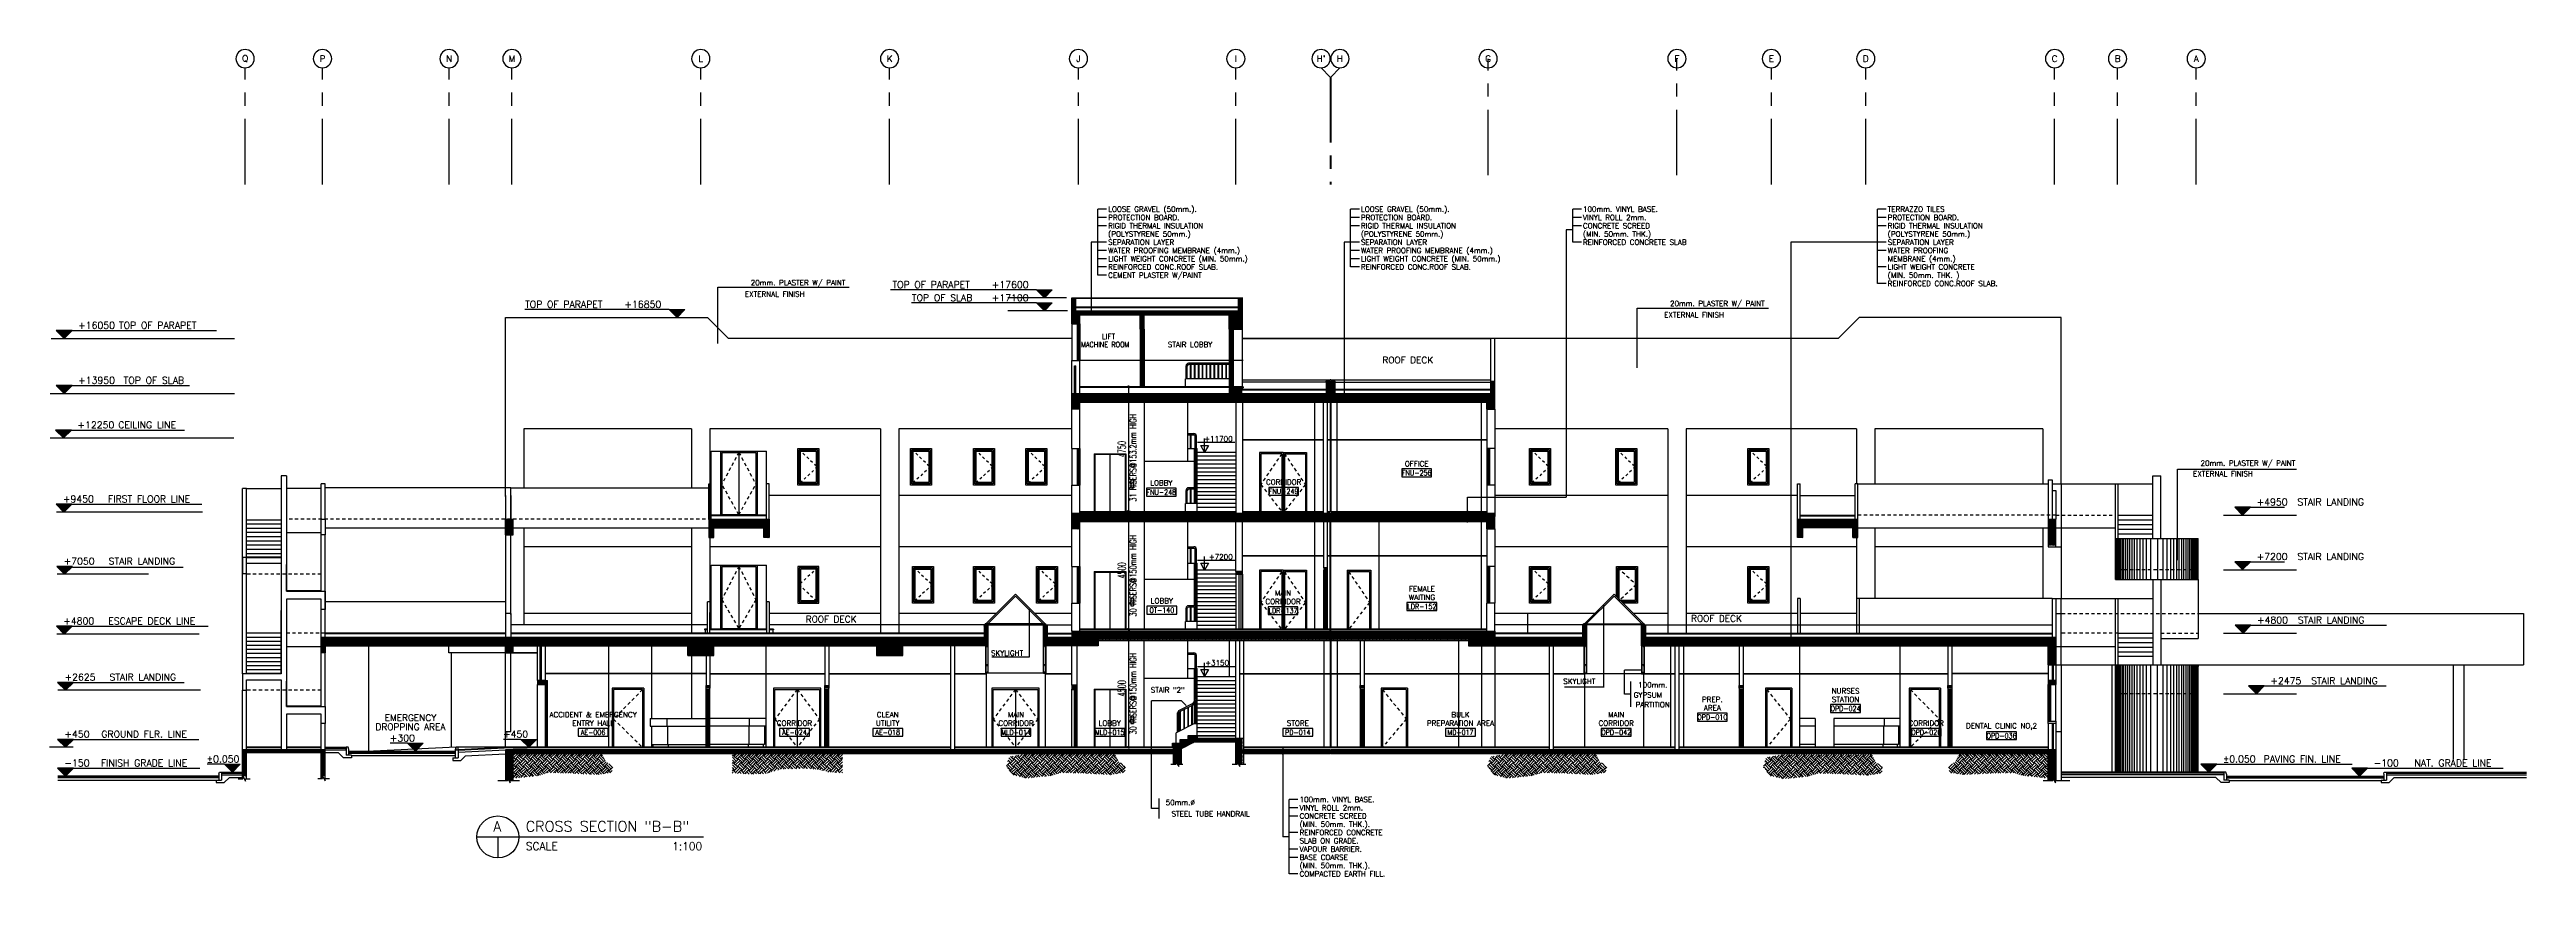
# Model space of a CAD drawing. Extents: x 417680.1 to 417774.5, y 43453.2 to 43484.7.
import ezdxf
from ezdxf.enums import TextEntityAlignment as Align

# ---------------------------------------------------------------- set-up
doc = ezdxf.new("R2010")
doc.units = 0
doc.header["$MEASUREMENT"] = 0
doc.header["$PDMODE"] = 3
doc.header["$PDSIZE"] = 0.1
doc.linetypes.add('CENTERX2', pattern=[4, 2.5, -0.5, 0.5, -0.5])
doc.linetypes.add('HIDDEN2', pattern=[0.1875, 0.125, -0.0625])
doc.layers.get('0').update_dxf_attribs({"color": 4, "linetype": 'CONTINUOUS'})
doc.layers.get('DEFPOINTS').update_dxf_attribs({"linetype": 'CONTINUOUS'})
for name, color, linetype in [('AA', 1, 'CONTINUOUS'), ('AX-CR', 2, 'CONTINUOUS'), ('AX-TXT', 2, 'CONTINUOUS'), ('AXES', 11, 'CENTERX2'), ('BORDER', 4, 'CONTINUOUS'), ('CELING', 1, 'CONTINUOUS'), ('COL', 2, 'CONTINUOUS'), ('COUNTER', 5, 'CONTINUOUS'), ('CURB', 11, 'CONTINUOUS'), ('DIM-IN', 7, 'CONTINUOUS'), ('DIM-OUT', 4, 'CONTINUOUS'), ('DOOR', 7, 'CONTINUOUS'), ('EJ', 11, 'CONTINUOUS'), ('EL', 2, 'CONTINUOUS'), ('EL-LEVS', 4, 'CONTINUOUS'), ('EL-LEVT', 4, 'CONTINUOUS'), ('HAT', 11, 'CONTINUOUS'), ('Hatch', 11, 'CONTINUOUS'), ('INSUL', 7, 'CONTINUOUS'), ('LANDIND', 4, 'CONTINUOUS'), ('RM-BOX', 2, 'CONTINUOUS'), ('RM-NAME', 2, 'CONTINUOUS'), ('RM-NO', 2, 'CONTINUOUS'), ('ROOF', 7, 'CONTINUOUS'), ('SEC', 4, 'CONTINUOUS'), ('STR', 4, 'CONTINUOUS'), ('TEXT', 4, 'CONTINUOUS'), ('TITLE', 1, 'CONTINUOUS'), ('WALL', 2, 'CONTINUOUS'), ('WIN', 4, 'CONTINUOUS')]:
    doc.layers.add(name, color=color, linetype=linetype)
doc.styles.add('ROMANC', font='romanc', dxfattribs={"height": 0.1})
doc.styles.add('ROMANS', font='ROMANS.shx', dxfattribs={"width": 0.6})
doc.styles.add('S', font='ROMANS.SHX')
doc.dimstyles.new('STANDARD in', dxfattribs={"dimtxt": 0.3, "dimasz": 0.1, "dimexe": 0.07, "dimexo": 0.05, "dimgap": 0.1, "dimtad": 1, "dimdec": 0, "dimlfac": 1000, "dimzin": 0, "dimdsep": 46, "dimtxsty": 'ROMANS', "dimblk": 'ARCHTICK', "dimcen": 0.05, "dimdle": 0.05, "dimclrd": 4, "dimclre": 4, "dimclrt": 2, "dimadec": 0, "dimazin": 0, "dimtfac": 1, "dimtdec": 0, "dimtmove": 2, "dimatfit": 3, "dimldrblk": 'ARCHTICK', "dimfxl": 0, "dimtolj": 1, "dimtzin": 0, "dimarcsym": 0})
pattern_1 = [(45, (0, 0), (-0.0265165042945, 0.0265165042945), [])]
pattern_2 = [(45, (417535.723676, 43116.39819), (-0.0265165043, 0.0265165043), [])]
pattern_3 = [(45, (417678.632304, 43447.388986), (-0.026516504, 0.026516504), [])]
pattern_4 = [(45, (0, 0), (-0.0265165042945, 0.0265165042945), [])]

# ---------------------------------------------------------------- blocks, each defined once
blk = doc.blocks.new('AXR')
at = {"layer": 'AX-CR'}
blk.add_circle((350, 0), 350, dxfattribs=at)
at = {"layer": 'AX-TXT', "style": 'ROMANS'}
blk.add_attdef('AX', text='', height=250, dxfattribs=at).set_placement((350, 0), align=Align.MIDDLE)
blk = doc.blocks.new('EL-LEV1')
at = {"layer": 'EL-LEVS'}
blk.add_lwpolyline([(0, 0), (300, 300), (-300, 300)], close=True, dxfattribs=at)
blk.add_solid([(-300, 300), (300, 300), (0, 0)], dxfattribs=at)
at = {"layer": 'EL-LEVT', "style": 'S'}
for tag, p in [('+0000', (534, 369)), ('ELEVATION', (2089, 369))]:
    blk.add_attdef(tag, p, '', height=260, dxfattribs=at)
blk = doc.blocks.new('*X17')
at = {"color": 0}
for p, q in [((-279331, 229256), (-279199, 229387)), ((-279331, 229309), (-279253, 229387)), ((-279331, 229362), (-279306, 229387)), ((-279296, 229237), (-279146, 229387)), ((-279243, 229237), (-279093, 229387)), ((-279190, 229237), (-279040, 229387)), ((-279137, 229237), (-279031, 229343)), ((-279084, 229237), (-279031, 229290)), ((-279031, 229237), (-279031, 229237))]:
    blk.add_line(p, q, dxfattribs=at)
blk = doc.blocks.new('*X22')
at = {"color": 0}
for p, q in [((-253250, 234707), (-252730, 235227)), ((-253197, 234707), (-252677, 235227)), ((-253144, 234707), (-252624, 235227)), ((-253091, 234707), (-252571, 235227)), ((-253037, 234707), (-252517, 235227)), ((-252984, 234707), (-252496, 235196)), ((-252956, 235213), (-252942, 235227)), ((-252956, 235160), (-252889, 235227)), ((-252956, 235107), (-252836, 235227)), ((-252956, 235054), (-252783, 235227)), ((-249256, 235466), (-249215, 235507)), ((-249256, 235413), (-249162, 235507)), ((-249256, 235360), (-249109, 235507)), ((-249256, 235307), (-249106, 235457)), ((-249256, 235254), (-249106, 235404)), ((-249256, 235201), (-249106, 235351)), ((-249256, 235148), (-249106, 235298)), ((-249256, 235095), (-249106, 235245)), ((-249256, 235042), (-249106, 235192)), ((-258956, 234463), (-258382, 235037)), ((-258956, 234516), (-258435, 235037)), ((-258956, 234569), (-258488, 235037)), ((-258956, 234622), (-258541, 235037)), ((-258956, 234675), (-258594, 235037)), ((-258956, 234728), (-258647, 235037)), ((-258956, 234781), (-258700, 235037)), ((-258956, 234834), (-258753, 235037)), ((-258956, 234887), (-258806, 235037)), ((-258956, 234940), (-258859, 235037)), ((-258956, 234994), (-258912, 235037)), ((-258929, 234437), (-258329, 235037)), ((-258876, 234437), (-258656, 234657)), ((-258823, 234437), (-258656, 234604)), ((-258770, 234437), (-258656, 234551)), ((-258717, 234437), (-258656, 234498)), ((-258664, 234437), (-258656, 234445)), ((-258606, 234707), (-258276, 235037)), ((-258553, 234707), (-258223, 235037)), ((-258500, 234707), (-258170, 235037)), ((-258447, 234707), (-258117, 235037)), ((-258394, 234707), (-258064, 235037)), ((-258341, 234707), (-258011, 235037)), ((-258288, 234707), (-257958, 235037)), ((-258235, 234707), (-257905, 235037)), ((-258182, 234707), (-257852, 235037)), ((-258129, 234707), (-257799, 235037)), ((-258076, 234707), (-257746, 235037)), ((-258023, 234707), (-257693, 235037)), ((-257970, 234707), (-257640, 235037)), ((-257917, 234707), (-257587, 235037)), ((-257864, 234707), (-257534, 235037)), ((-257810, 234707), (-257480, 235037)), ((-257757, 234707), (-257427, 235037)), ((-257704, 234707), (-257374, 235037)), ((-257651, 234707), (-257321, 235037)), ((-257598, 234707), (-257268, 235037)), ((-257545, 234707), (-257215, 235037)), ((-257492, 234707), (-257162, 235037)), ((-257439, 234707), (-257109, 235037)), ((-257386, 234707), (-257056, 235037)), ((-257333, 234707), (-257003, 235037)), ((-257280, 234707), (-256950, 235037)), ((-257227, 234707), (-256897, 235037)), ((-257174, 234707), (-256844, 235037)), ((-257121, 234707), (-256791, 235037)), ((-257068, 234707), (-256738, 235037)), ((-257015, 234707), (-256685, 235037)), ((-256962, 234707), (-256632, 235037)), ((-256909, 234707), (-256579, 235037)), ((-256856, 234707), (-256526, 235037)), ((-256803, 234707), (-256473, 235037)), ((-256750, 234707), (-256420, 235037)), ((-256697, 234707), (-256367, 235037)), ((-256644, 234707), (-256314, 235037)), ((-256591, 234707), (-256261, 235037)), ((-256538, 234707), (-256208, 235037)), ((-256485, 234707), (-256155, 235037)), ((-256432, 234707), (-256102, 235037)), ((-256379, 234707), (-256049, 235037)), ((-256326, 234707), (-255996, 235037)), ((-256273, 234707), (-255943, 235037)), ((-256219, 234707), (-255889, 235037)), ((-256166, 234707), (-255836, 235037)), ((-256113, 234707), (-255783, 235037)), ((-256060, 234707), (-255730, 235037)), ((-256007, 234707), (-255677, 235037)), ((-255954, 234707), (-255624, 235037)), ((-255901, 234707), (-255571, 235037)), ((-255848, 234707), (-255518, 235037)), ((-255795, 234707), (-255465, 235037)), ((-255742, 234707), (-255412, 235037)), ((-255689, 234707), (-255359, 235037)), ((-255636, 234707), (-255306, 235037)), ((-255583, 234707), (-255253, 235037)), ((-255530, 234707), (-255200, 235037)), ((-255477, 234707), (-255147, 235037)), ((-255424, 234707), (-255094, 235037)), ((-255371, 234707), (-255041, 235037)), ((-255318, 234707), (-254988, 235037)), ((-255265, 234707), (-254935, 235037)), ((-255212, 234707), (-254882, 235037)), ((-255159, 234707), (-254829, 235037)), ((-255106, 234707), (-254776, 235037)), ((-255053, 234707), (-254723, 235037)), ((-255000, 234707), (-254670, 235037)), ((-254947, 234707), (-254617, 235037)), ((-254894, 234707), (-254564, 235037)), ((-254841, 234707), (-254511, 235037)), ((-254788, 234707), (-254458, 235037)), ((-254735, 234707), (-254405, 235037)), ((-254682, 234707), (-254352, 235037)), ((-254628, 234707), (-254298, 235037)), ((-254575, 234707), (-254245, 235037)), ((-254522, 234707), (-254192, 235037)), ((-254469, 234707), (-254139, 235037)), ((-254416, 234707), (-254086, 235037)), ((-254363, 234707), (-254033, 235037)), ((-254310, 234707), (-253980, 235037)), ((-254257, 234707), (-253927, 235037)), ((-254204, 234707), (-253874, 235037)), ((-254151, 234707), (-253821, 235037)), ((-254098, 234707), (-253768, 235037)), ((-254045, 234707), (-253715, 235037)), ((-253992, 234707), (-253662, 235037)), ((-253939, 234707), (-253609, 235037)), ((-253886, 234707), (-253556, 235037)), ((-253833, 234707), (-253503, 235037)), ((-253780, 234707), (-253450, 235037)), ((-253727, 234707), (-253397, 235037)), ((-253674, 234707), (-253344, 235037)), ((-253621, 234707), (-253291, 235037)), ((-253568, 234707), (-253238, 235037)), ((-253515, 234707), (-253185, 235037)), ((-253462, 234707), (-253132, 235037)), ((-253409, 234707), (-253079, 235037)), ((-253356, 234707), (-253026, 235037)), ((-253303, 234707), (-252973, 235037)), ((-252931, 234707), (-252496, 235143)), ((-252878, 234707), (-252496, 235090)), ((-252825, 234707), (-252495, 235037)), ((-252772, 234707), (-252442, 235037)), ((-252719, 234707), (-252389, 235037)), ((-252666, 234707), (-252336, 235037)), ((-252613, 234707), (-252283, 235037)), ((-252560, 234707), (-252230, 235037)), ((-252507, 234707), (-252177, 235037)), ((-252454, 234707), (-252124, 235037)), ((-252401, 234707), (-252071, 235037)), ((-252348, 234707), (-252018, 235037)), ((-252295, 234707), (-251965, 235037)), ((-252242, 234707), (-251912, 235037)), ((-252189, 234707), (-251859, 235037)), ((-252136, 234707), (-251806, 235037)), ((-252083, 234707), (-251753, 235037)), ((-252030, 234707), (-251700, 235037)), ((-251977, 234707), (-251647, 235037)), ((-251924, 234707), (-251594, 235037)), ((-251871, 234707), (-251541, 235037)), ((-251818, 234707), (-251488, 235037)), ((-251765, 234707), (-251435, 235037)), ((-251712, 234707), (-251382, 235037)), ((-251659, 234707), (-251329, 235037)), ((-251606, 234707), (-251276, 235037)), ((-251553, 234707), (-251223, 235037)), ((-251500, 234707), (-251170, 235037)), ((-251447, 234707), (-251117, 235037)), ((-251393, 234707), (-251063, 235037)), ((-251340, 234707), (-251010, 235037)), ((-251287, 234707), (-250957, 235037)), ((-251234, 234707), (-250904, 235037)), ((-251181, 234707), (-250851, 235037)), ((-251128, 234707), (-250798, 235037)), ((-251075, 234707), (-250745, 235037)), ((-251022, 234707), (-250692, 235037)), ((-250969, 234707), (-250639, 235037)), ((-250916, 234707), (-250586, 235037)), ((-250863, 234707), (-250533, 235037)), ((-250810, 234707), (-250480, 235037)), ((-250757, 234707), (-250427, 235037)), ((-250704, 234707), (-250374, 235037)), ((-250651, 234707), (-250321, 235037)), ((-250598, 234707), (-250268, 235037)), ((-250545, 234707), (-250215, 235037)), ((-250492, 234707), (-250162, 235037)), ((-250439, 234707), (-250109, 235037)), ((-250386, 234707), (-250056, 235037)), ((-250333, 234707), (-250003, 235037)), ((-250280, 234707), (-249950, 235037)), ((-250227, 234707), (-249897, 235037)), ((-250174, 234707), (-249844, 235037)), ((-250121, 234707), (-249791, 235037)), ((-250068, 234707), (-249738, 235037)), ((-250015, 234707), (-249685, 235037)), ((-249962, 234707), (-249632, 235037)), ((-249909, 234707), (-249579, 235037)), ((-249856, 234707), (-249526, 235037)), ((-249802, 234707), (-249472, 235037)), ((-249749, 234707), (-249419, 235037)), ((-249696, 234707), (-249366, 235037)), ((-249643, 234707), (-249313, 235037)), ((-249590, 234707), (-249260, 235037)), ((-249537, 234707), (-249106, 235138)), ((-249484, 234707), (-249106, 235085)), ((-249431, 234707), (-249106, 235032)), ((-249378, 234707), (-249106, 234979)), ((-249325, 234707), (-249106, 234926)), ((-249272, 234707), (-249106, 234873)), ((-249219, 234707), (-249106, 234820)), ((-249166, 234707), (-249106, 234767)), ((-249113, 234707), (-249106, 234714))]:
    blk.add_line(p, q, dxfattribs=at)
blk = doc.blocks.new('*X21')
at = {"color": 0}
for p, q in [((-260056, 231136), (-259935, 231257)), ((-260056, 231189), (-259988, 231257)), ((-260056, 231242), (-260041, 231257)), ((-260056, 231083), (-259906, 231233)), ((-260056, 231030), (-259906, 231180)), ((-260056, 230977), (-259906, 231127)), ((-260056, 230924), (-259906, 231074)), ((-260056, 230871), (-259906, 231021)), ((-260056, 230818), (-259906, 230968)), ((-260056, 230765), (-259906, 230915)), ((-260056, 230712), (-259906, 230862)), ((-260056, 230659), (-259906, 230809)), ((-260056, 230499), (-259768, 230787)), ((-260056, 230552), (-259821, 230787)), ((-260056, 230605), (-259874, 230787)), ((-260045, 230457), (-259715, 230787)), ((-259992, 230457), (-259662, 230787)), ((-259939, 230457), (-259609, 230787)), ((-259886, 230457), (-259556, 230787)), ((-259833, 230457), (-259503, 230787)), ((-259780, 230457), (-259450, 230787)), ((-259727, 230457), (-259397, 230787)), ((-259674, 230457), (-259344, 230787)), ((-259621, 230457), (-259291, 230787)), ((-259568, 230457), (-259238, 230787)), ((-259515, 230457), (-259185, 230787)), ((-259462, 230457), (-259132, 230787)), ((-259409, 230457), (-259079, 230787)), ((-259356, 230457), (-259026, 230787)), ((-259303, 230457), (-258973, 230787)), ((-259250, 230457), (-258690, 231017)), ((-259197, 230457), (-258637, 231017)), ((-259144, 230457), (-258584, 231017)), ((-259091, 230457), (-258531, 231017)), ((-259038, 230457), (-258478, 231017)), ((-258985, 230457), (-258425, 231017)), ((-258956, 230804), (-258743, 231017)), ((-258956, 230857), (-258796, 231017)), ((-258956, 230910), (-258849, 231017)), ((-258956, 230963), (-258902, 231017)), ((-258956, 231016), (-258955, 231017)), ((-258932, 230457), (-258372, 231017)), ((-258878, 230457), (-258318, 231017)), ((-258825, 230457), (-258265, 231017)), ((-258772, 230457), (-258212, 231017)), ((-258719, 230457), (-258159, 231017)), ((-258666, 230457), (-258106, 231017)), ((-258613, 230457), (-258053, 231017)), ((-258560, 230457), (-258000, 231017)), ((-258507, 230457), (-257947, 231017)), ((-258454, 230457), (-257894, 231017)), ((-258401, 230457), (-257841, 231017)), ((-258348, 230457), (-257788, 231017)), ((-258295, 230457), (-257735, 231017)), ((-258242, 230457), (-257682, 231017)), ((-258189, 230457), (-257629, 231017)), ((-258136, 230457), (-257956, 230637)), ((-258083, 230457), (-257956, 230584)), ((-258030, 230457), (-257956, 230531)), ((-257977, 230457), (-257956, 230478)), ((-257906, 230687), (-257576, 231017)), ((-257853, 230687), (-257523, 231017)), ((-257800, 230687), (-257470, 231017)), ((-257747, 230687), (-257417, 231017)), ((-257694, 230687), (-257364, 231017)), ((-257641, 230687), (-257311, 231017)), ((-257588, 230687), (-257258, 231017)), ((-257535, 230687), (-257205, 231017)), ((-257482, 230687), (-257152, 231017)), ((-257429, 230687), (-257099, 231017)), ((-257376, 230687), (-257046, 231017)), ((-257323, 230687), (-256993, 231017)), ((-257270, 230687), (-256940, 231017)), ((-257217, 230687), (-256887, 231017)), ((-257164, 230687), (-256834, 231017)), ((-257111, 230687), (-256781, 231017)), ((-257057, 230687), (-256727, 231017)), ((-257004, 230687), (-256674, 231017)), ((-256951, 230687), (-256621, 231017)), ((-256898, 230687), (-256568, 231017)), ((-256845, 230687), (-256515, 231017)), ((-256792, 230687), (-256462, 231017)), ((-256739, 230687), (-256409, 231017)), ((-256686, 230687), (-256356, 231017)), ((-256633, 230687), (-256303, 231017)), ((-256580, 230687), (-256250, 231017)), ((-256527, 230687), (-256197, 231017)), ((-256474, 230687), (-256144, 231017)), ((-256421, 230687), (-256091, 231017)), ((-256368, 230687), (-256038, 231017)), ((-256315, 230687), (-255985, 231017)), ((-256262, 230687), (-255932, 231017)), ((-256209, 230687), (-255879, 231017)), ((-256156, 230687), (-255826, 231017)), ((-256103, 230687), (-255773, 231017)), ((-256050, 230687), (-255720, 231017)), ((-255997, 230687), (-255667, 231017)), ((-255944, 230687), (-255614, 231017)), ((-255891, 230687), (-255561, 231017)), ((-255838, 230687), (-255508, 231017)), ((-255785, 230687), (-255455, 231017)), ((-255732, 230687), (-255402, 231017)), ((-255679, 230687), (-255349, 231017)), ((-255626, 230687), (-255296, 231017)), ((-255573, 230687), (-255243, 231017)), ((-255520, 230687), (-255190, 231017)), ((-255467, 230687), (-255137, 231017)), ((-255413, 230687), (-255083, 231017)), ((-255360, 230687), (-255030, 231017)), ((-255307, 230687), (-254977, 231017)), ((-255254, 230687), (-254924, 231017)), ((-255201, 230687), (-254871, 231017)), ((-255148, 230687), (-254818, 231017)), ((-255095, 230687), (-254765, 231017)), ((-255042, 230687), (-254712, 231017)), ((-254989, 230687), (-254659, 231017)), ((-254936, 230687), (-254606, 231017)), ((-254883, 230687), (-254553, 231017)), ((-254830, 230687), (-254500, 231017)), ((-254777, 230687), (-254447, 231017)), ((-254724, 230687), (-254394, 231017)), ((-254671, 230687), (-254341, 231017)), ((-254618, 230687), (-254288, 231017)), ((-254565, 230687), (-254235, 231017)), ((-254512, 230687), (-254182, 231017)), ((-254459, 230687), (-254129, 231017)), ((-254406, 230687), (-254076, 231017)), ((-254353, 230687), (-254023, 231017)), ((-254300, 230687), (-253970, 231017)), ((-254247, 230687), (-253917, 231017)), ((-254194, 230687), (-253864, 231017)), ((-254141, 230687), (-253811, 231017)), ((-254088, 230687), (-253758, 231017)), ((-254035, 230687), (-253705, 231017)), ((-253982, 230687), (-253652, 231017)), ((-253929, 230687), (-253599, 231017)), ((-253876, 230687), (-253546, 231017)), ((-253822, 230687), (-253492, 231017)), ((-253769, 230687), (-253439, 231017)), ((-253716, 230687), (-253386, 231017)), ((-253663, 230687), (-253333, 231017)), ((-253610, 230687), (-253280, 231017)), ((-253557, 230687), (-253227, 231017)), ((-253504, 230687), (-253174, 231017)), ((-253451, 230687), (-253121, 231017)), ((-253398, 230687), (-253068, 231017)), ((-253345, 230687), (-253015, 231017)), ((-253292, 230687), (-252962, 231017)), ((-253239, 230687), (-252909, 231017)), ((-253186, 230687), (-252856, 231017)), ((-253133, 230687), (-252803, 231017)), ((-253080, 230687), (-252750, 231017)), ((-253027, 230687), (-252697, 231017)), ((-252974, 230687), (-252644, 231017)), ((-252921, 230687), (-252591, 231017)), ((-252868, 230687), (-252538, 231017)), ((-252815, 230687), (-252485, 231017)), ((-252762, 230687), (-252432, 231017)), ((-252709, 230687), (-252379, 231017)), ((-252656, 230687), (-252326, 231017)), ((-252603, 230687), (-252273, 231017)), ((-252550, 230687), (-252220, 231017)), ((-252497, 230687), (-252167, 231017)), ((-252444, 230687), (-252114, 231017)), ((-252391, 230687), (-252061, 231017)), ((-252338, 230687), (-252008, 231017)), ((-252285, 230687), (-251955, 231017)), ((-252231, 230687), (-251901, 231017)), ((-252178, 230687), (-251848, 231017)), ((-252125, 230687), (-251795, 231017)), ((-252072, 230687), (-251742, 231017)), ((-252019, 230687), (-251689, 231017)), ((-251966, 230687), (-251636, 231017)), ((-251913, 230687), (-251583, 231017)), ((-251860, 230687), (-251530, 231017)), ((-251807, 230687), (-251477, 231017)), ((-251754, 230687), (-251424, 231017)), ((-251701, 230687), (-251371, 231017)), ((-251648, 230687), (-251318, 231017)), ((-251595, 230687), (-251265, 231017)), ((-251542, 230687), (-251212, 231017)), ((-251489, 230687), (-251159, 231017)), ((-251436, 230687), (-251106, 231017)), ((-251383, 230687), (-251053, 231017)), ((-251330, 230687), (-251000, 231017)), ((-251277, 230687), (-250947, 231017)), ((-251224, 230687), (-250894, 231017)), ((-251171, 230687), (-250841, 231017)), ((-251118, 230687), (-250788, 231017)), ((-251065, 230687), (-250735, 231017)), ((-251012, 230687), (-250682, 231017)), ((-250959, 230687), (-250629, 231017)), ((-250906, 230687), (-250576, 231017)), ((-250853, 230687), (-250523, 231017)), ((-250800, 230687), (-250470, 231017)), ((-250747, 230687), (-250417, 231017)), ((-250694, 230687), (-250364, 231017)), ((-250641, 230687), (-250311, 231017)), ((-250587, 230687), (-250257, 231017)), ((-250534, 230687), (-250204, 231017)), ((-250481, 230687), (-250151, 231017)), ((-250428, 230687), (-250098, 231017)), ((-250375, 230687), (-250045, 231017)), ((-250322, 230687), (-249992, 231017)), ((-250269, 230687), (-249939, 231017)), ((-250216, 230687), (-249886, 231017)), ((-250163, 230687), (-249833, 231017)), ((-250110, 230687), (-249780, 231017)), ((-250057, 230687), (-249727, 231017)), ((-250004, 230687), (-249674, 231017)), ((-249951, 230687), (-249621, 231017)), ((-249898, 230687), (-249568, 231017)), ((-249845, 230687), (-249515, 231017)), ((-249792, 230687), (-249462, 231017)), ((-249739, 230687), (-249409, 231017)), ((-249686, 230687), (-249356, 231017)), ((-249633, 230687), (-249303, 231017)), ((-249580, 230687), (-249250, 231017)), ((-249527, 230687), (-249197, 231017)), ((-249474, 230687), (-249144, 231017)), ((-249421, 230687), (-249106, 231002)), ((-249368, 230687), (-249106, 230949)), ((-249315, 230687), (-249106, 230896)), ((-249262, 230687), (-249106, 230843)), ((-249209, 230687), (-249106, 230790)), ((-249156, 230687), (-249106, 230737))]:
    blk.add_line(p, q, dxfattribs=at)
blk = doc.blocks.new('*X18')
at = {"color": 0}
for p, q in [((-271981, 229287), (-271931, 229337)), ((-271978, 229237), (-271878, 229337)), ((-271925, 229237), (-271831, 229331)), ((-271872, 229237), (-271831, 229278))]:
    blk.add_line(p, q, dxfattribs=at)
blk = doc.blocks.new('*X19')
at = {"color": 0}
for p, q in [((-268381, 229281), (-268325, 229337)), ((-268381, 229334), (-268378, 229337)), ((-268372, 229237), (-268272, 229337)), ((-268319, 229237), (-268231, 229325)), ((-268266, 229237), (-268231, 229272))]:
    blk.add_line(p, q, dxfattribs=at)
blk = doc.blocks.new('WIN80E')
at = {"layer": 'WIN', "linetype": 'HIDDEN2'}
for p, q in [((50, -50), (750, -700)), ((750, -700), (50, -1350))]:
    blk.add_line(p, q, dxfattribs=at)
at = {"layer": 'WIN', "color": 4}
blk.add_lwpolyline([(0, 0), (800, 0), (800, -1400), (0, -1400)], close=True, dxfattribs=at)
at = {"layer": 'WIN'}
for points in [[(50, -50), (750, -50), (750, -1350), (50, -1350)], [(100, -100), (700, -100), (700, -1300), (100, -1300)]]:
    blk.add_lwpolyline(points, close=True, dxfattribs=at)
blk = doc.blocks.new('*X20')
at = {"color": 0}
for p, q in [((-258956, 229266), (-258835, 229387)), ((-258956, 229319), (-258888, 229387)), ((-258956, 229372), (-258941, 229387)), ((-258932, 229237), (-258782, 229387)), ((-258879, 229237), (-258756, 229360)), ((-258826, 229237), (-258756, 229307)), ((-258773, 229237), (-258756, 229254))]:
    blk.add_line(p, q, dxfattribs=at)
blk = doc.blocks.new('*X14')
at = {"color": 0}
for p, q in [((-249086, 230704), (-248773, 231017)), ((-249086, 230757), (-248826, 231017)), ((-249086, 230810), (-248879, 231017)), ((-249086, 230863), (-248932, 231017)), ((-249086, 230916), (-248985, 231017)), ((-249086, 230969), (-249038, 231017)), ((-249050, 230687), (-248720, 231017)), ((-248996, 230687), (-248666, 231017)), ((-248943, 230687), (-248613, 231017)), ((-248890, 230687), (-248560, 231017)), ((-248837, 230687), (-248507, 231017)), ((-248784, 230687), (-248454, 231017)), ((-248731, 230687), (-248401, 231017)), ((-248678, 230687), (-248348, 231017)), ((-248625, 230687), (-248295, 231017)), ((-248572, 230687), (-248242, 231017)), ((-248519, 230687), (-248189, 231017)), ((-248466, 230687), (-248136, 231017)), ((-248413, 230687), (-248083, 231017)), ((-248360, 230687), (-248030, 231017)), ((-248307, 230687), (-247977, 231017)), ((-248254, 230687), (-247924, 231017)), ((-248201, 230687), (-247871, 231017)), ((-248148, 230687), (-247818, 231017)), ((-248095, 230687), (-247765, 231017)), ((-248042, 230687), (-247712, 231017)), ((-247989, 230687), (-247659, 231017)), ((-247936, 230687), (-247606, 231017)), ((-247883, 230687), (-247553, 231017)), ((-247830, 230687), (-247500, 231017)), ((-247777, 230687), (-247447, 231017)), ((-247724, 230687), (-247394, 231017)), ((-247671, 230687), (-247341, 231017)), ((-247618, 230687), (-247288, 231017)), ((-247565, 230687), (-247235, 231017)), ((-247512, 230687), (-247182, 231017)), ((-247459, 230687), (-247129, 231017)), ((-247405, 230687), (-247075, 231017)), ((-247352, 230687), (-247022, 231017)), ((-247299, 230687), (-246969, 231017)), ((-247246, 230687), (-246916, 231017)), ((-247193, 230687), (-246863, 231017)), ((-247140, 230687), (-246810, 231017)), ((-247087, 230687), (-246757, 231017)), ((-247034, 230687), (-246704, 231017)), ((-246981, 230687), (-246651, 231017)), ((-246928, 230687), (-246598, 231017)), ((-246875, 230687), (-246545, 231017)), ((-246822, 230687), (-246492, 231017)), ((-246769, 230687), (-246439, 231017)), ((-246716, 230687), (-246386, 231017)), ((-246663, 230687), (-246333, 231017)), ((-246610, 230687), (-246280, 231017)), ((-246557, 230687), (-246227, 231017)), ((-246504, 230687), (-246174, 231017)), ((-246451, 230687), (-246121, 231017)), ((-246398, 230687), (-246068, 231017)), ((-246345, 230687), (-246015, 231017)), ((-246292, 230687), (-245962, 231017)), ((-246239, 230687), (-245909, 231017)), ((-246186, 230687), (-245856, 231017)), ((-246133, 230687), (-245803, 231017)), ((-246080, 230687), (-245750, 231017)), ((-246027, 230687), (-245697, 231017)), ((-245974, 230687), (-245644, 231017)), ((-245921, 230687), (-245591, 231017)), ((-245868, 230687), (-245538, 231017)), ((-245815, 230687), (-245485, 231017)), ((-245761, 230687), (-245431, 231017)), ((-245708, 230687), (-245378, 231017)), ((-245655, 230687), (-245325, 231017)), ((-245602, 230687), (-245272, 231017)), ((-245549, 230687), (-245219, 231017)), ((-245496, 230687), (-245166, 231017)), ((-245443, 230687), (-245113, 231017)), ((-245390, 230687), (-245060, 231017)), ((-245337, 230687), (-245007, 231017)), ((-245284, 230687), (-244954, 231017)), ((-245231, 230687), (-244901, 231017)), ((-245178, 230687), (-244848, 231017)), ((-245125, 230687), (-244795, 231017)), ((-245072, 230687), (-244742, 231017)), ((-245019, 230687), (-244689, 231017)), ((-244966, 230687), (-244636, 231017)), ((-244913, 230687), (-244583, 231017)), ((-244860, 230687), (-244530, 231017)), ((-244807, 230687), (-244477, 231017)), ((-244754, 230687), (-244424, 231017)), ((-244701, 230687), (-244371, 231017)), ((-244648, 230687), (-244318, 231017)), ((-244595, 230687), (-244265, 231017)), ((-244542, 230687), (-244212, 231017)), ((-244489, 230687), (-244159, 231017)), ((-244436, 230687), (-244106, 231017)), ((-244383, 230687), (-244053, 231017)), ((-244330, 230687), (-244000, 231017)), ((-244277, 230687), (-243947, 231017)), ((-244224, 230687), (-243894, 231017)), ((-244170, 230687), (-243840, 231017)), ((-244117, 230687), (-243787, 231017)), ((-244064, 230687), (-243734, 231017)), ((-244011, 230687), (-243681, 231017)), ((-243958, 230687), (-243628, 231017)), ((-243905, 230687), (-243575, 231017)), ((-243852, 230687), (-243522, 231017)), ((-243836, 230650), (-243469, 231017)), ((-243836, 230597), (-243416, 231017)), ((-243836, 230544), (-243363, 231017)), ((-243836, 230491), (-243310, 231017)), ((-243817, 230457), (-243257, 231017)), ((-243764, 230457), (-243204, 231017)), ((-243711, 230457), (-243151, 231017)), ((-243658, 230457), (-243098, 231017)), ((-243605, 230457), (-243045, 231017)), ((-243552, 230457), (-242992, 231017)), ((-243499, 230457), (-242939, 231017)), ((-243446, 230457), (-242886, 231017)), ((-243393, 230457), (-242836, 231014)), ((-243340, 230457), (-242836, 230961)), ((-243287, 230457), (-242836, 230908)), ((-243234, 230457), (-242836, 230855)), ((-243181, 230457), (-242836, 230802)), ((-243128, 230457), (-242798, 230787)), ((-243075, 230457), (-242745, 230787)), ((-243022, 230457), (-242692, 230787)), ((-242969, 230457), (-242639, 230787)), ((-242916, 230457), (-242586, 230787)), ((-242863, 230457), (-242533, 230787)), ((-242809, 230457), (-242479, 230787)), ((-242756, 230457), (-242426, 230787)), ((-242703, 230457), (-242373, 230787)), ((-242650, 230457), (-242320, 230787)), ((-242597, 230457), (-242267, 230787)), ((-242544, 230457), (-242214, 230787)), ((-242491, 230457), (-242161, 230787)), ((-242438, 230457), (-242108, 230787)), ((-242385, 230457), (-242055, 230787)), ((-242332, 230457), (-242002, 230787)), ((-242279, 230457), (-241949, 230787)), ((-242226, 230457), (-241896, 230787)), ((-242173, 230457), (-241843, 230787)), ((-242120, 230457), (-241790, 230787)), ((-242067, 230457), (-241737, 230787)), ((-242014, 230457), (-241684, 230787)), ((-241961, 230457), (-241631, 230787)), ((-241908, 230457), (-241578, 230787)), ((-241855, 230457), (-241525, 230787)), ((-241802, 230457), (-241472, 230787)), ((-241749, 230457), (-241419, 230787)), ((-241696, 230457), (-241366, 230787)), ((-241643, 230457), (-241313, 230787)), ((-241590, 230457), (-241260, 230787)), ((-241537, 230457), (-241207, 230787)), ((-241484, 230457), (-241154, 230787)), ((-241431, 230457), (-241101, 230787)), ((-241378, 230457), (-241048, 230787)), ((-241325, 230457), (-240995, 230787)), ((-241272, 230457), (-240942, 230787)), ((-241218, 230457), (-240888, 230787)), ((-241165, 230457), (-240835, 230787)), ((-241112, 230457), (-240782, 230787)), ((-241059, 230457), (-240729, 230787)), ((-241006, 230457), (-240676, 230787)), ((-240953, 230457), (-240623, 230787)), ((-240900, 230457), (-240570, 230787)), ((-240847, 230457), (-240517, 230787)), ((-240794, 230457), (-240464, 230787)), ((-240741, 230457), (-240411, 230787)), ((-240688, 230457), (-240358, 230787)), ((-240635, 230457), (-240305, 230787)), ((-240582, 230457), (-240252, 230787)), ((-240529, 230457), (-240199, 230787)), ((-240476, 230457), (-240146, 230787)), ((-240423, 230457), (-240093, 230787)), ((-240370, 230457), (-240040, 230787)), ((-240317, 230457), (-239987, 230787)), ((-240264, 230457), (-239934, 230787)), ((-240211, 230457), (-239881, 230787)), ((-240158, 230457), (-239828, 230787)), ((-240105, 230457), (-239775, 230787)), ((-240052, 230457), (-239722, 230787)), ((-239999, 230457), (-239669, 230787)), ((-239946, 230457), (-239616, 230787)), ((-239893, 230457), (-239563, 230787)), ((-239840, 230457), (-239510, 230787)), ((-239787, 230457), (-239336, 230908)), ((-239734, 230457), (-239336, 230855)), ((-239681, 230457), (-239336, 230802)), ((-239628, 230457), (-239336, 230749)), ((-239574, 230457), (-239336, 230696)), ((-239521, 230457), (-239336, 230643)), ((-239486, 231235), (-239464, 231257)), ((-239486, 231182), (-239411, 231257)), ((-239486, 231129), (-239358, 231257)), ((-239486, 231076), (-239336, 231226)), ((-239486, 231023), (-239336, 231173)), ((-239486, 230970), (-239336, 231120)), ((-239486, 230917), (-239336, 231067)), ((-239486, 230864), (-239336, 231014)), ((-239486, 230811), (-239336, 230961)), ((-239468, 230457), (-239336, 230590)), ((-239415, 230457), (-239336, 230537)), ((-239362, 230457), (-239336, 230483))]:
    blk.add_line(p, q, dxfattribs=at)
blk = doc.blocks.new('RM1')
at = {"layer": 'RM-BOX'}
blk.add_lwpolyline([(570, -200), (-570, -200), (-570, -500), (570, -500)], close=True, dxfattribs=at)
at = {"layer": 'RM-NAME', "style": 'ROMANS'}
for tag, p in [('ROOMNAME1', (0, 324)), ('ROOMNAME2', (0, 0))]:
    blk.add_attdef(tag, text='', height=200, dxfattribs=at).set_placement(p, align=Align.MIDDLE)
at = {"layer": 'RM-NO', "style": 'ROMANS', "width": 0.8}
blk.add_attdef('ROOMNO', text='', height=200, dxfattribs=at).set_placement((0, -350), align=Align.MIDDLE)
blk = doc.blocks.new('*X16')
at = {"color": 0}
for p, q in [((-248486, 233319), (-248418, 233387)), ((-248486, 233372), (-248471, 233387)), ((-248465, 233287), (-248365, 233387)), ((-248412, 233287), (-248336, 233363)), ((-248359, 233287), (-248336, 233310))]:
    blk.add_line(p, q, dxfattribs=at)
blk = doc.blocks.new('*X13')
at = {"color": 0}
for p, q in [((-247961, 229283), (-247907, 229337)), ((-247961, 229336), (-247960, 229337)), ((-247954, 229237), (-247854, 229337)), ((-247901, 229237), (-247811, 229327)), ((-247848, 229237), (-247811, 229274))]:
    blk.add_line(p, q, dxfattribs=at)
blk = doc.blocks.new('*X15')
at = {"color": 0}
for p, q in [((-249086, 235371), (-248949, 235507)), ((-249086, 235424), (-249002, 235507)), ((-249086, 235477), (-249056, 235507)), ((-249086, 235318), (-248936, 235468)), ((-249086, 235265), (-248936, 235415)), ((-249086, 235212), (-248936, 235362)), ((-249086, 235158), (-248936, 235308)), ((-249086, 235105), (-248936, 235255)), ((-249086, 235052), (-248936, 235202)), ((-242986, 235478), (-242957, 235507)), ((-242986, 235425), (-242904, 235507)), ((-242986, 235372), (-242851, 235507)), ((-242986, 235319), (-242836, 235469)), ((-242986, 235266), (-242836, 235416)), ((-242986, 235213), (-242836, 235363)), ((-242986, 235160), (-242836, 235310)), ((-242986, 235107), (-242836, 235257)), ((-242986, 235054), (-242836, 235204)), ((-249086, 234999), (-248936, 235149)), ((-249086, 234946), (-248936, 235096)), ((-249086, 234893), (-248936, 235043)), ((-249086, 234734), (-248783, 235037)), ((-249086, 234787), (-248836, 235037)), ((-249086, 234840), (-248889, 235037)), ((-249060, 234707), (-248730, 235037)), ((-249007, 234707), (-248677, 235037)), ((-248954, 234707), (-248624, 235037)), ((-248901, 234707), (-248571, 235037)), ((-248848, 234707), (-248518, 235037)), ((-248795, 234707), (-248465, 235037)), ((-248742, 234707), (-248412, 235037)), ((-248689, 234707), (-248359, 235037)), ((-248636, 234707), (-248306, 235037)), ((-248583, 234707), (-248253, 235037)), ((-248530, 234707), (-248200, 235037)), ((-248477, 234707), (-248147, 235037)), ((-248424, 234707), (-248094, 235037)), ((-248371, 234707), (-248041, 235037)), ((-248318, 234707), (-247988, 235037)), ((-248265, 234707), (-247935, 235037)), ((-248211, 234707), (-247881, 235037)), ((-248158, 234707), (-247828, 235037)), ((-248105, 234707), (-247775, 235037)), ((-248052, 234707), (-247722, 235037)), ((-247999, 234707), (-247669, 235037)), ((-247946, 234707), (-247616, 235037)), ((-247893, 234707), (-247563, 235037)), ((-247840, 234707), (-247510, 235037)), ((-247787, 234707), (-247457, 235037)), ((-247734, 234707), (-247404, 235037)), ((-247681, 234707), (-247351, 235037)), ((-247628, 234707), (-247298, 235037)), ((-247575, 234707), (-247245, 235037)), ((-247522, 234707), (-247192, 235037)), ((-247469, 234707), (-247139, 235037)), ((-247416, 234707), (-247086, 235037)), ((-247363, 234707), (-247033, 235037)), ((-247310, 234707), (-246980, 235037)), ((-247257, 234707), (-246927, 235037)), ((-247204, 234707), (-246874, 235037)), ((-247151, 234707), (-246821, 235037)), ((-247098, 234707), (-246768, 235037)), ((-247045, 234707), (-246715, 235037)), ((-246992, 234707), (-246662, 235037)), ((-246939, 234707), (-246609, 235037)), ((-246886, 234707), (-246556, 235037)), ((-246833, 234707), (-246503, 235037)), ((-246780, 234707), (-246450, 235037)), ((-246727, 234707), (-246397, 235037)), ((-246674, 234707), (-246344, 235037)), ((-246621, 234707), (-246291, 235037)), ((-246567, 234707), (-246237, 235037)), ((-246514, 234707), (-246184, 235037)), ((-246461, 234707), (-246131, 235037)), ((-246408, 234707), (-246078, 235037)), ((-246355, 234707), (-246025, 235037)), ((-246302, 234707), (-245972, 235037)), ((-246249, 234707), (-245919, 235037)), ((-246196, 234707), (-245866, 235037)), ((-246143, 234707), (-245813, 235037)), ((-246090, 234707), (-245760, 235037)), ((-246037, 234707), (-245707, 235037)), ((-245984, 234707), (-245654, 235037)), ((-245931, 234707), (-245601, 235037)), ((-245878, 234707), (-245548, 235037)), ((-245825, 234707), (-245495, 235037)), ((-245772, 234707), (-245442, 235037)), ((-245719, 234707), (-245389, 235037)), ((-245666, 234707), (-245336, 235037)), ((-245613, 234707), (-245283, 235037)), ((-245560, 234707), (-245230, 235037)), ((-245507, 234707), (-245177, 235037)), ((-245454, 234707), (-245124, 235037)), ((-245401, 234707), (-245071, 235037)), ((-245348, 234707), (-245018, 235037)), ((-245295, 234707), (-244965, 235037)), ((-245242, 234707), (-244912, 235037)), ((-245189, 234707), (-244859, 235037)), ((-245136, 234707), (-244806, 235037)), ((-245083, 234707), (-244753, 235037)), ((-245030, 234707), (-244700, 235037)), ((-244976, 234707), (-244646, 235037)), ((-244923, 234707), (-244593, 235037)), ((-244870, 234707), (-244540, 235037)), ((-244817, 234707), (-244487, 235037)), ((-244764, 234707), (-244434, 235037)), ((-244711, 234707), (-244381, 235037)), ((-244658, 234707), (-244328, 235037)), ((-244605, 234707), (-244275, 235037)), ((-244552, 234707), (-244222, 235037)), ((-244499, 234707), (-244169, 235037)), ((-244446, 234707), (-244116, 235037)), ((-244393, 234707), (-244063, 235037)), ((-244340, 234707), (-244010, 235037)), ((-244287, 234707), (-243957, 235037)), ((-244234, 234707), (-243904, 235037)), ((-244181, 234707), (-243851, 235037)), ((-244128, 234707), (-243798, 235037)), ((-244075, 234707), (-243745, 235037)), ((-244022, 234707), (-243692, 235037)), ((-243969, 234707), (-243639, 235037)), ((-243916, 234707), (-243586, 235037)), ((-243863, 234707), (-243533, 235037)), ((-243810, 234707), (-243480, 235037)), ((-243757, 234707), (-243427, 235037)), ((-243704, 234707), (-243374, 235037)), ((-243651, 234707), (-243321, 235037)), ((-243598, 234707), (-243268, 235037)), ((-243545, 234707), (-243215, 235037)), ((-243492, 234707), (-243162, 235037)), ((-243439, 234707), (-243109, 235037)), ((-243385, 234707), (-243055, 235037)), ((-243332, 234707), (-243002, 235037)), ((-243279, 234707), (-242836, 235151)), ((-243226, 234707), (-242836, 235098)), ((-243173, 234707), (-242836, 235045)), ((-243136, 234691), (-242836, 234991)), ((-243136, 234638), (-242836, 234938)), ((-243136, 234585), (-242836, 234885)), ((-243136, 234532), (-242836, 234832)), ((-243136, 234479), (-242836, 234779)), ((-243125, 234437), (-242836, 234726)), ((-243072, 234437), (-242836, 234673)), ((-243019, 234437), (-242836, 234620)), ((-242966, 234437), (-242836, 234567)), ((-242913, 234437), (-242836, 234514)), ((-242860, 234437), (-242836, 234461))]:
    blk.add_line(p, q, dxfattribs=at)
blk = doc.blocks.new('*X11')
at = {"color": 0}
for p, q in [((-225561, 229250), (-225474, 229337)), ((-225561, 229303), (-225527, 229337)), ((-225521, 229237), (-225421, 229337)), ((-225468, 229237), (-225411, 229294)), ((-225415, 229237), (-225411, 229241))]:
    blk.add_line(p, q, dxfattribs=at)
blk = doc.blocks.new('*X10')
at = {"color": 0}
for p, q in [((-221736, 229469), (-221618, 229587)), ((-221736, 229522), (-221671, 229587)), ((-221736, 229575), (-221724, 229587)), ((-221715, 229437), (-221565, 229587)), ((-221662, 229437), (-221512, 229587)), ((-221609, 229437), (-221459, 229587)), ((-221556, 229437), (-221436, 229557)), ((-221503, 229437), (-221436, 229504)), ((-221450, 229437), (-221436, 229451))]:
    blk.add_line(p, q, dxfattribs=at)
blk = doc.blocks.new('*X12')
at = {"color": 0}
for p, q in [((-249086, 226832), (-248981, 226937)), ((-249086, 226885), (-249034, 226937)), ((-249078, 226787), (-248928, 226937)), ((-249025, 226787), (-248875, 226937)), ((-248972, 226787), (-248822, 226937)), ((-248919, 226787), (-248769, 226937)), ((-248866, 226787), (-248716, 226937)), ((-248813, 226787), (-248663, 226937)), ((-248760, 226787), (-248610, 226937)), ((-248707, 226787), (-248557, 226937)), ((-248654, 226787), (-248504, 226937)), ((-248601, 226787), (-248451, 226937)), ((-248548, 226787), (-248398, 226937)), ((-248495, 226787), (-248345, 226937)), ((-248442, 226787), (-248292, 226937)), ((-248389, 226787), (-248239, 226937)), ((-248336, 226787), (-248186, 226937)), ((-248283, 226787), (-248133, 226937)), ((-248230, 226787), (-248080, 226937)), ((-248177, 226787), (-248027, 226937)), ((-248124, 226787), (-247974, 226937)), ((-248070, 226787), (-247920, 226937)), ((-248017, 226787), (-247867, 226937)), ((-247964, 226787), (-247814, 226937)), ((-247911, 226787), (-247761, 226937)), ((-247858, 226787), (-247708, 226937)), ((-247805, 226787), (-247655, 226937)), ((-247752, 226787), (-247602, 226937)), ((-247699, 226787), (-247549, 226937)), ((-247646, 226787), (-247496, 226937)), ((-247593, 226787), (-247443, 226937)), ((-247540, 226787), (-247390, 226937)), ((-247487, 226787), (-247337, 226937)), ((-247434, 226787), (-247284, 226937)), ((-247381, 226787), (-247231, 226937)), ((-247328, 226787), (-247178, 226937)), ((-247275, 226787), (-247125, 226937)), ((-247222, 226787), (-247072, 226937)), ((-247169, 226787), (-247019, 226937)), ((-247116, 226787), (-246966, 226937)), ((-247063, 226787), (-246913, 226937)), ((-247010, 226787), (-246860, 226937)), ((-246957, 226787), (-246807, 226937)), ((-246904, 226787), (-246754, 226937)), ((-246851, 226787), (-246701, 226937)), ((-246798, 226787), (-246648, 226937)), ((-246745, 226787), (-246595, 226937)), ((-246692, 226787), (-246542, 226937)), ((-246639, 226787), (-246489, 226937)), ((-246586, 226787), (-246436, 226937)), ((-246533, 226787), (-246383, 226937)), ((-246479, 226787), (-246329, 226937)), ((-246426, 226787), (-246276, 226937)), ((-246373, 226787), (-246223, 226937)), ((-246320, 226787), (-246170, 226937)), ((-246267, 226787), (-246117, 226937)), ((-246214, 226787), (-246064, 226937)), ((-246161, 226787), (-246011, 226937)), ((-246108, 226787), (-245958, 226937)), ((-246055, 226787), (-245905, 226937)), ((-246002, 226787), (-245852, 226937)), ((-245949, 226787), (-245799, 226937)), ((-245896, 226787), (-245746, 226937)), ((-245843, 226787), (-245693, 226937)), ((-245790, 226787), (-245640, 226937)), ((-245737, 226787), (-245587, 226937)), ((-245684, 226787), (-245534, 226937)), ((-245631, 226787), (-245481, 226937)), ((-245578, 226787), (-245428, 226937)), ((-245525, 226787), (-245375, 226937)), ((-245472, 226787), (-245322, 226937)), ((-245419, 226787), (-245269, 226937)), ((-245366, 226787), (-245216, 226937)), ((-245313, 226787), (-245163, 226937)), ((-245260, 226787), (-245110, 226937)), ((-245207, 226787), (-245057, 226937)), ((-245154, 226787), (-245004, 226937)), ((-245101, 226787), (-244951, 226937)), ((-245048, 226787), (-244898, 226937)), ((-244995, 226787), (-244845, 226937)), ((-244942, 226787), (-244792, 226937)), ((-244888, 226787), (-244738, 226937)), ((-244835, 226787), (-244685, 226937)), ((-244782, 226787), (-244632, 226937)), ((-244729, 226787), (-244579, 226937)), ((-244676, 226787), (-244526, 226937)), ((-244623, 226787), (-244473, 226937)), ((-244570, 226787), (-244420, 226937)), ((-244517, 226787), (-244367, 226937)), ((-244464, 226787), (-244314, 226937)), ((-244411, 226787), (-244261, 226937)), ((-244358, 226787), (-244208, 226937)), ((-244305, 226787), (-244155, 226937)), ((-244252, 226787), (-244102, 226937)), ((-244199, 226787), (-244049, 226937)), ((-244146, 226787), (-243996, 226937)), ((-244093, 226787), (-243943, 226937)), ((-244040, 226787), (-243890, 226937)), ((-243987, 226787), (-243837, 226937)), ((-243934, 226787), (-243784, 226937)), ((-243881, 226787), (-243731, 226937)), ((-243828, 226787), (-243678, 226937)), ((-243775, 226787), (-243625, 226937)), ((-243722, 226787), (-243572, 226937)), ((-243669, 226787), (-243519, 226937)), ((-243616, 226787), (-243466, 226937)), ((-243563, 226787), (-243413, 226937)), ((-243510, 226787), (-243360, 226937)), ((-243457, 226787), (-243307, 226937)), ((-243404, 226787), (-243254, 226937)), ((-243351, 226787), (-243201, 226937)), ((-243298, 226787), (-243148, 226937)), ((-243244, 226787), (-243094, 226937)), ((-243191, 226787), (-243041, 226937)), ((-243138, 226787), (-242988, 226937)), ((-243085, 226787), (-242935, 226937)), ((-243032, 226787), (-242882, 226937)), ((-242979, 226787), (-242829, 226937)), ((-242926, 226787), (-242776, 226937)), ((-242873, 226787), (-242723, 226937)), ((-242820, 226787), (-242670, 226937)), ((-242767, 226787), (-242617, 226937)), ((-242714, 226787), (-242564, 226937)), ((-242661, 226787), (-242511, 226937)), ((-242608, 226787), (-242458, 226937)), ((-242555, 226787), (-242405, 226937)), ((-242502, 226787), (-242352, 226937)), ((-242449, 226787), (-242299, 226937)), ((-242396, 226787), (-242246, 226937)), ((-242343, 226787), (-242193, 226937)), ((-242290, 226787), (-242140, 226937)), ((-242237, 226787), (-242087, 226937)), ((-242184, 226787), (-242034, 226937)), ((-242131, 226787), (-241981, 226937)), ((-242078, 226787), (-241928, 226937)), ((-242025, 226787), (-241875, 226937)), ((-241972, 226787), (-241822, 226937)), ((-241919, 226787), (-241769, 226937)), ((-241866, 226787), (-241716, 226937)), ((-241813, 226787), (-241663, 226937)), ((-241760, 226787), (-241610, 226937)), ((-241707, 226787), (-241557, 226937)), ((-241653, 226787), (-241503, 226937)), ((-241600, 226787), (-241450, 226937)), ((-241547, 226787), (-241397, 226937)), ((-241494, 226787), (-241344, 226937)), ((-241441, 226787), (-241291, 226937)), ((-241388, 226787), (-241238, 226937)), ((-241335, 226787), (-241185, 226937)), ((-241282, 226787), (-241132, 226937)), ((-241229, 226787), (-241079, 226937)), ((-241176, 226787), (-241026, 226937)), ((-241123, 226787), (-240973, 226937)), ((-241070, 226787), (-240920, 226937)), ((-241017, 226787), (-240867, 226937)), ((-240964, 226787), (-240814, 226937)), ((-240911, 226787), (-240761, 226937)), ((-240858, 226787), (-240708, 226937)), ((-240805, 226787), (-240655, 226937)), ((-240752, 226787), (-240602, 226937)), ((-240699, 226787), (-240549, 226937)), ((-240646, 226787), (-240496, 226937)), ((-240593, 226787), (-240443, 226937)), ((-240540, 226787), (-240390, 226937)), ((-240487, 226787), (-240337, 226937)), ((-240434, 226787), (-240284, 226937)), ((-240381, 226787), (-240231, 226937)), ((-240328, 226787), (-240178, 226937)), ((-240275, 226787), (-240125, 226937)), ((-240222, 226787), (-240072, 226937)), ((-240169, 226787), (-240019, 226937)), ((-240116, 226787), (-239966, 226937)), ((-240062, 226787), (-239912, 226937)), ((-240009, 226787), (-239859, 226937)), ((-239956, 226787), (-239806, 226937)), ((-239903, 226787), (-239753, 226937)), ((-239850, 226787), (-239700, 226937)), ((-239797, 226787), (-239647, 226937)), ((-239744, 226787), (-239594, 226937)), ((-239691, 226787), (-239541, 226937)), ((-239638, 226787), (-239488, 226937)), ((-239585, 226787), (-239435, 226937)), ((-239532, 226787), (-239382, 226937)), ((-239479, 226787), (-239329, 226937)), ((-239426, 226787), (-239276, 226937)), ((-239373, 226787), (-239223, 226937)), ((-239320, 226787), (-239170, 226937)), ((-239267, 226787), (-239117, 226937)), ((-239214, 226787), (-239064, 226937)), ((-239161, 226787), (-239011, 226937)), ((-239108, 226787), (-238958, 226937)), ((-239055, 226787), (-238905, 226937)), ((-239002, 226787), (-238852, 226937)), ((-238949, 226787), (-238799, 226937)), ((-238896, 226787), (-238746, 226937)), ((-238843, 226787), (-238693, 226937)), ((-238790, 226787), (-238640, 226937)), ((-238737, 226787), (-238587, 226937)), ((-238684, 226787), (-238534, 226937)), ((-238631, 226787), (-238481, 226937)), ((-238578, 226787), (-238428, 226937)), ((-238525, 226787), (-238375, 226937)), ((-238472, 226787), (-238322, 226937)), ((-238418, 226787), (-238268, 226937)), ((-238365, 226787), (-238215, 226937)), ((-238312, 226787), (-238162, 226937)), ((-238259, 226787), (-238109, 226937)), ((-238206, 226787), (-238056, 226937)), ((-238153, 226787), (-238003, 226937)), ((-238100, 226787), (-237950, 226937)), ((-238047, 226787), (-237897, 226937)), ((-237994, 226787), (-237844, 226937)), ((-237941, 226787), (-237791, 226937)), ((-237888, 226787), (-237738, 226937)), ((-237835, 226787), (-237685, 226937)), ((-237782, 226787), (-237632, 226937)), ((-237729, 226787), (-237579, 226937)), ((-237676, 226787), (-237526, 226937)), ((-237623, 226787), (-237473, 226937)), ((-237570, 226787), (-237420, 226937)), ((-237517, 226787), (-237367, 226937)), ((-237464, 226787), (-237314, 226937)), ((-237411, 226787), (-237261, 226937)), ((-237358, 226787), (-237208, 226937)), ((-237305, 226787), (-237155, 226937)), ((-237252, 226787), (-237102, 226937)), ((-237199, 226787), (-237049, 226937)), ((-237146, 226787), (-236996, 226937)), ((-237093, 226787), (-236943, 226937)), ((-237040, 226787), (-236890, 226937)), ((-236987, 226787), (-236837, 226937)), ((-236934, 226787), (-236784, 226937)), ((-236881, 226787), (-236731, 226937)), ((-236827, 226787), (-236677, 226937)), ((-236774, 226787), (-236624, 226937)), ((-236721, 226787), (-236571, 226937)), ((-236668, 226787), (-236518, 226937)), ((-236615, 226787), (-236465, 226937)), ((-236562, 226787), (-236412, 226937)), ((-236509, 226787), (-236359, 226937)), ((-236456, 226787), (-236306, 226937)), ((-236403, 226787), (-236253, 226937)), ((-236350, 226787), (-236200, 226937)), ((-236297, 226787), (-236147, 226937)), ((-236244, 226787), (-236094, 226937)), ((-236191, 226787), (-236041, 226937)), ((-236138, 226787), (-235988, 226937)), ((-236085, 226787), (-235935, 226937)), ((-236032, 226787), (-235882, 226937)), ((-235979, 226787), (-235829, 226937)), ((-235926, 226787), (-235776, 226937)), ((-235873, 226787), (-235723, 226937)), ((-235820, 226787), (-235670, 226937)), ((-235767, 226787), (-235617, 226937)), ((-235714, 226787), (-235564, 226937)), ((-235661, 226787), (-235511, 226937)), ((-235608, 226787), (-235458, 226937)), ((-235555, 226787), (-235405, 226937)), ((-235502, 226787), (-235352, 226937)), ((-235449, 226787), (-235299, 226937)), ((-235396, 226787), (-235246, 226937)), ((-235343, 226787), (-235193, 226937)), ((-235290, 226787), (-235140, 226937)), ((-235236, 226787), (-235086, 226937)), ((-235183, 226787), (-235033, 226937)), ((-235130, 226787), (-234980, 226937)), ((-235077, 226787), (-234927, 226937)), ((-235024, 226787), (-234874, 226937)), ((-234971, 226787), (-234821, 226937)), ((-234918, 226787), (-234768, 226937)), ((-234865, 226787), (-234715, 226937)), ((-234812, 226787), (-234662, 226937)), ((-234759, 226787), (-234609, 226937)), ((-234706, 226787), (-234556, 226937)), ((-234653, 226787), (-234503, 226937)), ((-234600, 226787), (-234450, 226937)), ((-234547, 226787), (-234397, 226937)), ((-234494, 226787), (-234344, 226937)), ((-234441, 226787), (-234291, 226937)), ((-234388, 226787), (-234238, 226937)), ((-234335, 226787), (-234185, 226937)), ((-234282, 226787), (-234132, 226937)), ((-234229, 226787), (-234079, 226937)), ((-234176, 226787), (-234026, 226937)), ((-234123, 226787), (-233973, 226937)), ((-234070, 226787), (-233920, 226937)), ((-234017, 226787), (-233867, 226937)), ((-233964, 226787), (-233814, 226937)), ((-233911, 226787), (-233761, 226937)), ((-233858, 226787), (-233708, 226937)), ((-233805, 226787), (-233655, 226937)), ((-233752, 226787), (-233602, 226937)), ((-233699, 226787), (-233549, 226937)), ((-233645, 226787), (-233495, 226937)), ((-233592, 226787), (-233442, 226937)), ((-233539, 226787), (-233389, 226937)), ((-233486, 226787), (-233336, 226937)), ((-233433, 226787), (-233283, 226937)), ((-233380, 226787), (-233230, 226937)), ((-233327, 226787), (-233177, 226937)), ((-233274, 226787), (-233124, 226937)), ((-233221, 226787), (-233071, 226937)), ((-233168, 226787), (-233018, 226937)), ((-233115, 226787), (-232965, 226937)), ((-233062, 226787), (-232912, 226937)), ((-233009, 226787), (-232859, 226937)), ((-232956, 226787), (-232806, 226937)), ((-232903, 226787), (-232753, 226937)), ((-232850, 226787), (-232700, 226937)), ((-232797, 226787), (-232647, 226937)), ((-232744, 226787), (-232594, 226937)), ((-232691, 226787), (-232541, 226937)), ((-232638, 226787), (-232488, 226937)), ((-232585, 226787), (-232435, 226937)), ((-232532, 226787), (-232382, 226937)), ((-232479, 226787), (-232329, 226937)), ((-232426, 226787), (-232276, 226937)), ((-232373, 226787), (-232223, 226937)), ((-232320, 226787), (-232170, 226937)), ((-232267, 226787), (-232117, 226937)), ((-232214, 226787), (-232064, 226937)), ((-232161, 226787), (-232011, 226937)), ((-232108, 226787), (-231958, 226937)), ((-232055, 226787), (-231905, 226937)), ((-232001, 226787), (-231851, 226937)), ((-231948, 226787), (-231798, 226937)), ((-231895, 226787), (-231745, 226937)), ((-231842, 226787), (-231692, 226937)), ((-231789, 226787), (-231639, 226937)), ((-231736, 226787), (-231586, 226937)), ((-231683, 226787), (-231533, 226937)), ((-231630, 226787), (-231480, 226937)), ((-231577, 226787), (-231427, 226937)), ((-231524, 226787), (-231374, 226937)), ((-231471, 226787), (-231321, 226937)), ((-231418, 226787), (-231268, 226937)), ((-231365, 226787), (-231215, 226937)), ((-231312, 226787), (-231162, 226937)), ((-231259, 226787), (-231109, 226937)), ((-231206, 226787), (-231056, 226937)), ((-231153, 226787), (-231003, 226937)), ((-231100, 226787), (-230950, 226937)), ((-231047, 226787), (-230897, 226937)), ((-230994, 226787), (-230844, 226937)), ((-230941, 226787), (-230791, 226937)), ((-230888, 226787), (-230738, 226937)), ((-230835, 226787), (-230685, 226937)), ((-230782, 226787), (-230632, 226937)), ((-230729, 226787), (-230579, 226937)), ((-230676, 226787), (-230526, 226937)), ((-230623, 226787), (-230473, 226937)), ((-230570, 226787), (-230420, 226937)), ((-230517, 226787), (-230367, 226937)), ((-230464, 226787), (-230314, 226937)), ((-230410, 226787), (-230260, 226937)), ((-230357, 226787), (-230207, 226937)), ((-230304, 226787), (-230154, 226937)), ((-230251, 226787), (-230101, 226937)), ((-230198, 226787), (-230048, 226937)), ((-230145, 226787), (-229995, 226937)), ((-230092, 226787), (-229942, 226937)), ((-230039, 226787), (-229889, 226937)), ((-229986, 226787), (-229836, 226937)), ((-229933, 226787), (-229783, 226937)), ((-229880, 226787), (-229730, 226937)), ((-229827, 226787), (-229677, 226937)), ((-229774, 226787), (-229624, 226937)), ((-229721, 226787), (-229571, 226937)), ((-229668, 226787), (-229518, 226937)), ((-229615, 226787), (-229465, 226937)), ((-229562, 226787), (-229412, 226937)), ((-229509, 226787), (-229359, 226937)), ((-229456, 226787), (-229306, 226937)), ((-229403, 226787), (-229253, 226937)), ((-229350, 226787), (-229200, 226937)), ((-229297, 226787), (-229147, 226937)), ((-229244, 226787), (-229094, 226937)), ((-229191, 226787), (-229041, 226937)), ((-229138, 226787), (-228988, 226937)), ((-229085, 226787), (-228935, 226937)), ((-229032, 226787), (-228882, 226937)), ((-228979, 226787), (-228829, 226937)), ((-228926, 226787), (-228776, 226937)), ((-228873, 226787), (-228723, 226937)), ((-228819, 226787), (-228669, 226937)), ((-228766, 226787), (-228616, 226937)), ((-228713, 226787), (-228563, 226937)), ((-228660, 226787), (-228510, 226937)), ((-228607, 226787), (-228457, 226937)), ((-228554, 226787), (-228404, 226937)), ((-228501, 226787), (-228351, 226937)), ((-228448, 226787), (-228298, 226937)), ((-228395, 226787), (-228245, 226937)), ((-228342, 226787), (-228192, 226937)), ((-228289, 226787), (-228139, 226937)), ((-228236, 226787), (-228086, 226937)), ((-228183, 226787), (-228033, 226937)), ((-228130, 226787), (-227980, 226937)), ((-228077, 226787), (-227927, 226937)), ((-228024, 226787), (-227874, 226937)), ((-227971, 226787), (-227821, 226937)), ((-227918, 226787), (-227768, 226937)), ((-227865, 226787), (-227715, 226937)), ((-227812, 226787), (-227662, 226937)), ((-227759, 226787), (-227609, 226937)), ((-227706, 226787), (-227556, 226937)), ((-227653, 226787), (-227503, 226937)), ((-227600, 226787), (-227450, 226937)), ((-227547, 226787), (-227397, 226937)), ((-227494, 226787), (-227344, 226937)), ((-227441, 226787), (-227291, 226937)), ((-227388, 226787), (-227238, 226937)), ((-227335, 226787), (-227185, 226937)), ((-227282, 226787), (-227132, 226937)), ((-227229, 226787), (-227079, 226937)), ((-227175, 226787), (-227025, 226937)), ((-227122, 226787), (-226972, 226937)), ((-227069, 226787), (-226919, 226937)), ((-227016, 226787), (-226866, 226937)), ((-226963, 226787), (-226813, 226937)), ((-226910, 226787), (-226760, 226937)), ((-226857, 226787), (-226707, 226937)), ((-226804, 226787), (-226654, 226937)), ((-226751, 226787), (-226601, 226937)), ((-226698, 226787), (-226548, 226937)), ((-226645, 226787), (-226495, 226937)), ((-226592, 226787), (-226442, 226937)), ((-226539, 226787), (-226389, 226937)), ((-226486, 226787), (-226336, 226937)), ((-226433, 226787), (-226283, 226937)), ((-226380, 226787), (-226230, 226937)), ((-226327, 226787), (-226177, 226937)), ((-226274, 226787), (-226124, 226937)), ((-226221, 226787), (-226071, 226937)), ((-226168, 226787), (-226018, 226937)), ((-226115, 226787), (-225965, 226937)), ((-226062, 226787), (-225912, 226937)), ((-226009, 226787), (-225859, 226937)), ((-225956, 226787), (-225806, 226937)), ((-225903, 226787), (-225753, 226937)), ((-225850, 226787), (-225700, 226937)), ((-225797, 226787), (-225647, 226937)), ((-225744, 226787), (-225594, 226937)), ((-225691, 226787), (-225541, 226937)), ((-225638, 226787), (-225488, 226937)), ((-225584, 226787), (-225434, 226937)), ((-225531, 226787), (-225381, 226937)), ((-225478, 226787), (-225328, 226937)), ((-225425, 226787), (-225275, 226937)), ((-225372, 226787), (-225222, 226937)), ((-225319, 226787), (-225169, 226937)), ((-225266, 226787), (-225116, 226937)), ((-225213, 226787), (-225063, 226937)), ((-225160, 226787), (-225010, 226937)), ((-225107, 226787), (-224957, 226937)), ((-225054, 226787), (-224904, 226937)), ((-225001, 226787), (-224851, 226937)), ((-224948, 226787), (-224798, 226937)), ((-224895, 226787), (-224745, 226937)), ((-224842, 226787), (-224692, 226937)), ((-224789, 226787), (-224639, 226937)), ((-224736, 226787), (-224586, 226937)), ((-224683, 226787), (-224533, 226937)), ((-224630, 226787), (-224480, 226937)), ((-224577, 226787), (-224427, 226937)), ((-224524, 226787), (-224374, 226937)), ((-224471, 226787), (-224321, 226937)), ((-224418, 226787), (-224268, 226937)), ((-224365, 226787), (-224215, 226937)), ((-224312, 226787), (-224162, 226937)), ((-224259, 226787), (-224109, 226937)), ((-224206, 226787), (-224056, 226937)), ((-224153, 226787), (-224003, 226937)), ((-224100, 226787), (-223950, 226937)), ((-224047, 226787), (-223897, 226937)), ((-223993, 226787), (-223843, 226937)), ((-223940, 226787), (-223790, 226937)), ((-223887, 226787), (-223737, 226937)), ((-223834, 226787), (-223684, 226937)), ((-223781, 226787), (-223631, 226937)), ((-223728, 226787), (-223578, 226937)), ((-223675, 226787), (-223525, 226937)), ((-223622, 226787), (-223472, 226937)), ((-223569, 226787), (-223419, 226937)), ((-223516, 226787), (-223366, 226937)), ((-223463, 226787), (-223313, 226937)), ((-223410, 226787), (-223260, 226937)), ((-223357, 226787), (-223207, 226937)), ((-223304, 226787), (-223154, 226937)), ((-223251, 226787), (-223101, 226937)), ((-223198, 226787), (-223048, 226937)), ((-223145, 226787), (-222995, 226937)), ((-223092, 226787), (-222942, 226937)), ((-223039, 226787), (-222889, 226937)), ((-222986, 226787), (-222836, 226937)), ((-222933, 226787), (-222783, 226937)), ((-222880, 226787), (-222730, 226937)), ((-222827, 226787), (-222677, 226937)), ((-222774, 226787), (-222624, 226937)), ((-222721, 226787), (-222571, 226937)), ((-222668, 226787), (-222518, 226937)), ((-222615, 226787), (-222465, 226937)), ((-222562, 226787), (-222412, 226937)), ((-222509, 226787), (-222359, 226937)), ((-222456, 226787), (-222306, 226937)), ((-222403, 226787), (-222253, 226937)), ((-222349, 226787), (-222199, 226937)), ((-222296, 226787), (-222146, 226937)), ((-222243, 226787), (-222093, 226937)), ((-222190, 226787), (-222040, 226937)), ((-222137, 226787), (-221987, 226937)), ((-222084, 226787), (-221934, 226937)), ((-222031, 226787), (-221881, 226937)), ((-221978, 226787), (-221828, 226937)), ((-221925, 226787), (-221775, 226937)), ((-221872, 226787), (-221722, 226937)), ((-221819, 226787), (-221669, 226937)), ((-221766, 226787), (-221616, 226937)), ((-221736, 226764), (-221563, 226937)), ((-221736, 226711), (-221510, 226937)), ((-221736, 226658), (-221457, 226937)), ((-221736, 226605), (-221436, 226905)), ((-221736, 226552), (-221436, 226852)), ((-221736, 226499), (-221436, 226799)), ((-221736, 226446), (-221436, 226746)), ((-221736, 226393), (-221436, 226693)), ((-221736, 226340), (-221436, 226640)), ((-221736, 226287), (-221436, 226587)), ((-221736, 226234), (-221436, 226534)), ((-221736, 226181), (-221436, 226481)), ((-221736, 226128), (-221436, 226428)), ((-221736, 226075), (-221436, 226375)), ((-221736, 226022), (-221436, 226322)), ((-221736, 225969), (-221436, 226269)), ((-221736, 225916), (-221436, 226216)), ((-221736, 225863), (-221436, 226163)), ((-221736, 225810), (-221436, 226110)), ((-221722, 225770), (-221436, 226057)), ((-221669, 225770), (-221436, 226004)), ((-221616, 225770), (-221436, 225951)), ((-221563, 225770), (-221436, 225898)), ((-221510, 225770), (-221436, 225844)), ((-221457, 225770), (-221436, 225791))]:
    blk.add_line(p, q, dxfattribs=at)
blk = doc.blocks.new('*X23')
at = {"color": 0}
for p, q in [((-280556, 226493), (-280112, 226937)), ((-280556, 226546), (-280165, 226937)), ((-280556, 226599), (-280218, 226937)), ((-280556, 226652), (-280271, 226937)), ((-280556, 226705), (-280324, 226937)), ((-280556, 226758), (-280377, 226937)), ((-280556, 226811), (-280430, 226937)), ((-280556, 226864), (-280483, 226937)), ((-280556, 226917), (-280536, 226937)), ((-280556, 226440), (-280256, 226740)), ((-280556, 226387), (-280256, 226687)), ((-280208, 226787), (-280058, 226937)), ((-280155, 226787), (-280005, 226937)), ((-280102, 226787), (-279952, 226937)), ((-280049, 226787), (-279899, 226937)), ((-279996, 226787), (-279846, 226937)), ((-279943, 226787), (-279793, 226937)), ((-279890, 226787), (-279740, 226937)), ((-279837, 226787), (-279687, 226937)), ((-279784, 226787), (-279634, 226937)), ((-279731, 226787), (-279581, 226937)), ((-279678, 226787), (-279528, 226937)), ((-279625, 226787), (-279475, 226937)), ((-279572, 226787), (-279422, 226937)), ((-279519, 226787), (-279369, 226937)), ((-279466, 226787), (-279316, 226937)), ((-279413, 226787), (-279263, 226937)), ((-279360, 226787), (-279210, 226937)), ((-279307, 226787), (-279157, 226937)), ((-279254, 226787), (-279104, 226937)), ((-279201, 226787), (-279051, 226937)), ((-279148, 226787), (-278998, 226937)), ((-279095, 226787), (-278945, 226937)), ((-279042, 226787), (-278892, 226937)), ((-278989, 226787), (-278839, 226937)), ((-278936, 226787), (-278786, 226937)), ((-278883, 226787), (-278733, 226937)), ((-278830, 226787), (-278680, 226937)), ((-278777, 226787), (-278627, 226937)), ((-278724, 226787), (-278574, 226937)), ((-278671, 226787), (-278521, 226937)), ((-278617, 226787), (-278467, 226937)), ((-278564, 226787), (-278414, 226937)), ((-278511, 226787), (-278361, 226937)), ((-278458, 226787), (-278308, 226937)), ((-278405, 226787), (-278255, 226937)), ((-278352, 226787), (-278202, 226937)), ((-278299, 226787), (-278149, 226937)), ((-278246, 226787), (-278096, 226937)), ((-278193, 226787), (-278043, 226937)), ((-278140, 226787), (-277990, 226937)), ((-278087, 226787), (-277937, 226937)), ((-278034, 226787), (-277884, 226937)), ((-277981, 226787), (-277831, 226937)), ((-277928, 226787), (-277778, 226937)), ((-277875, 226787), (-277725, 226937)), ((-277822, 226787), (-277672, 226937)), ((-277769, 226787), (-277619, 226937)), ((-277716, 226787), (-277566, 226937)), ((-277663, 226787), (-277513, 226937)), ((-277610, 226787), (-277460, 226937)), ((-277557, 226787), (-277407, 226937)), ((-277504, 226787), (-277354, 226937)), ((-277451, 226787), (-277301, 226937)), ((-277398, 226787), (-277248, 226937)), ((-277345, 226787), (-277195, 226937)), ((-277292, 226787), (-277142, 226937)), ((-277239, 226787), (-277089, 226937)), ((-277186, 226787), (-277036, 226937)), ((-277133, 226787), (-276983, 226937)), ((-277080, 226787), (-276930, 226937)), ((-277027, 226787), (-276877, 226937)), ((-276973, 226787), (-276823, 226937)), ((-276920, 226787), (-276770, 226937)), ((-276867, 226787), (-276717, 226937)), ((-276814, 226787), (-276664, 226937)), ((-276761, 226787), (-276611, 226937)), ((-276708, 226787), (-276558, 226937)), ((-276655, 226787), (-276505, 226937)), ((-276602, 226787), (-276452, 226937)), ((-276549, 226787), (-276399, 226937)), ((-276496, 226787), (-276346, 226937)), ((-276443, 226787), (-276293, 226937)), ((-276390, 226787), (-276240, 226937)), ((-276337, 226787), (-276187, 226937)), ((-276284, 226787), (-276134, 226937)), ((-276231, 226787), (-276081, 226937)), ((-276178, 226787), (-276028, 226937)), ((-276125, 226787), (-275975, 226937)), ((-276072, 226787), (-275922, 226937)), ((-276019, 226787), (-275869, 226937)), ((-275966, 226787), (-275816, 226937)), ((-275913, 226787), (-275763, 226937)), ((-275860, 226787), (-275710, 226937)), ((-275807, 226787), (-275657, 226937)), ((-275754, 226787), (-275604, 226937)), ((-275701, 226787), (-275551, 226937)), ((-275648, 226787), (-275498, 226937)), ((-275595, 226787), (-275445, 226937)), ((-275542, 226787), (-275392, 226937)), ((-275489, 226787), (-275339, 226937)), ((-275436, 226787), (-275286, 226937)), ((-275382, 226787), (-275232, 226937)), ((-275329, 226787), (-275179, 226937)), ((-275276, 226787), (-275126, 226937)), ((-275223, 226787), (-275073, 226937)), ((-275170, 226787), (-275020, 226937)), ((-275117, 226787), (-274967, 226937)), ((-275064, 226787), (-274914, 226937)), ((-275011, 226787), (-274861, 226937)), ((-274958, 226787), (-274808, 226937)), ((-274905, 226787), (-274755, 226937)), ((-274852, 226787), (-274702, 226937)), ((-274799, 226787), (-274649, 226937)), ((-274746, 226787), (-274596, 226937)), ((-274693, 226787), (-274543, 226937)), ((-274640, 226787), (-274490, 226937)), ((-274587, 226787), (-274437, 226937)), ((-274534, 226787), (-274384, 226937)), ((-274481, 226787), (-274331, 226937)), ((-274428, 226787), (-274278, 226937)), ((-274375, 226787), (-274225, 226937)), ((-274322, 226787), (-274172, 226937)), ((-274269, 226787), (-274119, 226937)), ((-274216, 226787), (-274066, 226937)), ((-274163, 226787), (-274013, 226937)), ((-274110, 226787), (-273960, 226937)), ((-274057, 226787), (-273907, 226937)), ((-274004, 226787), (-273854, 226937)), ((-273951, 226787), (-273801, 226937)), ((-273898, 226787), (-273748, 226937)), ((-273845, 226787), (-273695, 226937)), ((-273791, 226787), (-273641, 226937)), ((-273738, 226787), (-273588, 226937)), ((-273685, 226787), (-273535, 226937)), ((-273632, 226787), (-273482, 226937)), ((-273579, 226787), (-273429, 226937)), ((-273526, 226787), (-273376, 226937)), ((-273473, 226787), (-273323, 226937)), ((-273420, 226787), (-273270, 226937)), ((-273367, 226787), (-273217, 226937)), ((-273314, 226787), (-273164, 226937)), ((-273261, 226787), (-273111, 226937)), ((-273208, 226787), (-273058, 226937)), ((-273155, 226787), (-273005, 226937)), ((-273102, 226787), (-272952, 226937)), ((-273049, 226787), (-272899, 226937)), ((-272996, 226787), (-272846, 226937)), ((-272943, 226787), (-272793, 226937)), ((-272890, 226787), (-272740, 226937)), ((-272837, 226787), (-272687, 226937)), ((-272784, 226787), (-272634, 226937)), ((-272731, 226787), (-272581, 226937)), ((-272678, 226787), (-272528, 226937)), ((-272625, 226787), (-272475, 226937)), ((-272572, 226787), (-272422, 226937)), ((-272519, 226787), (-272369, 226937)), ((-272466, 226787), (-272316, 226937)), ((-272413, 226787), (-272263, 226937)), ((-272360, 226787), (-272210, 226937)), ((-272307, 226787), (-272157, 226937)), ((-272254, 226787), (-272104, 226937)), ((-272200, 226787), (-272050, 226937)), ((-272147, 226787), (-271997, 226937)), ((-272094, 226787), (-271944, 226937)), ((-272041, 226787), (-271891, 226937)), ((-271988, 226787), (-271838, 226937)), ((-271935, 226787), (-271785, 226937)), ((-271882, 226787), (-271732, 226937)), ((-271829, 226787), (-271679, 226937)), ((-271776, 226787), (-271626, 226937)), ((-271723, 226787), (-271573, 226937)), ((-271670, 226787), (-271520, 226937)), ((-271617, 226787), (-271467, 226937)), ((-271564, 226787), (-271414, 226937)), ((-271511, 226787), (-271361, 226937)), ((-271458, 226787), (-271308, 226937)), ((-271405, 226787), (-271255, 226937)), ((-271352, 226787), (-271202, 226937)), ((-271299, 226787), (-271149, 226937)), ((-271246, 226787), (-271096, 226937)), ((-271193, 226787), (-271043, 226937)), ((-271140, 226787), (-270990, 226937)), ((-271087, 226787), (-270937, 226937)), ((-271034, 226787), (-270884, 226937)), ((-270981, 226787), (-270831, 226937)), ((-270928, 226787), (-270778, 226937)), ((-270875, 226787), (-270725, 226937)), ((-270822, 226787), (-270672, 226937)), ((-270769, 226787), (-270619, 226937)), ((-270716, 226787), (-270566, 226937)), ((-270663, 226787), (-270513, 226937)), ((-270610, 226787), (-270460, 226937)), ((-270556, 226787), (-270406, 226937)), ((-270503, 226787), (-270353, 226937)), ((-270450, 226787), (-270300, 226937)), ((-270397, 226787), (-270247, 226937)), ((-270344, 226787), (-270194, 226937)), ((-270291, 226787), (-270141, 226937)), ((-270238, 226787), (-270088, 226937)), ((-270185, 226787), (-270035, 226937)), ((-270132, 226787), (-269982, 226937)), ((-270079, 226787), (-269929, 226937)), ((-270026, 226787), (-269876, 226937)), ((-269973, 226787), (-269823, 226937)), ((-269920, 226787), (-269770, 226937)), ((-269867, 226787), (-269717, 226937)), ((-269814, 226787), (-269664, 226937)), ((-269761, 226787), (-269611, 226937)), ((-269708, 226787), (-269558, 226937)), ((-269655, 226787), (-269505, 226937)), ((-269602, 226787), (-269452, 226937)), ((-269549, 226787), (-269399, 226937)), ((-269496, 226787), (-269346, 226937)), ((-269443, 226787), (-269293, 226937)), ((-269390, 226787), (-269240, 226937)), ((-269337, 226787), (-269187, 226937)), ((-269284, 226787), (-269134, 226937)), ((-269231, 226787), (-269081, 226937)), ((-269178, 226787), (-269028, 226937)), ((-269125, 226787), (-268975, 226937)), ((-269072, 226787), (-268922, 226937)), ((-269019, 226787), (-268869, 226937)), ((-268965, 226787), (-268815, 226937)), ((-268912, 226787), (-268762, 226937)), ((-268859, 226787), (-268709, 226937)), ((-268806, 226787), (-268656, 226937)), ((-268753, 226787), (-268603, 226937)), ((-268700, 226787), (-268550, 226937)), ((-268647, 226787), (-268497, 226937)), ((-268594, 226787), (-268444, 226937)), ((-268541, 226787), (-268391, 226937)), ((-268488, 226787), (-268338, 226937)), ((-268435, 226787), (-268285, 226937)), ((-268382, 226787), (-268232, 226937)), ((-268329, 226787), (-268179, 226937)), ((-268276, 226787), (-268126, 226937)), ((-268223, 226787), (-268073, 226937)), ((-268170, 226787), (-268020, 226937)), ((-268117, 226787), (-267967, 226937)), ((-268064, 226787), (-267914, 226937)), ((-268011, 226787), (-267861, 226937)), ((-267958, 226787), (-267808, 226937)), ((-267905, 226787), (-267755, 226937)), ((-267852, 226787), (-267702, 226937)), ((-267799, 226787), (-267649, 226937)), ((-267746, 226787), (-267596, 226937)), ((-267693, 226787), (-267543, 226937)), ((-267640, 226787), (-267490, 226937)), ((-267587, 226787), (-267437, 226937)), ((-267534, 226787), (-267384, 226937)), ((-267481, 226787), (-267331, 226937)), ((-267428, 226787), (-267278, 226937)), ((-267374, 226787), (-267224, 226937)), ((-267321, 226787), (-267171, 226937)), ((-267268, 226787), (-267118, 226937)), ((-267215, 226787), (-267065, 226937)), ((-267162, 226787), (-267012, 226937)), ((-267109, 226787), (-266959, 226937)), ((-267056, 226787), (-266906, 226937)), ((-267003, 226787), (-266853, 226937)), ((-266950, 226787), (-266800, 226937)), ((-266897, 226787), (-266747, 226937)), ((-266844, 226787), (-266694, 226937)), ((-266791, 226787), (-266641, 226937)), ((-266738, 226787), (-266588, 226937)), ((-266685, 226787), (-266535, 226937)), ((-266632, 226787), (-266482, 226937)), ((-266579, 226787), (-266429, 226937)), ((-266526, 226787), (-266376, 226937)), ((-266473, 226787), (-266323, 226937)), ((-266420, 226787), (-266270, 226937)), ((-266367, 226787), (-266217, 226937)), ((-266314, 226787), (-266164, 226937)), ((-266261, 226787), (-266111, 226937)), ((-266208, 226787), (-266058, 226937)), ((-266155, 226787), (-266005, 226937)), ((-266102, 226787), (-265952, 226937)), ((-266049, 226787), (-265899, 226937)), ((-265996, 226787), (-265846, 226937)), ((-265943, 226787), (-265793, 226937)), ((-265890, 226787), (-265740, 226937)), ((-265837, 226787), (-265687, 226937)), ((-265784, 226787), (-265634, 226937)), ((-265730, 226787), (-265580, 226937)), ((-265677, 226787), (-265527, 226937)), ((-265624, 226787), (-265474, 226937)), ((-265571, 226787), (-265421, 226937)), ((-265518, 226787), (-265368, 226937)), ((-265465, 226787), (-265315, 226937)), ((-265412, 226787), (-265262, 226937)), ((-265359, 226787), (-265209, 226937)), ((-265306, 226787), (-265156, 226937)), ((-265253, 226787), (-265103, 226937)), ((-265200, 226787), (-265050, 226937)), ((-265147, 226787), (-264997, 226937)), ((-265094, 226787), (-264944, 226937)), ((-265041, 226787), (-264891, 226937)), ((-264988, 226787), (-264838, 226937)), ((-264935, 226787), (-264785, 226937)), ((-264882, 226787), (-264732, 226937)), ((-264829, 226787), (-264679, 226937)), ((-264776, 226787), (-264626, 226937)), ((-264723, 226787), (-264573, 226937)), ((-264670, 226787), (-264520, 226937)), ((-264617, 226787), (-264467, 226937)), ((-264564, 226787), (-264414, 226937)), ((-264511, 226787), (-264361, 226937)), ((-264458, 226787), (-264308, 226937)), ((-264405, 226787), (-264255, 226937)), ((-264352, 226787), (-264202, 226937)), ((-264299, 226787), (-264149, 226937)), ((-264246, 226787), (-264096, 226937)), ((-264193, 226787), (-264043, 226937)), ((-264139, 226787), (-263989, 226937)), ((-264086, 226787), (-263936, 226937)), ((-264033, 226787), (-263883, 226937)), ((-263980, 226787), (-263830, 226937)), ((-263927, 226787), (-263777, 226937)), ((-263874, 226787), (-263724, 226937)), ((-263821, 226787), (-263671, 226937)), ((-263768, 226787), (-263618, 226937)), ((-263715, 226787), (-263565, 226937)), ((-263662, 226787), (-263512, 226937)), ((-263609, 226787), (-263459, 226937)), ((-263556, 226787), (-263406, 226937)), ((-263503, 226787), (-263353, 226937)), ((-263450, 226787), (-263300, 226937)), ((-263397, 226787), (-263247, 226937)), ((-263344, 226787), (-263194, 226937)), ((-263291, 226787), (-263141, 226937)), ((-263238, 226787), (-263088, 226937)), ((-263185, 226787), (-263035, 226937)), ((-263132, 226787), (-262982, 226937)), ((-263079, 226787), (-262929, 226937)), ((-263026, 226787), (-262876, 226937)), ((-262973, 226787), (-262823, 226937)), ((-262920, 226787), (-262770, 226937)), ((-262867, 226787), (-262717, 226937)), ((-262814, 226787), (-262664, 226937)), ((-262761, 226787), (-262611, 226937)), ((-262708, 226787), (-262558, 226937)), ((-262655, 226787), (-262505, 226937)), ((-262602, 226787), (-262452, 226937)), ((-262548, 226787), (-262398, 226937)), ((-262495, 226787), (-262345, 226937)), ((-262442, 226787), (-262292, 226937)), ((-262389, 226787), (-262239, 226937)), ((-262336, 226787), (-262186, 226937)), ((-262283, 226787), (-262133, 226937)), ((-262230, 226787), (-262080, 226937)), ((-262177, 226787), (-262027, 226937)), ((-262124, 226787), (-261974, 226937)), ((-262071, 226787), (-261921, 226937)), ((-262018, 226787), (-261868, 226937)), ((-261965, 226787), (-261815, 226937)), ((-261912, 226787), (-261762, 226937)), ((-261859, 226787), (-261709, 226937)), ((-261806, 226787), (-261656, 226937)), ((-261753, 226787), (-261603, 226937)), ((-261700, 226787), (-261550, 226937)), ((-261647, 226787), (-261497, 226937)), ((-261594, 226787), (-261444, 226937)), ((-261541, 226787), (-261391, 226937)), ((-261488, 226787), (-261338, 226937)), ((-261435, 226787), (-261285, 226937)), ((-261382, 226787), (-261232, 226937)), ((-261329, 226787), (-261179, 226937)), ((-261276, 226787), (-261126, 226937)), ((-261223, 226787), (-261073, 226937)), ((-261170, 226787), (-261020, 226937)), ((-261117, 226787), (-260967, 226937)), ((-261064, 226787), (-260914, 226937)), ((-261011, 226787), (-260861, 226937)), ((-260957, 226787), (-260807, 226937)), ((-260904, 226787), (-260754, 226937)), ((-260851, 226787), (-260701, 226937)), ((-260798, 226787), (-260648, 226937)), ((-260745, 226787), (-260595, 226937)), ((-260692, 226787), (-260542, 226937)), ((-260639, 226787), (-260489, 226937)), ((-260586, 226787), (-260436, 226937)), ((-260533, 226787), (-260383, 226937)), ((-260480, 226787), (-260330, 226937)), ((-260427, 226787), (-260277, 226937)), ((-260374, 226787), (-260224, 226937)), ((-260321, 226787), (-260171, 226937)), ((-260268, 226787), (-260118, 226937)), ((-260215, 226787), (-260065, 226937)), ((-260162, 226787), (-260012, 226937)), ((-260109, 226787), (-259959, 226937)), ((-260056, 226787), (-259906, 226937)), ((-260003, 226787), (-259853, 226937)), ((-259950, 226787), (-259800, 226937)), ((-259897, 226787), (-259747, 226937)), ((-259844, 226787), (-259694, 226937)), ((-259791, 226787), (-259641, 226937)), ((-259738, 226787), (-259588, 226937)), ((-259685, 226787), (-259535, 226937)), ((-259632, 226787), (-259482, 226937)), ((-259579, 226787), (-259429, 226937)), ((-259526, 226787), (-259376, 226937)), ((-259473, 226787), (-259323, 226937)), ((-259420, 226787), (-259270, 226937)), ((-259367, 226787), (-259217, 226937)), ((-259313, 226787), (-259163, 226937)), ((-259260, 226787), (-259110, 226937)), ((-259207, 226787), (-259057, 226937)), ((-259154, 226787), (-259004, 226937)), ((-259101, 226787), (-258951, 226937)), ((-259048, 226787), (-258898, 226937)), ((-258995, 226787), (-258845, 226937)), ((-258942, 226787), (-258792, 226937)), ((-258889, 226787), (-258739, 226937)), ((-258836, 226787), (-258686, 226937)), ((-258783, 226787), (-258633, 226937)), ((-258730, 226787), (-258580, 226937)), ((-258677, 226787), (-258527, 226937)), ((-258624, 226787), (-258474, 226937)), ((-258571, 226787), (-258421, 226937)), ((-258518, 226787), (-258368, 226937)), ((-258465, 226787), (-258315, 226937)), ((-258412, 226787), (-258262, 226937)), ((-258359, 226787), (-258209, 226937)), ((-258306, 226787), (-258156, 226937)), ((-258253, 226787), (-258103, 226937)), ((-258200, 226787), (-258050, 226937)), ((-258147, 226787), (-257997, 226937)), ((-258094, 226787), (-257944, 226937)), ((-258041, 226787), (-257891, 226937)), ((-257988, 226787), (-257838, 226937)), ((-257935, 226787), (-257785, 226937)), ((-257882, 226787), (-257732, 226937)), ((-257829, 226787), (-257679, 226937)), ((-257776, 226787), (-257626, 226937)), ((-257722, 226787), (-257572, 226937)), ((-257669, 226787), (-257519, 226937)), ((-257616, 226787), (-257466, 226937)), ((-257563, 226787), (-257413, 226937)), ((-257510, 226787), (-257360, 226937)), ((-257457, 226787), (-257307, 226937)), ((-257404, 226787), (-257254, 226937)), ((-257351, 226787), (-257201, 226937)), ((-257298, 226787), (-257148, 226937)), ((-257245, 226787), (-257095, 226937)), ((-257192, 226787), (-257042, 226937)), ((-257139, 226787), (-256989, 226937)), ((-257086, 226787), (-256936, 226937)), ((-257033, 226787), (-256883, 226937)), ((-256980, 226787), (-256830, 226937)), ((-256927, 226787), (-256777, 226937)), ((-256874, 226787), (-256724, 226937)), ((-256821, 226787), (-256671, 226937)), ((-256768, 226787), (-256618, 226937)), ((-256715, 226787), (-256565, 226937)), ((-256662, 226787), (-256512, 226937)), ((-256609, 226787), (-256459, 226937)), ((-256556, 226787), (-256406, 226937)), ((-256503, 226787), (-256353, 226937)), ((-256450, 226787), (-256300, 226937)), ((-256397, 226787), (-256247, 226937)), ((-256344, 226787), (-256194, 226937)), ((-256291, 226787), (-256141, 226937)), ((-256238, 226787), (-256088, 226937)), ((-256185, 226787), (-256035, 226937)), ((-256131, 226787), (-255981, 226937)), ((-256078, 226787), (-255928, 226937)), ((-256025, 226787), (-255875, 226937)), ((-255972, 226787), (-255822, 226937)), ((-255919, 226787), (-255769, 226937)), ((-255866, 226787), (-255716, 226937)), ((-255813, 226787), (-255663, 226937)), ((-255760, 226787), (-255610, 226937)), ((-255707, 226787), (-255557, 226937)), ((-255654, 226787), (-255504, 226937)), ((-255601, 226787), (-255451, 226937)), ((-255548, 226787), (-255398, 226937)), ((-255495, 226787), (-255345, 226937)), ((-255442, 226787), (-255292, 226937)), ((-255389, 226787), (-255239, 226937)), ((-255336, 226787), (-255186, 226937)), ((-255283, 226787), (-255133, 226937)), ((-255230, 226787), (-254870, 227147)), ((-255177, 226787), (-254817, 227147)), ((-255124, 226787), (-254614, 227297)), ((-255086, 226772), (-254561, 227297)), ((-255086, 226719), (-254508, 227297)), ((-255086, 227143), (-255082, 227147)), ((-255086, 227090), (-255029, 227147)), ((-255086, 227037), (-254976, 227147)), ((-255086, 226984), (-254923, 227147)), ((-255086, 226666), (-254786, 226966)), ((-255086, 226613), (-254786, 226913)), ((-255086, 226560), (-254786, 226860)), ((-255086, 226507), (-254786, 226807)), ((-255086, 226454), (-254786, 226754)), ((-255086, 226401), (-254786, 226701)), ((-254786, 227284), (-254773, 227297)), ((-254786, 227231), (-254720, 227297)), ((-254786, 227178), (-254667, 227297)), ((-254759, 226993), (-254305, 227447)), ((-254653, 227046), (-254252, 227447)), ((-254547, 227099), (-254199, 227447)), ((-254486, 227425), (-254464, 227447)), ((-254486, 227372), (-254411, 227447)), ((-254486, 227319), (-254358, 227447)), ((-254441, 227152), (-254181, 227412)), ((-254335, 227205), (-254153, 227387)), ((-254250, 227237), (-254100, 227387)), ((-254197, 227237), (-254047, 227387)), ((-254144, 227237), (-253994, 227387)), ((-254091, 227237), (-253941, 227387)), ((-254037, 227237), (-253887, 227387)), ((-253984, 227237), (-253834, 227387)), ((-253931, 227237), (-253781, 227387)), ((-253878, 227237), (-253728, 227387)), ((-253825, 227237), (-253675, 227387)), ((-253772, 227237), (-253622, 227387)), ((-253719, 227237), (-253569, 227387)), ((-253666, 227237), (-253516, 227387)), ((-253613, 227237), (-253463, 227387)), ((-253560, 227237), (-253410, 227387)), ((-253507, 227237), (-253357, 227387)), ((-253454, 227237), (-253304, 227387)), ((-253401, 227237), (-253251, 227387)), ((-253348, 227237), (-253198, 227387)), ((-253295, 227237), (-253145, 227387)), ((-253242, 227237), (-253092, 227387)), ((-253189, 227237), (-253039, 227387)), ((-253136, 227237), (-252986, 227387)), ((-253083, 227237), (-252933, 227387)), ((-253030, 227237), (-252880, 227387)), ((-252977, 227237), (-252827, 227387)), ((-252924, 227237), (-252774, 227387)), ((-252871, 227237), (-252721, 227387)), ((-252818, 227237), (-252668, 227387)), ((-252765, 227237), (-252615, 227387)), ((-252712, 227237), (-252562, 227387)), ((-252706, 227190), (-252509, 227387)), ((-252706, 227137), (-252456, 227387)), ((-252706, 227084), (-252456, 227334)), ((-252706, 227031), (-252456, 227281)), ((-252706, 226978), (-252456, 227228)), ((-252706, 226925), (-252456, 227175)), ((-252706, 226872), (-252456, 227122)), ((-252706, 226819), (-252456, 227069)), ((-252706, 226766), (-252456, 227016)), ((-252706, 226712), (-252456, 226962)), ((-252706, 226659), (-252428, 226937)), ((-252706, 226606), (-252375, 226937)), ((-252706, 226553), (-252322, 226937)), ((-252706, 226500), (-252456, 226750)), ((-252706, 226447), (-252456, 226697)), ((-252419, 226787), (-252269, 226937)), ((-252366, 226787), (-252216, 226937)), ((-252313, 226787), (-252163, 226937)), ((-252260, 226787), (-252110, 226937)), ((-252207, 226787), (-252057, 226937)), ((-252154, 226787), (-252004, 226937)), ((-252101, 226787), (-251951, 226937)), ((-252048, 226787), (-251898, 226937)), ((-251995, 226787), (-251845, 226937)), ((-251942, 226787), (-251792, 226937)), ((-251889, 226787), (-251739, 226937)), ((-251836, 226787), (-251686, 226937)), ((-251783, 226787), (-251633, 226937)), ((-251730, 226787), (-251580, 226937)), ((-251677, 226787), (-251527, 226937)), ((-251624, 226787), (-251474, 226937)), ((-251571, 226787), (-251421, 226937)), ((-251518, 226787), (-251368, 226937)), ((-251465, 226787), (-251315, 226937)), ((-251412, 226787), (-251262, 226937)), ((-251359, 226787), (-251209, 226937)), ((-251305, 226787), (-251155, 226937)), ((-251252, 226787), (-251102, 226937)), ((-251199, 226787), (-251049, 226937)), ((-251146, 226787), (-250996, 226937)), ((-251093, 226787), (-250943, 226937)), ((-251040, 226787), (-250890, 226937)), ((-250987, 226787), (-250837, 226937)), ((-250934, 226787), (-250784, 226937)), ((-250881, 226787), (-250731, 226937)), ((-250828, 226787), (-250678, 226937)), ((-250775, 226787), (-250625, 226937)), ((-250722, 226787), (-250572, 226937)), ((-250669, 226787), (-250519, 226937)), ((-250616, 226787), (-250466, 226937)), ((-250563, 226787), (-250413, 226937)), ((-250510, 226787), (-250360, 226937)), ((-250457, 226787), (-250307, 226937)), ((-250404, 226787), (-250254, 226937)), ((-250351, 226787), (-250201, 226937)), ((-250298, 226787), (-250148, 226937)), ((-250245, 226787), (-250095, 226937)), ((-250192, 226787), (-250042, 226937)), ((-250139, 226787), (-249989, 226937)), ((-250086, 226787), (-249936, 226937)), ((-250033, 226787), (-249883, 226937)), ((-249980, 226787), (-249830, 226937)), ((-249927, 226787), (-249777, 226937)), ((-249874, 226787), (-249724, 226937)), ((-249821, 226787), (-249671, 226937)), ((-249768, 226787), (-249618, 226937)), ((-249715, 226787), (-249565, 226937)), ((-249661, 226787), (-249511, 226937)), ((-249608, 226787), (-249458, 226937)), ((-249555, 226787), (-249405, 226937)), ((-249502, 226787), (-249352, 226937)), ((-249449, 226787), (-249299, 226937)), ((-249396, 226787), (-249246, 226937)), ((-249343, 226787), (-249193, 226937)), ((-249290, 226787), (-249140, 226937)), ((-249237, 226787), (-249106, 226918)), ((-249184, 226787), (-249106, 226865)), ((-249131, 226787), (-249106, 226812)), ((-280556, 226334), (-280256, 226634)), ((-280556, 226281), (-280256, 226581)), ((-280556, 226228), (-280256, 226528)), ((-280556, 226174), (-280256, 226474)), ((-280556, 226121), (-280256, 226421)), ((-280556, 226068), (-280256, 226368)), ((-280556, 226015), (-280256, 226315)), ((-280556, 225962), (-280256, 226262)), ((-280556, 225909), (-280256, 226209)), ((-280556, 225856), (-280256, 226156)), ((-280556, 225803), (-280256, 226103)), ((-280536, 225770), (-280256, 226050)), ((-280483, 225770), (-280256, 225997)), ((-280430, 225770), (-280256, 225944)), ((-280377, 225770), (-280256, 225891)), ((-280324, 225770), (-280256, 225838)), ((-280271, 225770), (-280256, 225785)), ((-255045, 226389), (-254786, 226648)), ((-254992, 226389), (-254786, 226595)), ((-254939, 226389), (-254786, 226542)), ((-254886, 226389), (-254786, 226489)), ((-254833, 226389), (-254786, 226436)), ((-252706, 226394), (-252456, 226644)), ((-252658, 226389), (-252456, 226591)), ((-252605, 226389), (-252456, 226538)), ((-252552, 226389), (-252456, 226485)), ((-252499, 226389), (-252456, 226432))]:
    blk.add_line(p, q, dxfattribs=at)
blk = doc.blocks.new('*X7')
at = {"color": 0}
for p, q in [((199.93, 286.91), (200.56, 287.53)), ((200.82, 285.32), (199.93, 286.2)), ((199.93, 284.08), (201.17, 285.32)), ((200.29, 284.79), (199.93, 285.14)), ((200.82, 282.49), (199.93, 283.37)), ((200.29, 286.2), (201.62, 287.53)), ((200.29, 283.37), (201.7, 284.79)), ((200.82, 285.67), (202.23, 287.09)), ((200.82, 282.84), (202.23, 284.26)), ((202.59, 284.26), (201.17, 285.67)), ((203.12, 284.79), (201.7, 286.2)), ((203.12, 281.96), (201.7, 283.37)), ((202.59, 287.09), (202.14, 287.53)), ((203.65, 285.32), (202.23, 286.73)), ((203.65, 282.49), (202.23, 283.9)), ((202.59, 286.73), (203.39, 287.53)), ((202.59, 283.9), (204, 285.32)), ((203.12, 286.2), (204.45, 287.53)), ((203.12, 283.37), (204.53, 284.79)), ((203.65, 285.67), (205.06, 287.09)), ((203.65, 282.84), (205.06, 284.26)), ((205.41, 284.26), (204, 285.67)), ((205.94, 284.79), (204.53, 286.2)), ((205.94, 281.96), (204.53, 283.37)), ((205.41, 287.09), (204.97, 287.53)), ((206.48, 285.32), (205.06, 286.73)), ((206.48, 282.49), (205.06, 283.9)), ((205.41, 286.73), (206.22, 287.53)), ((205.41, 283.9), (206.83, 285.32)), ((205.94, 286.2), (207.28, 287.53)), ((205.94, 283.37), (207.36, 284.79)), ((206.48, 285.67), (207.89, 287.09)), ((206.48, 282.84), (207.89, 284.26)), ((208.24, 284.26), (206.83, 285.67)), ((208.77, 284.79), (207.36, 286.2)), ((208.77, 281.96), (207.36, 283.37)), ((208.24, 287.09), (207.79, 287.53)), ((209.3, 285.32), (207.89, 286.73)), ((209.3, 282.49), (207.89, 283.9)), ((208.24, 286.73), (209.05, 287.53)), ((208.24, 283.9), (209.66, 285.32)), ((208.77, 286.2), (210.11, 287.53)), ((208.77, 283.37), (210.19, 284.79)), ((209.3, 285.67), (210.72, 287.09)), ((209.3, 282.84), (210.72, 284.26)), ((211.07, 284.26), (209.66, 285.67)), ((211.6, 284.79), (210.19, 286.2)), ((211.6, 281.96), (210.19, 283.37)), ((211.07, 287.09), (210.62, 287.53)), ((212.13, 285.32), (210.72, 286.73)), ((212.13, 282.49), (210.72, 283.9)), ((211.07, 286.73), (211.87, 287.53)), ((211.07, 283.9), (212.49, 285.32)), ((211.6, 286.2), (212.93, 287.53)), ((211.6, 283.37), (213.02, 284.79)), ((212.13, 285.67), (213.55, 287.09)), ((212.13, 282.84), (213.55, 284.26)), ((213.9, 284.26), (212.49, 285.67)), ((214.43, 284.79), (213.02, 286.2)), ((214.43, 281.96), (213.02, 283.37)), ((213.9, 287.09), (213.45, 287.53)), ((214.96, 285.32), (213.55, 286.73)), ((214.96, 282.49), (213.55, 283.9)), ((213.9, 286.73), (214.7, 287.53)), ((213.9, 283.9), (215.31, 285.32)), ((214.43, 286.2), (215.76, 287.53)), ((214.43, 283.37), (215.84, 284.79)), ((214.96, 285.67), (216.37, 287.09)), ((214.96, 282.84), (216.37, 284.26)), ((216.73, 284.26), (215.31, 285.67)), ((217.26, 284.79), (215.84, 286.2)), ((217.26, 281.96), (215.84, 283.37)), ((216.73, 287.09), (216.28, 287.53)), ((217.79, 285.32), (216.37, 286.73)), ((217.79, 282.49), (216.37, 283.9)), ((216.73, 286.73), (217.53, 287.53)), ((216.73, 283.9), (218.14, 285.32)), ((217.26, 286.2), (218.59, 287.53)), ((217.26, 283.37), (218.67, 284.79)), ((217.79, 285.67), (219.2, 287.09)), ((217.79, 282.84), (219.2, 284.26)), ((219.56, 284.26), (218.14, 285.67)), ((220.09, 284.79), (218.67, 286.2)), ((220.09, 281.96), (218.67, 283.37)), ((219.56, 287.09), (219.11, 287.53)), ((220.62, 285.32), (219.2, 286.73)), ((220.62, 282.49), (219.2, 283.9)), ((219.56, 286.73), (220.36, 287.53)), ((219.56, 283.9), (220.97, 285.32)), ((220.09, 286.2), (221.42, 287.53)), ((220.09, 283.37), (221.5, 284.79)), ((220.62, 285.67), (222.03, 287.09)), ((220.62, 282.84), (222.03, 284.26)), ((222.39, 284.26), (220.97, 285.67)), ((222.92, 284.79), (221.5, 286.2)), ((222.92, 281.96), (221.5, 283.37)), ((222.39, 287.09), (221.94, 287.53)), ((223.45, 285.32), (222.03, 286.73)), ((223.45, 282.49), (222.03, 283.9)), ((222.39, 286.73), (223.19, 287.53)), ((222.39, 283.9), (223.8, 285.32)), ((222.92, 286.2), (224.25, 287.53)), ((222.92, 283.37), (224.33, 284.79)), ((223.45, 285.67), (224.86, 287.09)), ((223.45, 282.84), (224.86, 284.26)), ((225.21, 284.26), (223.8, 285.67)), ((225.74, 284.79), (224.33, 286.2)), ((225.74, 281.96), (224.33, 283.37)), ((225.21, 287.09), (224.76, 287.53)), ((226.27, 285.32), (224.86, 286.73)), ((226.27, 282.49), (224.86, 283.9)), ((225.21, 286.73), (226.02, 287.53)), ((225.21, 283.9), (226.63, 285.32)), ((225.74, 286.2), (227.08, 287.53)), ((225.74, 283.37), (227.16, 284.79)), ((226.27, 285.67), (227.69, 287.09)), ((226.27, 282.84), (227.69, 284.26)), ((228.04, 284.26), (226.63, 285.67)), ((228.57, 284.79), (227.16, 286.2)), ((228.57, 281.96), (227.16, 283.37)), ((228.04, 287.09), (227.59, 287.53)), ((229.1, 285.32), (227.69, 286.73)), ((229.1, 282.49), (227.69, 283.9)), ((228.04, 286.73), (228.84, 287.53)), ((228.04, 283.9), (229.46, 285.32)), ((228.57, 286.2), (229.9, 287.53)), ((228.57, 283.37), (229.99, 284.79)), ((229.1, 285.67), (230.52, 287.09)), ((229.1, 282.84), (230.52, 284.26)), ((230.87, 284.26), (229.46, 285.67)), ((231.4, 284.79), (229.99, 286.2)), ((231.4, 281.96), (229.99, 283.37)), ((230.87, 287.09), (230.42, 287.53)), ((231.93, 285.32), (230.52, 286.73)), ((231.93, 282.49), (230.52, 283.9)), ((230.87, 286.73), (231.67, 287.53)), ((230.87, 283.9), (232.28, 285.32)), ((231.4, 286.2), (232.73, 287.53)), ((231.4, 283.37), (232.81, 284.79)), ((231.93, 285.67), (233.35, 287.09)), ((231.93, 282.84), (233.35, 284.26)), ((233.7, 284.26), (232.28, 285.67)), ((234.23, 284.79), (232.81, 286.2)), ((234.23, 281.96), (232.81, 283.37)), ((233.7, 287.09), (233.25, 287.53)), ((234.76, 285.32), (233.35, 286.73)), ((234.76, 282.49), (233.35, 283.9)), ((233.7, 286.73), (233.97, 287.01)), ((233.7, 283.9), (234.94, 285.14)), ((234.23, 286.2), (234.34, 286.31)), ((234.23, 283.37), (235.34, 284.48)), ((234.76, 282.84), (235.95, 284.03)), ((237.06, 281.96), (235.64, 283.37)), ((237.59, 282.49), (236.31, 283.76)), ((199.93, 281.25), (201.17, 282.49)), ((200.29, 281.96), (199.93, 282.31)), ((200.82, 279.66), (199.93, 280.55)), ((199.93, 278.42), (201.17, 279.66)), ((200.29, 279.13), (199.93, 279.48)), ((200.29, 280.54), (201.7, 281.96)), ((200.82, 280.01), (202.23, 281.43)), ((200.86, 278.29), (201.7, 279.13)), ((202.59, 281.43), (201.17, 282.84)), ((202.59, 278.6), (201.17, 280.01)), ((203.12, 279.13), (201.7, 280.54)), ((202.03, 278.4), (202.23, 278.6)), ((203.65, 279.66), (202.23, 281.07)), ((202.59, 281.07), (204, 282.49)), ((202.81, 278.47), (204, 279.66)), ((203.12, 280.54), (204.53, 281.96)), ((203.65, 280.01), (205.06, 281.43)), ((203.98, 278.58), (204.53, 279.13)), ((205.41, 281.43), (204, 282.84)), ((205.28, 278.73), (204, 280.01)), ((205.94, 279.13), (204.53, 280.54)), ((206.48, 279.66), (205.06, 281.07)), ((205.41, 281.07), (206.83, 282.49)), ((205.94, 280.54), (207.36, 281.96)), ((205.99, 278.82), (206.83, 279.66)), ((206.48, 280.01), (207.89, 281.43)), ((208.24, 281.43), (206.83, 282.84)), ((207.8, 279.04), (206.83, 280.01)), ((207.19, 278.97), (207.36, 279.13)), ((208.75, 279.15), (207.36, 280.54)), ((209.3, 279.66), (207.89, 281.07)), ((208.24, 281.07), (209.66, 282.49)), ((208.77, 280.54), (210.19, 281.96)), ((209.21, 279.21), (209.66, 279.66)), ((209.3, 280.01), (210.72, 281.43)), ((211.07, 281.43), (209.66, 282.84)), ((210.33, 279.35), (209.66, 280.01)), ((211.1, 279.63), (210.19, 280.54)), ((211.85, 279.95), (210.72, 281.07)), ((211.07, 281.07), (212.49, 282.49)), ((211.6, 280.54), (213.02, 281.96)), ((212.22, 280.1), (213.55, 281.43)), ((213.9, 281.43), (212.49, 282.84)), ((213.25, 280.31), (213.02, 280.54)), ((214.34, 280.28), (213.55, 281.07)), ((213.9, 281.07), (215.31, 282.49)), ((214.43, 280.54), (215.84, 281.96)), ((215.21, 280.26), (216.37, 281.43)), ((216.73, 281.43), (215.31, 282.84)), ((216.15, 280.24), (215.84, 280.54)), ((217.23, 280.22), (216.37, 281.07)), ((216.73, 281.07), (218.14, 282.49)), ((217.26, 280.54), (218.67, 281.96)), ((217.97, 280.2), (219.2, 281.43)), ((219.56, 281.43), (218.14, 282.84)), ((219.04, 280.17), (218.67, 280.54)), ((220.13, 280.15), (219.2, 281.07)), ((219.56, 281.07), (220.97, 282.49)), ((220.09, 280.54), (221.5, 281.96)), ((220.74, 280.13), (222.03, 281.43)), ((222.39, 281.43), (220.97, 282.84)), ((221.97, 280.08), (221.5, 280.54)), ((223.09, 280.02), (222.03, 281.07)), ((222.39, 281.07), (223.8, 282.49)), ((222.92, 280.54), (224.33, 281.96)), ((223.45, 280.01), (224.86, 281.43)), ((225.21, 281.43), (223.8, 282.84)), ((223.84, 279.98), (223.8, 280.01)), ((224.96, 279.92), (224.33, 280.54)), ((226.08, 279.86), (224.86, 281.07)), ((225.21, 281.07), (226.63, 282.49)), ((225.74, 280.54), (227.16, 281.96)), ((226.27, 280.01), (227.69, 281.43)), ((228.04, 281.43), (226.63, 282.84)), ((226.83, 279.82), (226.63, 280.01)), ((227.95, 279.76), (227.16, 280.54)), ((229.07, 279.7), (227.69, 281.07)), ((228.04, 281.07), (229.46, 282.49)), ((228.57, 280.54), (229.99, 281.96)), ((229.1, 280.01), (230.52, 281.43)), ((230.87, 281.43), (229.46, 282.84)), ((229.81, 279.66), (229.46, 280.01)), ((230.93, 279.6), (229.99, 280.54)), ((231.93, 279.66), (230.52, 281.07)), ((230.87, 281.07), (232.28, 282.49)), ((231.4, 280.54), (232.81, 281.96)), ((231.93, 280.01), (233.35, 281.43)), ((232.24, 279.61), (232.28, 279.66)), ((233.7, 281.43), (232.28, 282.84)), ((232.63, 279.67), (232.28, 280.01)), ((233.56, 279.8), (232.81, 280.54)), ((234.49, 279.93), (233.35, 281.07)), ((233.7, 281.07), (235.11, 282.49)), ((234.23, 280.54), (235.64, 281.96)), ((234.76, 280.01), (236.17, 281.43)), ((236.53, 281.43), (235.11, 282.84)), ((235.12, 280.01), (235.11, 280.01)), ((236.05, 280.14), (235.64, 280.54)), ((236.98, 280.27), (236.17, 281.07)), ((236.53, 281.07), (237.94, 282.49)), ((237.06, 280.54), (237.65, 281.14))]:
    blk.add_line(p, q, dxfattribs=at)
blk = doc.blocks.new('*X8')
at = {"color": 0}
for p, q in [((260.37, 282.99), (261.63, 284.26)), ((260.9, 284.58), (261.1, 284.79)), ((261.98, 284.26), (261.09, 285.15)), ((262.51, 281.96), (261.1, 283.37)), ((262.51, 284.79), (261.35, 285.95)), ((263.04, 282.49), (261.63, 283.9)), ((263.04, 285.32), (261.92, 286.44)), ((261.98, 283.9), (263.4, 285.32)), ((262.51, 286.2), (262.94, 286.63)), ((262.51, 283.37), (263.93, 284.79)), ((263.04, 285.67), (264.24, 286.86)), ((263.04, 282.84), (264.46, 284.26)), ((264.81, 284.26), (263.4, 285.67)), ((265.34, 284.79), (263.93, 286.2)), ((265.34, 281.96), (263.93, 283.37)), ((265.87, 285.32), (264.46, 286.73)), ((265.87, 282.49), (264.46, 283.9)), ((264.81, 286.73), (265.1, 287.02)), ((264.81, 283.9), (266.23, 285.32)), ((265.34, 286.2), (266.4, 287.26)), ((265.34, 283.37), (266.76, 284.79)), ((265.87, 285.67), (267.29, 287.09)), ((265.87, 282.84), (267.29, 284.26)), ((267.64, 284.26), (266.23, 285.67)), ((268.17, 284.79), (266.76, 286.2)), ((268.17, 281.96), (266.76, 283.37)), ((268.7, 285.32), (267.29, 286.73)), ((268.7, 282.49), (267.29, 283.9)), ((267.64, 287.09), (267.3, 287.42)), ((267.64, 286.73), (268.44, 287.53)), ((267.64, 283.9), (269.05, 285.32)), ((268.17, 286.2), (269.5, 287.53)), ((268.17, 283.37), (269.58, 284.79)), ((268.7, 285.67), (270.11, 287.09)), ((268.7, 282.84), (270.11, 284.26)), ((270.47, 284.26), (269.05, 285.67)), ((271, 284.79), (269.58, 286.2)), ((271, 281.96), (269.58, 283.37)), ((270.47, 287.09), (270.02, 287.53)), ((271.53, 285.32), (270.11, 286.73)), ((271.53, 282.49), (270.11, 283.9)), ((270.47, 286.73), (271.27, 287.53)), ((270.47, 283.9), (271.88, 285.32)), ((271, 286.2), (272.33, 287.53)), ((271, 283.37), (272.41, 284.79)), ((271.53, 285.67), (272.94, 287.09)), ((271.53, 282.84), (272.94, 284.26)), ((273.3, 284.26), (271.88, 285.67)), ((273.83, 284.79), (272.41, 286.2)), ((273.83, 281.96), (272.41, 283.37)), ((273.3, 287.09), (272.85, 287.53)), ((274.36, 285.32), (272.94, 286.73)), ((274.36, 282.49), (272.94, 283.9)), ((273.3, 286.73), (274.1, 287.53)), ((273.3, 283.9), (274.71, 285.32)), ((273.83, 286.2), (275.16, 287.53)), ((273.83, 283.37), (275.24, 284.79)), ((274.36, 285.67), (275.77, 287.09)), ((274.36, 282.84), (275.77, 284.26)), ((276.13, 284.26), (274.71, 285.67)), ((276.66, 284.79), (275.24, 286.2)), ((276.66, 281.96), (275.24, 283.37)), ((276.13, 287.09), (275.68, 287.53)), ((277.19, 285.32), (275.77, 286.73)), ((277.19, 282.49), (275.77, 283.9)), ((276.13, 286.73), (276.93, 287.53)), ((276.13, 283.9), (277.54, 285.32)), ((276.66, 286.2), (277.99, 287.53)), ((276.66, 283.37), (278.07, 284.79)), ((277.19, 285.67), (278.6, 287.09)), ((277.19, 282.84), (278.6, 284.26)), ((278.95, 284.26), (277.54, 285.67)), ((279.48, 284.79), (278.07, 286.2)), ((279.48, 281.96), (278.07, 283.37)), ((278.95, 287.09), (278.51, 287.53)), ((280.01, 285.32), (278.6, 286.73)), ((280.01, 282.49), (278.6, 283.9)), ((278.95, 286.73), (279.76, 287.53)), ((278.95, 283.9), (280.37, 285.32)), ((279.48, 286.2), (280.82, 287.53)), ((279.48, 283.37), (280.9, 284.79)), ((280.01, 285.67), (281.43, 287.09)), ((280.01, 282.84), (281.43, 284.26)), ((281.78, 284.26), (280.37, 285.67)), ((282.31, 284.79), (280.9, 286.2)), ((282.31, 281.96), (280.9, 283.37)), ((281.78, 287.09), (281.33, 287.53)), ((282.84, 285.32), (281.43, 286.73)), ((282.84, 282.49), (281.43, 283.9)), ((281.78, 286.73), (282.58, 287.53)), ((281.78, 283.9), (283.2, 285.32)), ((282.31, 286.2), (283.64, 287.53)), ((282.31, 283.37), (283.73, 284.79)), ((282.84, 285.67), (284.26, 287.09)), ((282.84, 282.84), (284.26, 284.26)), ((284.61, 284.26), (283.2, 285.67)), ((285.14, 284.79), (283.73, 286.2)), ((285.14, 281.96), (283.73, 283.37)), ((284.61, 287.09), (284.16, 287.53)), ((285.67, 285.32), (284.26, 286.73)), ((285.67, 282.49), (284.26, 283.9)), ((284.61, 286.73), (285.41, 287.53)), ((284.61, 283.9), (286.02, 285.32)), ((285.14, 286.2), (286.47, 287.53)), ((285.14, 283.37), (286.56, 284.79)), ((285.67, 285.67), (287.09, 287.09)), ((285.67, 282.84), (287.09, 284.26)), ((287.44, 284.26), (286.02, 285.67)), ((287.97, 284.79), (286.56, 286.2)), ((287.97, 281.96), (286.56, 283.37)), ((287.44, 287.09), (286.99, 287.53)), ((288.5, 285.32), (287.09, 286.73)), ((288.5, 282.49), (287.09, 283.9)), ((287.44, 286.73), (288.24, 287.53)), ((287.44, 283.9), (288.85, 285.32)), ((287.97, 286.2), (289.3, 287.53)), ((287.97, 283.37), (289.38, 284.79)), ((288.5, 285.67), (289.91, 287.09)), ((288.5, 282.84), (289.91, 284.26)), ((290.27, 284.26), (288.85, 285.67)), ((290.8, 284.79), (289.38, 286.2)), ((290.8, 281.96), (289.38, 283.37)), ((290.27, 287.09), (289.82, 287.53)), ((291.33, 285.32), (289.91, 286.73)), ((291.33, 282.49), (289.91, 283.9)), ((290.27, 286.73), (291.07, 287.53)), ((290.27, 283.9), (291.68, 285.32)), ((290.8, 286.2), (292.13, 287.53)), ((290.8, 283.37), (292.21, 284.79)), ((291.33, 285.67), (292.74, 287.09)), ((291.33, 282.84), (292.74, 284.26)), ((293.1, 284.26), (291.68, 285.67)), ((293.63, 284.79), (292.21, 286.2)), ((293.63, 281.96), (292.21, 283.37)), ((293.1, 287.09), (292.65, 287.53)), ((294.16, 285.32), (292.74, 286.73)), ((294.16, 282.49), (292.74, 283.9)), ((293.1, 286.73), (293.9, 287.53)), ((293.1, 283.9), (294.51, 285.32)), ((293.63, 286.2), (294.96, 287.53)), ((293.63, 283.37), (295.04, 284.79)), ((294.16, 285.67), (295.57, 287.09)), ((294.16, 282.84), (295.57, 284.26)), ((295.92, 284.26), (294.51, 285.67)), ((296.45, 284.79), (295.04, 286.2)), ((296.45, 281.96), (295.04, 283.37)), ((295.92, 287.09), (295.48, 287.53)), ((296.98, 285.32), (295.57, 286.73)), ((296.98, 282.49), (295.57, 283.9)), ((295.92, 286.73), (296.73, 287.53)), ((295.92, 283.9), (297.34, 285.32)), ((296.45, 286.2), (297.79, 287.53)), ((296.45, 283.37), (297.87, 284.79)), ((296.98, 285.67), (298.4, 287.09)), ((296.98, 282.84), (298.4, 284.26)), ((298.75, 284.26), (297.34, 285.67)), ((299.28, 284.79), (297.87, 286.2)), ((299.28, 281.96), (297.87, 283.37)), ((298.75, 287.09), (298.3, 287.53)), ((299.81, 285.32), (298.4, 286.73)), ((299.81, 282.49), (298.4, 283.9)), ((298.75, 286.73), (299.55, 287.53)), ((298.75, 283.9), (300.17, 285.32)), ((299.28, 286.2), (300.62, 287.53)), ((299.28, 283.37), (300.7, 284.79)), ((299.81, 285.67), (301.23, 287.09)), ((299.81, 282.84), (301.23, 284.26)), ((301.58, 284.26), (300.17, 285.67)), ((302.11, 284.79), (300.7, 286.2)), ((302.11, 281.96), (300.7, 283.37)), ((301.58, 287.09), (301.13, 287.53)), ((302.64, 285.32), (301.23, 286.73)), ((302.64, 282.49), (301.23, 283.9)), ((301.58, 286.73), (301.92, 287.07)), ((301.58, 283.9), (302.88, 285.2)), ((302.11, 286.2), (302.28, 286.37)), ((302.11, 283.37), (303.26, 284.52)), ((302.64, 282.84), (303.87, 284.07)), ((304.94, 281.96), (303.53, 283.37)), ((305.47, 282.49), (304.06, 283.9)), ((260.51, 282.43), (260.57, 282.49)), ((261.98, 281.43), (260.57, 282.84)), ((260.99, 281.85), (261.1, 281.96)), ((261.48, 281.27), (261.63, 281.43)), ((263.04, 279.66), (261.72, 280.99)), ((261.98, 281.07), (263.4, 282.49)), ((262.51, 280.54), (263.93, 281.96)), ((263.04, 280.01), (264.46, 281.43)), ((263.12, 279.38), (263.4, 279.66)), ((264.81, 281.43), (263.4, 282.84)), ((264.32, 279.09), (263.4, 280.01)), ((265.34, 279.13), (263.93, 280.54)), ((265.87, 279.66), (264.46, 281.07)), ((264.81, 281.07), (266.23, 282.49)), ((265.34, 280.54), (266.76, 281.96)), ((265.39, 278.82), (266.23, 279.66)), ((265.87, 280.01), (267.29, 281.43)), ((267.64, 281.43), (266.23, 282.84)), ((267.64, 278.6), (266.23, 280.01)), ((266.24, 278.62), (266.76, 279.13)), ((268.17, 279.13), (266.76, 280.54)), ((267.09, 278.41), (267.29, 278.6)), ((268.7, 279.66), (267.29, 281.07)), ((267.64, 281.07), (269.05, 282.49)), ((267.66, 278.27), (269.05, 279.66)), ((268.17, 280.54), (269.58, 281.96)), ((268.7, 280.01), (270.11, 281.43)), ((268.74, 278.28), (269.58, 279.13)), ((270.47, 281.43), (269.05, 282.84)), ((270.47, 278.6), (269.05, 280.01)), ((271, 279.13), (269.58, 280.54)), ((269.9, 278.39), (270.11, 278.6)), ((271.53, 279.66), (270.11, 281.07)), ((270.47, 281.07), (271.88, 282.49)), ((270.68, 278.46), (271.88, 279.66)), ((271, 280.54), (272.41, 281.96)), ((271.53, 280.01), (272.94, 281.43)), ((271.85, 278.57), (272.41, 279.13)), ((273.3, 281.43), (271.88, 282.84)), ((273.17, 278.72), (271.88, 280.01)), ((273.83, 279.13), (272.41, 280.54)), ((274.36, 279.66), (272.94, 281.07)), ((273.3, 281.07), (274.71, 282.49)), ((273.83, 280.54), (275.24, 281.96)), ((273.86, 278.81), (274.71, 279.66)), ((274.36, 280.01), (275.77, 281.43)), ((276.13, 281.43), (274.71, 282.84)), ((275.7, 279.03), (274.71, 280.01)), ((275.06, 278.95), (275.24, 279.13)), ((276.64, 279.14), (275.24, 280.54)), ((277.19, 279.66), (275.77, 281.07)), ((276.13, 281.07), (277.54, 282.49)), ((276.66, 280.54), (278.07, 281.96)), ((277.08, 279.2), (277.54, 279.66)), ((277.19, 280.01), (278.6, 281.43)), ((278.95, 281.43), (277.54, 282.84)), ((278.22, 279.34), (277.54, 280.01)), ((279.01, 279.61), (278.07, 280.54)), ((279.76, 279.92), (278.6, 281.07)), ((278.95, 281.07), (280.37, 282.49)), ((279.48, 280.54), (280.9, 281.96)), ((280.03, 280.03), (281.43, 281.43)), ((281.78, 281.43), (280.37, 282.84)), ((281.13, 280.31), (280.9, 280.54)), ((282.22, 280.29), (281.43, 281.07)), ((281.78, 281.07), (283.2, 282.49)), ((282.31, 280.54), (283.73, 281.96)), ((283.09, 280.27), (284.26, 281.43)), ((284.61, 281.43), (283.2, 282.84)), ((284.03, 280.24), (283.73, 280.54)), ((285.11, 280.22), (284.26, 281.07)), ((284.61, 281.07), (286.02, 282.49)), ((285.14, 280.54), (286.56, 281.96)), ((285.86, 280.2), (287.09, 281.43)), ((287.44, 281.43), (286.02, 282.84)), ((286.92, 280.18), (286.56, 280.54)), ((288.01, 280.15), (287.09, 281.07)), ((287.44, 281.07), (288.85, 282.49)), ((287.97, 280.54), (289.38, 281.96)), ((288.62, 280.14), (289.91, 281.43)), ((290.27, 281.43), (288.85, 282.84)), ((289.85, 280.08), (289.38, 280.54)), ((290.97, 280.02), (289.91, 281.07)), ((290.27, 281.07), (291.68, 282.49)), ((290.8, 280.54), (292.21, 281.96)), ((291.33, 280.01), (292.74, 281.43)), ((293.1, 281.43), (291.68, 282.84)), ((291.71, 279.98), (291.68, 280.01)), ((292.83, 279.92), (292.21, 280.54)), ((293.96, 279.86), (292.74, 281.07)), ((293.1, 281.07), (294.51, 282.49)), ((293.63, 280.54), (295.04, 281.96)), ((294.16, 280.01), (295.57, 281.43)), ((295.92, 281.43), (294.51, 282.84)), ((294.7, 279.82), (294.51, 280.01)), ((295.82, 279.76), (295.04, 280.54)), ((296.94, 279.7), (295.57, 281.07)), ((295.92, 281.07), (297.34, 282.49)), ((296.45, 280.54), (297.87, 281.96)), ((296.98, 280.01), (298.4, 281.43)), ((298.75, 281.43), (297.34, 282.84)), ((297.69, 279.66), (297.34, 280.01)), ((298.81, 279.6), (297.87, 280.54)), ((299.81, 279.66), (298.4, 281.07)), ((298.75, 281.07), (300.17, 282.49)), ((299.28, 280.54), (300.7, 281.96)), ((299.81, 280.01), (301.23, 281.43)), ((300.11, 279.6), (300.17, 279.66)), ((301.58, 281.43), (300.17, 282.84)), ((300.52, 279.66), (300.17, 280.01)), ((301.46, 279.79), (300.7, 280.54)), ((302.39, 279.91), (301.23, 281.07)), ((301.58, 281.07), (303, 282.49)), ((302.11, 280.54), (303.53, 281.96)), ((302.64, 280.01), (304.06, 281.43)), ((304.41, 281.43), (303, 282.84)), ((303.01, 280), (303, 280.01)), ((303.94, 280.13), (303.53, 280.54)), ((304.87, 280.26), (304.06, 281.07)), ((304.41, 281.07), (305.82, 282.49)), ((304.94, 280.54), (305.68, 281.29)), ((305.47, 282.84), (305.5, 282.87))]:
    blk.add_line(p, q, dxfattribs=at)
blk = doc.blocks.new('*X9')
at = {"color": 0}
for p, q in [((470.43, 269.62), (470.93, 270.11)), ((471.82, 267.82), (470.43, 269.2)), ((471.29, 267.29), (470.43, 268.14)), ((470.43, 266.79), (470.93, 267.29)), ((471.82, 264.99), (470.43, 266.37)), ((471.29, 264.46), (470.43, 265.31)), ((470.43, 263.96), (470.93, 264.46)), ((471.29, 270.11), (470.87, 270.53)), ((472.35, 268.35), (470.93, 269.76)), ((472.35, 265.52), (470.93, 266.93)), ((471.29, 269.76), (472.06, 270.53)), ((471.29, 266.93), (472.7, 268.35)), ((471.29, 264.1), (472.7, 265.52)), ((471.82, 269.23), (473.12, 270.53)), ((471.82, 266.4), (473.23, 267.82)), ((471.82, 263.57), (473.23, 264.99)), ((472.35, 268.7), (473.76, 270.11)), ((472.35, 265.87), (473.76, 267.29)), ((472.38, 263.07), (473.76, 264.46)), ((474.12, 267.29), (472.7, 268.7)), ((474.12, 264.46), (472.7, 265.87)), ((474.65, 267.82), (473.23, 269.23)), ((474.65, 264.99), (473.23, 266.4)), ((474.12, 270.11), (473.7, 270.53)), ((475.18, 268.35), (473.76, 269.76)), ((475.18, 265.52), (473.76, 266.93)), ((474.12, 269.76), (474.89, 270.53)), ((474.12, 266.93), (475.53, 268.35)), ((474.12, 264.1), (475.53, 265.52)), ((474.65, 269.23), (475.95, 270.53)), ((474.65, 266.4), (476.06, 267.82)), ((474.65, 263.57), (476.06, 264.99)), ((475.18, 268.7), (476.59, 270.11)), ((475.18, 265.87), (476.59, 267.29)), ((475.18, 263.04), (476.59, 264.46)), ((476.94, 267.29), (475.53, 268.7)), ((476.94, 264.46), (475.53, 265.87)), ((477.47, 267.82), (476.06, 269.23)), ((477.47, 264.99), (476.06, 266.4)), ((476.94, 270.11), (476.52, 270.53)), ((478, 268.35), (476.59, 269.76)), ((478, 265.52), (476.59, 266.93)), ((476.94, 269.76), (477.72, 270.53)), ((476.94, 266.93), (478.36, 268.35)), ((476.94, 264.1), (478.36, 265.52)), ((477.47, 269.23), (478.78, 270.53)), ((477.47, 266.4), (478.89, 267.82)), ((477.47, 263.57), (478.89, 264.99)), ((478, 268.7), (479.42, 270.11)), ((478, 265.87), (479.42, 267.29)), ((478, 263.04), (479.42, 264.46)), ((479.77, 267.29), (478.36, 268.7)), ((479.77, 264.46), (478.36, 265.87)), ((480.3, 267.82), (478.89, 269.23)), ((480.3, 264.99), (478.89, 266.4)), ((479.77, 270.11), (479.35, 270.53)), ((480.83, 268.35), (479.42, 269.76)), ((480.83, 265.52), (479.42, 266.93)), ((479.77, 269.76), (480.54, 270.53)), ((479.77, 266.93), (481.19, 268.35)), ((479.77, 264.1), (481.19, 265.52)), ((480.3, 269.23), (481.61, 270.53)), ((480.3, 266.4), (481.72, 267.82)), ((480.3, 263.57), (481.72, 264.99)), ((480.83, 268.7), (482.25, 270.11)), ((480.83, 265.87), (482.25, 267.29)), ((480.83, 263.04), (482.25, 264.46)), ((482.6, 267.29), (481.19, 268.7)), ((482.6, 264.46), (481.19, 265.87)), ((483.13, 267.82), (481.72, 269.23)), ((483.13, 264.99), (481.72, 266.4)), ((482.6, 270.11), (482.18, 270.53)), ((483.66, 268.35), (482.25, 269.76)), ((483.66, 265.52), (482.25, 266.93)), ((482.6, 269.76), (483.37, 270.53)), ((482.6, 266.93), (484.01, 268.35)), ((482.6, 264.1), (484.01, 265.52)), ((483.13, 269.23), (484.43, 270.53)), ((483.13, 266.4), (484.54, 267.82)), ((483.13, 263.57), (484.54, 264.99)), ((483.66, 268.7), (485.08, 270.11)), ((483.66, 265.87), (485.08, 267.29)), ((483.78, 263.16), (485.08, 264.46)), ((485.43, 267.29), (484.01, 268.7)), ((485.43, 264.46), (484.01, 265.87)), ((485.96, 267.82), (484.54, 269.23)), ((485.96, 264.99), (484.54, 266.4)), ((485.43, 270.11), (485.01, 270.53)), ((486.49, 268.35), (485.08, 269.76)), ((486.49, 265.52), (485.08, 266.93)), ((485.43, 269.76), (486.2, 270.53)), ((485.43, 266.93), (486.84, 268.35)), ((485.43, 264.1), (486.84, 265.52)), ((485.96, 269.23), (487.26, 270.53)), ((485.96, 266.4), (487.37, 267.82)), ((486.29, 263.91), (487.37, 264.99)), ((486.49, 268.7), (487.9, 270.11)), ((486.49, 265.87), (487.9, 267.29)), ((488.26, 267.29), (486.84, 268.7)), ((488.23, 264.48), (486.84, 265.87)), ((488.79, 267.82), (487.37, 269.23)), ((488.79, 264.99), (487.37, 266.4)), ((487.8, 264.36), (487.9, 264.46)), ((488.26, 270.11), (487.84, 270.53)), ((489.32, 268.35), (487.9, 269.76)), ((489.32, 265.52), (487.9, 266.93)), ((488.26, 269.76), (489.03, 270.53)), ((488.26, 266.93), (489.67, 268.35)), ((488.79, 269.23), (490.09, 270.53)), ((488.79, 266.4), (490.2, 267.82)), ((488.81, 264.65), (489.67, 265.52)), ((489.32, 268.7), (490.73, 270.11)), ((489.32, 265.87), (490.73, 267.29)), ((491.09, 267.29), (489.67, 268.7)), ((490.79, 264.75), (489.67, 265.87)), ((489.95, 264.73), (490.2, 264.99)), ((491.62, 267.82), (490.2, 269.23)), ((491.62, 264.99), (490.2, 266.4)), ((491.09, 270.11), (490.67, 270.53)), ((492.15, 268.35), (490.73, 269.76)), ((492.15, 265.52), (490.73, 266.93)), ((491.09, 269.76), (491.86, 270.53)), ((491.09, 266.93), (492.5, 268.35)), ((491.62, 269.23), (492.92, 270.53)), ((491.62, 266.4), (493.03, 267.82)), ((491.75, 264.77), (492.5, 265.52)), ((492.15, 268.7), (493.56, 270.11)), ((492.15, 265.87), (493.56, 267.29)), ((493.91, 267.29), (492.5, 268.7)), ((493.56, 264.81), (492.5, 265.87)), ((492.84, 264.8), (493.03, 264.99)), ((494.44, 267.82), (493.03, 269.23)), ((494.44, 264.99), (493.03, 266.4)), ((493.91, 270.11), (493.49, 270.53)), ((494.97, 268.35), (493.56, 269.76)), ((494.97, 265.52), (493.56, 266.93)), ((493.91, 269.76), (494.69, 270.53)), ((493.91, 266.93), (495.33, 268.35)), ((494.44, 269.23), (495.75, 270.53)), ((494.44, 266.4), (495.86, 267.82)), ((494.65, 264.84), (495.33, 265.52)), ((494.97, 268.7), (496.39, 270.11)), ((494.97, 265.87), (496.39, 267.29)), ((496.74, 267.29), (495.33, 268.7)), ((496.32, 264.88), (495.33, 265.87)), ((495.73, 264.86), (495.86, 264.99)), ((497.27, 267.82), (495.86, 269.23)), ((497.27, 264.99), (495.86, 266.4)), ((496.74, 270.11), (496.32, 270.53)), ((497.8, 268.35), (496.39, 269.76)), ((497.8, 265.52), (496.39, 266.93)), ((496.74, 269.76), (497.52, 270.53)), ((496.74, 266.93), (498.16, 268.35)), ((497.27, 269.23), (498.58, 270.53)), ((497.27, 266.4), (498.69, 267.82)), ((497.54, 264.9), (498.16, 265.52)), ((497.8, 268.7), (499.22, 270.11)), ((497.8, 265.87), (499.22, 267.29)), ((499.57, 267.29), (498.16, 268.7)), ((499.15, 264.88), (498.16, 265.87)), ((498.62, 264.92), (498.69, 264.99)), ((500.1, 267.82), (498.69, 269.23)), ((500.1, 264.99), (498.69, 266.4)), ((499.57, 270.11), (499.15, 270.53)), ((500.63, 268.35), (499.22, 269.76)), ((500.63, 265.52), (499.22, 266.93)), ((499.57, 269.76), (500.34, 270.53)), ((499.57, 266.93), (500.99, 268.35)), ((500.1, 269.23), (501.4, 270.53)), ((500.1, 266.4), (501.52, 267.82)), ((500.25, 264.78), (500.99, 265.52)), ((500.63, 268.7), (502.05, 270.11)), ((500.63, 265.87), (502.05, 267.29)), ((502.4, 267.29), (500.99, 268.7)), ((502.25, 264.61), (500.99, 265.87)), ((501.22, 264.7), (501.52, 264.99)), ((502.93, 267.82), (501.52, 269.23)), ((502.93, 264.99), (501.52, 266.4)), ((502.4, 270.11), (501.98, 270.53)), ((503.46, 268.35), (502.05, 269.76)), ((503.46, 265.52), (502.05, 266.93)), ((502.4, 269.76), (503.17, 270.53)), ((502.4, 266.93), (503.81, 268.35)), ((502.85, 264.55), (503.81, 265.52)), ((502.93, 269.23), (504.23, 270.53)), ((502.93, 266.4), (504.34, 267.82)), ((503.46, 268.7), (504.87, 270.11)), ((503.46, 265.87), (504.87, 267.29)), ((503.79, 264.43), (504.34, 264.99)), ((505.23, 267.29), (503.81, 268.7)), ((505.23, 264.46), (503.81, 265.87)), ((505.76, 267.82), (504.34, 269.23)), ((505.76, 264.99), (504.34, 266.4)), ((504.64, 264.22), (504.87, 264.46)), ((505.23, 270.11), (504.81, 270.53)), ((506.29, 268.35), (504.87, 269.76)), ((506.29, 265.52), (504.87, 266.93)), ((505.23, 269.76), (506, 270.53)), ((505.23, 266.93), (506.64, 268.35)), ((505.23, 264.1), (506.64, 265.52)), ((505.76, 269.23), (507.06, 270.53)), ((505.76, 266.4), (507.17, 267.82)), ((506.05, 263.87), (507.17, 264.99)), ((506.29, 268.7), (507.7, 270.11)), ((506.29, 265.87), (507.7, 267.29)), ((508.06, 267.29), (506.64, 268.7)), ((508.06, 264.46), (506.64, 265.87)), ((506.9, 263.66), (507.7, 264.46)), ((508.59, 267.82), (507.17, 269.23)), ((508.59, 264.99), (507.17, 266.4)), ((508.06, 270.11), (507.64, 270.53)), ((509.12, 268.35), (507.7, 269.76)), ((509.12, 265.52), (507.7, 266.93)), ((508.06, 269.76), (508.83, 270.53)), ((508.06, 266.93), (509.47, 268.35)), ((508.06, 264.1), (509.47, 265.52)), ((508.59, 269.23), (509.89, 270.53)), ((508.59, 266.4), (510, 267.82)), ((508.59, 263.57), (510, 264.99)), ((509.12, 268.7), (510.53, 270.11)), ((509.12, 265.87), (510.53, 267.29)), ((510.88, 267.29), (509.47, 268.7)), ((510.88, 264.46), (509.47, 265.87)), ((509.5, 263.43), (510.53, 264.46)), ((511.41, 267.82), (510, 269.23)), ((511.41, 264.99), (510, 266.4)), ((510.88, 270.11), (510.47, 270.53)), ((511.95, 268.35), (510.53, 269.76)), ((511.95, 265.52), (510.53, 266.93)), ((510.88, 269.76), (511.66, 270.53)), ((510.88, 266.93), (512.3, 268.35)), ((510.88, 264.1), (512.3, 265.52)), ((511.41, 269.23), (512.43, 270.25)), ((511.41, 266.4), (512.43, 267.42)), ((511.41, 263.57), (512.43, 264.59)), ((511.95, 268.7), (512.43, 269.19)), ((511.95, 265.87), (512.43, 266.36)), ((512.43, 268.57), (512.3, 268.7)), ((512.43, 265.74), (512.3, 265.87)), ((470.81, 263.17), (470.43, 263.54)), ((471.94, 263.1), (470.93, 264.1)), ((473.82, 262.99), (473.23, 263.57)), ((474.94, 262.92), (473.76, 264.1)), ((475.7, 262.88), (475.53, 263.04)), ((476.82, 262.81), (476.06, 263.57)), ((477.93, 262.77), (476.59, 264.1)), ((478.61, 262.79), (478.36, 263.04)), ((479.63, 262.83), (478.89, 263.57)), ((480.65, 262.87), (479.42, 264.1)), ((481.33, 262.9), (481.19, 263.04)), ((482.35, 262.94), (481.72, 263.57)), ((483.32, 263.03), (482.25, 264.1)), ((484.69, 263.43), (484.54, 263.57)), ((485.5, 263.67), (485.08, 264.1)), ((508.28, 263.52), (507.7, 264.1)), ((510.21, 263.37), (510, 263.57)), ((511.36, 263.28), (510.53, 264.1)), ((512.12, 263.22), (512.43, 263.53))]:
    blk.add_line(p, q, dxfattribs=at)
blk = doc.blocks.new('_ARCHTICK')
at = {"color": 0, "linetype": 'ByBlock', "const_width": 0.15}
blk.add_lwpolyline([(-0.5, -0.5), (0.5, 0.5)], dxfattribs=at)
blk = doc.blocks.new('*D28')
at = {"layer": 'DEFPOINTS', "color": 0}
for p in [(417721.314, 43467.108), (417721.191, 43462.608), (417721.314, 43462.608)]:
    blk.add_point(p, dxfattribs=at)
at = {"layer": 'DIM-IN', "color": 4, "lineweight": -2}
for p, q in [((417721.264, 43467.108), (417721.121, 43467.108)), ((417721.191, 43467.158), (417721.191, 43462.558)), ((417721.264, 43462.608), (417721.121, 43462.608))]:
    blk.add_line(p, q, dxfattribs=at)
at = {"layer": 'DIM-IN', "color": 4, "lineweight": -2, "xscale": 0.1, "yscale": 0.1, "zscale": 0.1}
for p, rotation in [((417721.191, 43467.108), 90), ((417721.191, 43462.608), 270)]:
    blk.add_blockref('_ARCHTICK', p, dxfattribs=dict(at, rotation=rotation))
at = {"layer": 'DIM-IN', "color": 2, "insert": (417720.941, 43464.858), "char_height": 0.3, "attachment_point": 5, "rotation": 90, "style": 'ROMANS'}
blk.add_mtext('\\A1;4500', dxfattribs=at)
blk = doc.blocks.new('*D29')
at = {"layer": 'DEFPOINTS', "color": 0}
for p in [(417721.314, 43471.858), (417721.191, 43467.108), (417721.314, 43467.108)]:
    blk.add_point(p, dxfattribs=at)
at = {"layer": 'DIM-IN', "color": 4, "lineweight": -2}
for p, q in [((417721.264, 43471.858), (417721.121, 43471.858)), ((417721.191, 43471.908), (417721.191, 43467.058)), ((417721.264, 43467.108), (417721.121, 43467.108))]:
    blk.add_line(p, q, dxfattribs=at)
at = {"layer": 'DIM-IN', "color": 4, "lineweight": -2, "xscale": 0.1, "yscale": 0.1, "zscale": 0.1}
for p, rotation in [((417721.191, 43471.858), 90), ((417721.191, 43467.108), 270)]:
    blk.add_blockref('_ARCHTICK', p, dxfattribs=dict(at, rotation=rotation))
at = {"layer": 'DIM-IN', "color": 2, "insert": (417720.941, 43469.483), "char_height": 0.3, "attachment_point": 5, "rotation": 90, "style": 'ROMANS'}
blk.add_mtext('\\A1;4750', dxfattribs=at)
blk = doc.blocks.new('*D30')
at = {"layer": 'DEFPOINTS', "color": 0}
for p in [(417721.314, 43462.608), (417721.191, 43458.108), (417721.314, 43458.108)]:
    blk.add_point(p, dxfattribs=at)
at = {"layer": 'DIM-IN', "color": 4, "lineweight": -2}
for p, q in [((417721.264, 43462.608), (417721.121, 43462.608)), ((417721.191, 43462.658), (417721.191, 43458.058)), ((417721.264, 43458.108), (417721.121, 43458.108))]:
    blk.add_line(p, q, dxfattribs=at)
at = {"layer": 'DIM-IN', "color": 4, "lineweight": -2, "xscale": 0.1, "yscale": 0.1, "zscale": 0.1}
for p, rotation in [((417721.191, 43462.608), 90), ((417721.191, 43458.108), 270)]:
    blk.add_blockref('_ARCHTICK', p, dxfattribs=dict(at, rotation=rotation))
at = {"layer": 'DIM-IN', "color": 2, "insert": (417720.941, 43460.358), "char_height": 0.3, "attachment_point": 5, "rotation": 90, "style": 'ROMANS'}
blk.add_mtext('\\A1;4500', dxfattribs=at)

msp = doc.modelspace()

# ---------------------------------------------------------------- hatches: boundary and pattern name
h = msp.add_hatch()
h.set_pattern_fill('ANSI31', color=11, scale=0.3, style=0)
h.set_pattern_definition(pattern_4)
h.paths.add_polyline_path([(417740.7556, 43462.778), (417740.9056, 43462.778), (417740.9056, 43462.308), (417756.5556, 43462.308), (417756.5556, 43461.258), (417756.2556, 43461.258), (417756.2556, 43461.948), (417756.2556, 43461.9768), (417740.7556, 43461.978)])
h = msp.add_hatch()
h.set_pattern_fill('ANSI31', color=256, scale=0.3, style=0)
h.set_pattern_definition(pattern_4)
h.paths.add_polyline_path([(417690.5606, 43458.008), (417687.4106, 43458.008), (417687.4106, 43457.008), (417687.5606, 43457.008), (417687.5606, 43457.908), (417690.4106, 43457.908), (417690.4106, 43457.008), (417690.5606, 43457.008)])
at = {"layer": 'HAT'}
h = msp.add_hatch(dxfattribs=at)
h.set_pattern_fill('ANSI31', color=256, scale=0.3, style=0)
h.set_pattern_definition([(45, (417535.723676, 43116.99819), (-0.0265165043, 0.0265165043), [])])
h.paths.add_polyline_path([(417719.1856, 43474.758), (417725.3856, 43474.758), (417725.3856, 43475.238), (417725.5356, 43475.258), (417725.5356, 43474.608), (417725.5356, 43474.058), (417725.0356, 43474.058), (417725.0356, 43474.608), (417721.7856, 43474.608), (417721.7856, 43474.058), (417721.6356, 43474.058), (417721.6356, 43474.608), (417719.3356, 43474.608), (417719.3356, 43474.258), (417719.0356, 43474.258), (417719.0356, 43475.258), (417719.1856, 43475.238)])
h = msp.add_hatch(dxfattribs=at)
h.set_pattern_fill('ANSI31', color=256, scale=0.3, style=0)
h.set_pattern_definition(pattern_1)
h.paths.add_polyline_path([(417697.4356, 43466.208), (417697.7356, 43466.208), (417697.7356, 43466.808), (417697.4356, 43466.808)])
h = msp.add_hatch(dxfattribs=at)
h.set_pattern_fill('ANSI31', color=256, scale=0.3, style=0)
h.set_pattern_definition(pattern_3)
h.paths.add_polyline_path([(417705.1856, 43466.808), (417705.1856, 43466.108), (417705.3856, 43466.108), (417705.3856, 43466.478), (417707.2856, 43466.478), (417707.2856, 43466.108), (417707.4856, 43466.108), (417707.4856, 43466.808)])
h = msp.add_hatch(dxfattribs=at)
h.set_pattern_fill('ANSI31', color=256, scale=0.3, style=0)
h.set_pattern_definition(pattern_2)
h.paths.add_polyline_path([(417719.0356, 43467.038), (417719.0356, 43466.438), (417719.3356, 43466.438), (417719.3356, 43466.708), (417728.8856, 43466.708), (417728.8856, 43467.038)])
h = msp.add_hatch(dxfattribs=at)
h.set_pattern_fill('ANSI31', color=256, scale=0.3, style=0)
h.set_pattern_definition(pattern_2)
h.paths.add_polyline_path([(417728.9056, 43467.038), (417728.9056, 43466.708), (417734.8556, 43466.708), (417734.8556, 43466.438), (417735.1556, 43466.438), (417735.1556, 43467.038)])
h = msp.add_hatch(dxfattribs=at)
h.set_pattern_fill('ANSI31', color=256, scale=0.3, style=0)
h.set_pattern_definition(pattern_3)
h.paths.add_polyline_path([(417748.8056, 43466.478), (417748.8056, 43466.108), (417749.0056, 43466.108), (417749.0056, 43466.808), (417746.7056, 43466.808), (417746.7056, 43466.108), (417746.9056, 43466.108), (417746.9056, 43466.478)])
h = msp.add_hatch(dxfattribs=at)
h.set_pattern_fill('ANSI31', color=256, scale=0.3, style=0)
h.set_pattern_definition(pattern_1)
h.paths.add_polyline_path([(417756.2556, 43465.809), (417756.5556, 43465.809), (417756.5556, 43466.808), (417756.2556, 43466.808)])
h = msp.add_hatch(dxfattribs=at)
h.set_pattern_fill('ANSI31', color=256, scale=0.3, style=0)
h.set_pattern_definition([(45, (417678.5435, 43488.856307), (-0.026516504, 0.026516504), [])])
h.paths.add_polyline_path([(417725.5356, 43464.708), (417725.5356, 43464.808), (417725.2839, 43464.808), (417725.2839, 43464.708)])
h = msp.add_hatch(dxfattribs=at)
h.set_pattern_fill('ANSI31', color=256, scale=0.3, style=0)
h.set_pattern_definition([(45, (417677.583204, 43345.423674), (-0.026516504, 0.026516504), [])])
h.paths.add_polyline_path([(417690.4106, 43462.308), (417715.6856, 43462.308), (417715.6856, 43462.778), (417715.8356, 43462.778), (417715.8356, 43461.978), (417712.5856, 43461.978), (417712.5856, 43461.608), (417711.5856, 43461.608), (417711.5856, 43461.978), (417705.3856, 43461.978), (417705.3856, 43461.608), (417704.3856, 43461.608), (417704.3856, 43461.978), (417697.7356, 43461.978), (417697.7356, 43461.708), (417697.4356, 43461.708), (417697.4356, 43461.978), (417690.5606, 43461.978), (417690.5606, 43461.708), (417690.4106, 43461.708)])

# ---------------------------------------------------------------- linework, layer by layer
for p, q in [((417728.2856, 43471.278), (417728.2856, 43467.038)), ((417687.5606, 43467.978), (417688.8856, 43467.978)), ((417697.4356, 43468.008), (417690.5606, 43468.008)), ((417697.6356, 43468.008), (417705.1856, 43468.008)), ((417756.7556, 43468.158), (417756.7556, 43465.758)), ((417728.2856, 43466.708), (417728.2856, 43462.608)), ((417756.5556, 43465.7579), (417756.7556, 43465.758)), ((417736.4056, 43463.208), (417736.4056, 43462.458)), ((417746.8056, 43463.788), (417746.7056, 43463.788)), ((417748.9556, 43463.788), (417748.9556, 43462.458)), ((417756.4056, 43463.788), (417748.9556, 43463.788)), ((417756.7556, 43461.258), (417756.7556, 43463.788)), ((417701.3606, 43461.978), (417701.3606, 43458.108)), ((417703.0106, 43461.978), (417703.0106, 43459.208)), ((417707.3606, 43461.978), (417707.3606, 43458.108)), ((417725.5888, 43458.458), (417725.5888, 43462.178)), ((417697.4356, 43458.108), (417697.4356, 43461.708)), ((417697.6356, 43458.708), (417697.6356, 43461.708)), ((417704.5356, 43461.608), (417704.5356, 43459.208)), ((417698.6606, 43458.108), (417698.6606, 43460.508)), ((417698.9606, 43458.108), (417698.9606, 43460.508)), ((417750.6056, 43458.908), (417750.6056, 43458.108)), ((417756.4056, 43459.008), (417756.4056, 43458.008)), ((417756.4556, 43459.008), (417756.4556, 43458.008)), ((417744.6306, 43458.108), (417742.1806, 43458.108)), ((417744.6306, 43458.088), (417742.1806, 43458.088)), ((417756.2556, 43458.108), (417744.6306, 43458.108)), ((417756.2556, 43458.088), (417744.6306, 43458.088)), ((417762.9556, 43457.158), (417756.7556, 43457.158)), ((417762.9556, 43457.118), (417756.7556, 43457.118)), ((417763.0556, 43457.008), (417769.0556, 43457.008)), ((417763.0556, 43456.988), (417769.0556, 43456.988)), ((417769.1556, 43457.158), (417774.4964, 43457.158)), ((417769.1556, 43457.118), (417774.4964, 43457.118))]:
    msp.add_line(p, q)
msp.add_lwpolyline([(417740.7556, 43462.778), (417740.9056, 43462.778), (417740.9056, 43462.308), (417756.5556, 43462.308), (417756.5556, 43461.258), (417756.2556, 43461.258), (417756.2556, 43461.948), (417756.2556, 43461.9768), (417740.7556, 43461.978)], close=True)
for points in [[(417687.2481, 43456.908), (417687.4258, 43456.908), (417687.4258, 43456.998), (417687.5297, 43456.818), (417687.5297, 43456.908), (417687.6968, 43456.908)], [(417690.2825, 43456.9108), (417690.4601, 43456.9108), (417690.4601, 43457.0008), (417690.564, 43456.8208), (417690.564, 43456.9108), (417690.7311, 43456.9108)]]:
    msp.add_lwpolyline(points)
at = {"layer": 'AXES'}
for p, q in [((417687.5106, 43479.5839), (417687.5106, 43484.0296)), ((417690.4606, 43479.5839), (417690.4606, 43484.0296)), ((417695.2856, 43479.5839), (417695.2856, 43484.0296)), ((417697.6856, 43479.5839), (417697.6856, 43484.0296)), ((417704.8856, 43479.5839), (417704.8856, 43484.0296)), ((417712.0856, 43479.5839), (417712.0856, 43484.0296)), ((417719.2856, 43479.5839), (417719.2856, 43484.0296)), ((417725.2856, 43479.5839), (417725.2856, 43484.0296)), ((417728.8856, 43483.6796), (417728.5356, 43484.0296)), ((417728.8856, 43483.6796), (417728.8856, 43479.5839)), ((417728.9056, 43483.6796), (417729.2556, 43484.0296)), ((417728.9056, 43483.6796), (417728.9056, 43479.5839)), ((417734.9056, 43479.9339), (417734.9056, 43484.3796)), ((417742.1056, 43479.9339), (417742.1056, 43484.3796)), ((417745.7056, 43479.5839), (417745.7056, 43484.0296)), ((417749.3056, 43479.5839), (417749.3056, 43484.0296)), ((417756.5056, 43479.5839), (417756.5056, 43484.0296)), ((417758.9056, 43479.5839), (417758.9056, 43484.0296)), ((417761.9056, 43479.5839), (417761.9056, 43484.0296))]:
    msp.add_line(p, q, dxfattribs=at)
at = {"layer": 'BORDER'}
msp.add_line((417697.1477, 43454.6853), (417697.1477, 43453.8853), dxfattribs=at)
at = {"layer": 'CELING', "color": 5}
for p, q in [((417725.5339, 43469.853), (417728.6339, 43469.853)), ((417725.5339, 43469.838), (417728.6339, 43469.838)), ((417728.7839, 43469.853), (417734.8556, 43469.853)), ((417728.7839, 43469.838), (417734.8556, 43469.838)), ((417725.5356, 43465.423), (417728.6356, 43465.423)), ((417725.5356, 43465.408), (417728.6356, 43465.408)), ((417728.7856, 43465.423), (417734.8556, 43465.423)), ((417728.7856, 43465.408), (417734.8556, 43465.408)), ((417705.0856, 43460.923), (417698.9606, 43460.923)), ((417705.0856, 43460.908), (417698.9606, 43460.908)), ((417705.2356, 43460.923), (417709.6106, 43460.923)), ((417705.2356, 43460.908), (417709.6106, 43460.908)), ((417709.7606, 43460.923), (417714.4106, 43460.923)), ((417709.7606, 43460.908), (417714.4106, 43460.908)), ((417714.5606, 43460.923), (417715.7606, 43460.923)), ((417714.5606, 43460.908), (417715.7606, 43460.908)), ((417718.0106, 43460.923), (417719.0356, 43460.923)), ((417718.0106, 43460.908), (417719.0356, 43460.908)), ((417725.4356, 43460.923), (417730.0306, 43460.923)), ((417725.4356, 43460.908), (417730.0306, 43460.908)), ((417730.1806, 43460.923), (417737.2306, 43460.923)), ((417730.1806, 43460.908), (417737.2306, 43460.908)), ((417737.3806, 43460.923), (417738.5556, 43460.923)), ((417737.3806, 43460.908), (417738.5556, 43460.908)), ((417740.8556, 43460.923), (417742.0306, 43460.923)), ((417740.8556, 43460.908), (417742.0306, 43460.908)), ((417742.1806, 43460.923), (417744.4806, 43460.923)), ((417742.1806, 43460.908), (417744.4806, 43460.908)), ((417744.6306, 43460.923), (417746.7806, 43460.923)), ((417744.6306, 43460.908), (417746.7806, 43460.908)), ((417746.7806, 43460.923), (417750.6056, 43460.923)), ((417746.7806, 43460.908), (417750.6056, 43460.908)), ((417750.6056, 43460.923), (417752.4306, 43460.923)), ((417750.6056, 43460.908), (417752.4306, 43460.908)), ((417756.2556, 43460.923), (417752.5806, 43460.923)), ((417756.2556, 43460.908), (417752.5806, 43460.908))]:
    msp.add_line(p, q, dxfattribs=at)
at = {"layer": 'COL', "color": 6}
for p, q in [((417719.0356, 43474.258), (417719.0356, 43475.258)), ((417719.0356, 43475.258), (417719.1856, 43475.238)), ((417719.1856, 43474.758), (417719.1856, 43475.238)), ((417725.5356, 43475.258), (417725.3856, 43475.238)), ((417725.3856, 43474.758), (417725.3856, 43475.238)), ((417725.5356, 43474.608), (417725.5356, 43475.258)), ((417719.0356, 43474.258), (417719.3356, 43474.258)), ((417719.1856, 43474.758), (417725.3856, 43474.758)), ((417719.3356, 43474.608), (417721.6356, 43474.608)), ((417719.3356, 43474.258), (417719.3356, 43474.608)), ((417721.6356, 43474.058), (417721.6356, 43474.608)), ((417721.7856, 43474.058), (417721.7856, 43474.608)), ((417721.7856, 43474.608), (417725.0356, 43474.608)), ((417725.0356, 43474.058), (417725.0356, 43474.608)), ((417725.5356, 43474.058), (417725.5356, 43474.608)), ((417721.6356, 43474.058), (417721.7856, 43474.058)), ((417725.0356, 43474.058), (417725.5356, 43474.058)), ((417735.1556, 43473.708), (417735.0056, 43473.688)), ((417735.0056, 43472.078), (417735.0056, 43473.688)), ((417735.1556, 43472.078), (417735.1556, 43473.708)), ((417719.0356, 43471.608), (417719.0356, 43472.858)), ((417719.0356, 43472.858), (417719.3356, 43472.858)), ((417719.3356, 43471.608), (417719.3356, 43472.858)), ((417719.0356, 43471.608), (417725.0356, 43471.608)), ((417719.0356, 43471.008), (417719.0356, 43471.608)), ((417725.0356, 43471.798), (417725.0356, 43471.608)), ((417725.4956, 43471.798), (417725.0356, 43471.798)), ((417725.4956, 43471.798), (417725.4956, 43471.608)), ((417725.4956, 43471.608), (417728.7356, 43471.608)), ((417728.7356, 43472.078), (417728.7356, 43471.608)), ((417728.7356, 43472.078), (417728.8856, 43472.078)), ((417728.8856, 43471.278), (417728.8856, 43472.078)), ((417728.9056, 43471.278), (417728.9056, 43472.078)), ((417728.9056, 43472.078), (417729.0556, 43472.078)), ((417729.0556, 43472.078), (417729.0556, 43471.608)), ((417729.0556, 43471.608), (417735.0056, 43471.608)), ((417735.0056, 43471.608), (417735.0056, 43472.078)), ((417735.0056, 43472.078), (417735.1556, 43472.078)), ((417735.1556, 43471.008), (417735.1556, 43472.078)), ((417719.0356, 43469.508), (417719.0356, 43471.008)), ((417719.3356, 43471.008), (417719.0356, 43471.008)), ((417719.3356, 43471.278), (417728.8856, 43471.278)), ((417719.3356, 43471.008), (417719.3356, 43471.278)), ((417719.3356, 43469.508), (417719.3356, 43471.008)), ((417725.2839, 43471.278), (417725.2839, 43467.038)), ((417725.5339, 43471.278), (417725.5339, 43467.038)), ((417728.6339, 43467.038), (417728.6339, 43471.278)), ((417728.7839, 43467.038), (417728.7839, 43471.278)), ((417728.9056, 43471.278), (417734.8556, 43471.278)), ((417734.8556, 43471.008), (417734.8556, 43471.278)), ((417734.8556, 43471.008), (417734.8556, 43469.508)), ((417734.8556, 43471.008), (417735.1556, 43471.008)), ((417735.1556, 43471.008), (417735.1556, 43469.508)), ((417719.0356, 43469.508), (417719.3356, 43469.508)), ((417735.1556, 43469.508), (417734.8556, 43469.508)), ((417687.4106, 43460.9044), (417687.4106, 43467.978)), ((417687.5606, 43467.978), (417687.4106, 43467.978)), ((417687.5606, 43460.9044), (417687.5606, 43467.978)), ((417689.0923, 43468.458), (417688.8856, 43468.458)), ((417688.8856, 43468.458), (417688.8856, 43460.9044)), ((417689.0923, 43468.458), (417689.0923, 43464.0651)), ((417690.4106, 43466.808), (417690.4106, 43468.158)), ((417690.5606, 43468.158), (417690.4106, 43468.158)), ((417690.5606, 43466.808), (417690.5606, 43468.158)), ((417719.0356, 43468.108), (417719.3356, 43468.108)), ((417719.0356, 43467.038), (417719.0356, 43468.108)), ((417719.3356, 43467.038), (417719.3356, 43468.108)), ((417735.1556, 43468.108), (417734.8556, 43468.108)), ((417734.8556, 43468.108), (417734.8556, 43467.038)), ((417735.1556, 43468.108), (417735.1556, 43467.038)), ((417690.4106, 43466.808), (417690.5606, 43466.808)), ((417690.4106, 43466.208), (417690.4106, 43466.808)), ((417690.5606, 43466.808), (417690.5606, 43466.208)), ((417697.4356, 43466.208), (417697.4356, 43466.808)), ((417697.4356, 43466.808), (417697.7356, 43466.808)), ((417697.7356, 43466.208), (417697.7356, 43466.808)), ((417719.0356, 43467.038), (417728.8856, 43467.038)), ((417719.0356, 43466.438), (417719.0356, 43467.038)), ((417728.8856, 43466.708), (417719.3356, 43466.708)), ((417719.3356, 43466.438), (417719.3356, 43466.708)), ((417725.2839, 43464.808), (417725.2839, 43466.708)), ((417725.5356, 43464.808), (417725.5356, 43466.708)), ((417728.6356, 43464.958), (417728.6356, 43466.708)), ((417728.7856, 43464.958), (417728.7856, 43466.708)), ((417728.8856, 43466.708), (417728.8856, 43467.038)), ((417728.9056, 43466.708), (417728.9056, 43467.038)), ((417728.9056, 43467.038), (417735.1556, 43467.038)), ((417734.8556, 43466.708), (417728.9056, 43466.708)), ((417734.8556, 43466.438), (417734.8556, 43466.708)), ((417735.1556, 43466.438), (417735.1556, 43467.038)), ((417690.5606, 43466.208), (417690.4106, 43466.208)), ((417690.4106, 43464.0651), (417690.4106, 43466.208)), ((417690.5606, 43462.308), (417690.5606, 43466.208)), ((417697.4356, 43466.208), (417697.7356, 43466.208)), ((417719.0356, 43465.008), (417719.0356, 43466.438)), ((417719.3356, 43466.438), (417719.0356, 43466.438)), ((417719.3356, 43465.008), (417719.3356, 43466.438)), ((417734.8556, 43466.438), (417734.8556, 43465.008)), ((417734.8556, 43466.438), (417735.1556, 43466.438)), ((417735.1556, 43466.438), (417735.1556, 43465.008)), ((417688.8856, 43465.3509), (417687.4106, 43465.3509)), ((417687.4106, 43465.3509), (417687.4106, 43464.739)), ((417687.5606, 43465.3509), (417688.8856, 43465.3509)), ((417687.5606, 43465.1292), (417688.8856, 43465.1292)), ((417687.5606, 43464.739), (417687.5606, 43465.1292)), ((417719.0356, 43465.008), (417719.3356, 43465.008)), ((417687.4106, 43464.739), (417687.5606, 43464.739)), ((417689.0923, 43464.0651), (417690.5606, 43464.0651)), ((417690.5606, 43464.0651), (417690.5606, 43463.358)), ((417690.4106, 43463.7631), (417689.0923, 43463.7631)), ((417689.0923, 43463.7631), (417689.0923, 43459.6616)), ((417690.4106, 43462.308), (417690.4106, 43463.7631)), ((417690.4106, 43463.358), (417690.4106, 43463.7631)), ((417690.5606, 43463.358), (417690.4106, 43463.358)), ((417697.4356, 43463.208), (417697.4356, 43462.308)), ((417697.6356, 43463.208), (417697.6356, 43462.308)), ((417719.0356, 43462.538), (417719.0356, 43463.608)), ((417719.0356, 43463.608), (417719.3356, 43463.608)), ((417719.3356, 43462.538), (417719.3356, 43463.608)), ((417734.8556, 43462.538), (417734.8556, 43463.608)), ((417735.1556, 43463.608), (417734.8556, 43463.608)), ((417735.1556, 43462.538), (417735.1556, 43463.608)), ((417761.9806, 43463.208), (417774.3806, 43463.208)), ((417774.3806, 43463.208), (417774.3806, 43461.258)), ((417690.4106, 43462.308), (417715.6856, 43462.308)), ((417690.4106, 43461.708), (417690.4106, 43462.308)), ((417690.5606, 43461.978), (417697.4356, 43461.978)), ((417690.5606, 43461.978), (417690.5606, 43461.708)), ((417697.4356, 43461.708), (417697.4356, 43461.978)), ((417697.7356, 43461.978), (417704.3856, 43461.978)), ((417697.7356, 43461.708), (417697.7356, 43461.978)), ((417698.6606, 43460.658), (417698.6606, 43461.978)), ((417698.9606, 43460.658), (417698.9606, 43461.978)), ((417704.3856, 43461.608), (417704.3856, 43461.978)), ((417705.3856, 43461.978), (417711.5856, 43461.978)), ((417705.3856, 43461.608), (417705.3856, 43461.978)), ((417709.6106, 43461.978), (417709.6106, 43460.458)), ((417709.7606, 43461.978), (417709.7606, 43460.458)), ((417711.5856, 43461.978), (417711.5856, 43461.608)), ((417715.8356, 43461.978), (417712.5856, 43461.978)), ((417712.5856, 43461.608), (417712.5856, 43461.978)), ((417714.4106, 43461.978), (417714.4106, 43458.008)), ((417714.5606, 43461.978), (417714.5606, 43458.008)), ((417715.6856, 43462.778), (417715.6856, 43462.308)), ((417715.8356, 43462.778), (417715.6856, 43462.778)), ((417715.8356, 43462.778), (417715.8356, 43461.978)), ((417717.9356, 43462.778), (417718.0856, 43462.778)), ((417717.9356, 43462.778), (417717.9356, 43461.978)), ((417720.0356, 43461.978), (417717.9356, 43461.978)), ((417718.0856, 43462.778), (417718.0856, 43462.308)), ((417718.0856, 43462.308), (417719.0356, 43462.308)), ((417719.0356, 43462.568), (417719.0356, 43462.308)), ((417719.0356, 43462.538), (417728.8856, 43462.538)), ((417719.0356, 43460.478), (417719.0356, 43461.978)), ((417719.2356, 43460.478), (417719.2356, 43461.978)), ((417720.0356, 43462.178), (417728.8856, 43462.178)), ((417720.0356, 43462.178), (417720.0356, 43461.978)), ((417725.2856, 43458.458), (417725.2856, 43462.178)), ((417725.2856, 43458.8495), (417725.2856, 43462.178)), ((417725.4356, 43458.458), (417725.4356, 43462.178)), ((417728.8856, 43462.538), (417728.8856, 43462.178)), ((417728.9056, 43462.538), (417735.1556, 43462.538)), ((417728.9056, 43462.538), (417728.9056, 43462.178)), ((417728.9056, 43462.178), (417734.1556, 43462.178)), ((417730.0306, 43462.178), (417730.0306, 43460.458)), ((417730.1806, 43462.178), (417730.1806, 43460.458)), ((417734.1556, 43462.178), (417734.1556, 43461.978)), ((417734.1556, 43461.978), (417738.6556, 43461.978)), ((417735.1556, 43462.538), (417735.1556, 43462.308)), ((417735.1556, 43462.308), (417738.5056, 43462.308)), ((417737.2306, 43461.948), (417737.2306, 43458.008)), ((417737.3806, 43461.948), (417737.3806, 43458.008)), ((417738.5056, 43462.778), (417738.5056, 43462.308)), ((417738.6556, 43462.778), (417738.5056, 43462.778)), ((417738.6556, 43462.778), (417738.6556, 43461.978)), ((417740.7556, 43462.778), (417740.9056, 43462.778)), ((417740.7556, 43462.778), (417740.7556, 43461.978)), ((417740.7556, 43461.978), (417756.2556, 43461.978)), ((417740.9056, 43462.778), (417740.9056, 43462.308)), ((417740.9056, 43462.308), (417756.5556, 43462.308)), ((417742.0306, 43461.978), (417742.0306, 43458.008)), ((417742.1806, 43461.978), (417742.1806, 43458.008)), ((417744.4806, 43461.978), (417744.4806, 43460.458)), ((417744.6306, 43461.978), (417744.6306, 43460.458)), ((417752.4306, 43461.978), (417752.4306, 43460.458)), ((417752.5806, 43461.978), (417752.5806, 43460.458)), ((417756.2556, 43461.978), (417756.2556, 43461.258)), ((417756.2556, 43461.948), (417756.2556, 43460.658)), ((417756.5556, 43461.258), (417756.5556, 43462.308)), ((417690.4106, 43459.6616), (417690.4106, 43461.708)), ((417690.5606, 43461.708), (417690.4106, 43461.708)), ((417690.5606, 43459.6616), (417690.5606, 43461.708)), ((417697.4356, 43461.708), (417697.7356, 43461.708)), ((417704.3856, 43461.608), (417705.3856, 43461.608)), ((417705.0856, 43461.608), (417705.0856, 43460.458)), ((417705.2356, 43461.608), (417705.2356, 43460.458)), ((417711.5856, 43461.608), (417712.5856, 43461.608)), ((417756.2556, 43461.258), (417756.5556, 43461.258)), ((417756.5556, 43461.258), (417774.3806, 43461.258)), ((417756.5556, 43461.258), (417756.5556, 43460.658)), ((417688.8856, 43460.9044), (417687.4106, 43460.9044)), ((417687.4106, 43460.9044), (417687.4106, 43460.284)), ((417687.4106, 43459.6526), (417687.4106, 43460.284)), ((417687.4106, 43460.284), (417687.5606, 43460.284)), ((417687.5606, 43460.6854), (417688.8856, 43460.6854)), ((417687.5606, 43460.284), (417687.5606, 43460.6854)), ((417687.5606, 43459.6526), (417687.5606, 43460.284)), ((417688.8856, 43460.6854), (417688.8856, 43458.008)), ((417689.0923, 43459.6616), (417689.0923, 43460.623)), ((417756.5556, 43460.658), (417756.2556, 43460.658)), ((417756.2556, 43460.658), (417756.2556, 43460.508)), ((417756.2556, 43460.508), (417756.5556, 43460.508)), ((417756.5556, 43460.658), (417756.5556, 43460.508)), ((417687.4106, 43458.008), (417687.4106, 43459.663)), ((417687.5606, 43458.008), (417687.5606, 43459.663)), ((417690.4106, 43459.6766), (417689.0923, 43459.6766)), ((417689.0923, 43459.6616), (417690.5606, 43459.6616)), ((417690.4106, 43459.6616), (417689.0923, 43459.6616)), ((417690.4106, 43459.3649), (417689.0923, 43459.3649)), ((417689.0923, 43459.3649), (417689.0923, 43458.008)), ((417690.4106, 43459.008), (417690.4106, 43459.3649)), ((417690.5606, 43459.6616), (417690.5606, 43459.008)), ((417690.5606, 43459.008), (417690.4106, 43459.008)), ((417690.4106, 43458.008), (417690.4106, 43459.008)), ((417690.5606, 43458.008), (417690.5606, 43459.008)), ((417723.721, 43458.308), (417723.2056, 43458.0503)), ((417723.721, 43458.308), (417725.2856, 43458.308)), ((417723.8106, 43458.518), (417723.8106, 43458.458)), ((417723.8106, 43458.458), (417725.5888, 43458.458)), ((417725.2856, 43457.4599), (417725.2856, 43458.308)), ((417725.5888, 43458.008), (417725.5888, 43458.458)), ((417756.2556, 43459.008), (417756.2556, 43458.008)), ((417756.5556, 43459.008), (417756.5556, 43458.008)), ((417722.9056, 43458.008), (417697.4356, 43458.008)), ((417697.4356, 43458.008), (417697.4356, 43456.841)), ((417722.9056, 43457.858), (417697.7356, 43457.858)), ((417697.7356, 43456.841), (417697.7356, 43457.858)), ((417723.2056, 43458.0503), (417723.2056, 43457.4599)), ((417728.8856, 43458.008), (417725.5888, 43458.008)), ((417728.8856, 43457.858), (417725.5888, 43457.858)), ((417725.5888, 43457.4599), (417725.5888, 43457.858)), ((417728.8856, 43458.008), (417728.8856, 43457.858)), ((417756.5556, 43458.008), (417728.9056, 43458.008)), ((417728.9056, 43458.008), (417728.9056, 43457.858)), ((417756.2556, 43457.858), (417728.9056, 43457.858)), ((417756.2556, 43456.841), (417756.2556, 43457.858)), ((417756.5556, 43458.008), (417756.5556, 43456.841))]:
    msp.add_line(p, q, dxfattribs=at)
at = {"layer": 'COL'}
for p, q in [((417725.5656, 43471.858), (417719.3356, 43471.858)), ((417725.0356, 43471.838), (417719.3356, 43471.838)), ((417725.5656, 43471.818), (417725.0356, 43471.818)), ((417725.5656, 43471.858), (417725.5656, 43471.818)), ((417705.2856, 43469.408), (417707.3856, 43469.408)), ((417705.2856, 43468.158), (417705.2856, 43469.408)), ((417707.3856, 43468.158), (417707.3856, 43469.408)), ((417705.1856, 43466.808), (417705.1856, 43468.158)), ((417705.1856, 43468.158), (417705.2856, 43468.158)), ((417705.2856, 43466.808), (417705.2856, 43468.158)), ((417707.3856, 43466.808), (417707.3856, 43468.158)), ((417707.4856, 43468.158), (417707.3856, 43468.158)), ((417707.4856, 43466.808), (417707.4856, 43468.158)), ((417746.7056, 43466.808), (417746.7056, 43468.158)), ((417746.7056, 43468.158), (417746.8056, 43468.158)), ((417746.8056, 43466.808), (417746.8056, 43468.158)), ((417748.9056, 43466.808), (417748.9056, 43468.158)), ((417749.0056, 43468.158), (417748.9056, 43468.158)), ((417749.0056, 43466.108), (417749.0056, 43468.158)), ((417705.1856, 43466.808), (417707.4856, 43466.808)), ((417705.1856, 43466.808), (417705.1856, 43466.108)), ((417707.4856, 43466.808), (417707.4856, 43466.108)), ((417719.0356, 43467.008), (417719.0356, 43466.778)), ((417735.1556, 43467.137), (417735.1556, 43466.907)), ((417746.7056, 43466.808), (417749.0056, 43466.808)), ((417746.7056, 43466.108), (417746.7056, 43466.808)), ((417756.2556, 43466.808), (417756.2556, 43465.7579)), ((417756.2556, 43466.808), (417756.5556, 43466.808)), ((417756.5556, 43465.7579), (417756.5556, 43466.808)), ((417705.1856, 43466.108), (417705.3856, 43466.108)), ((417705.3856, 43466.478), (417707.2856, 43466.478)), ((417705.3856, 43466.108), (417705.3856, 43466.478)), ((417707.2856, 43466.108), (417707.2856, 43466.478)), ((417707.4856, 43466.108), (417707.2856, 43466.108)), ((417746.9056, 43466.108), (417746.7056, 43466.108)), ((417748.8056, 43466.478), (417746.9056, 43466.478)), ((417746.9056, 43466.108), (417746.9056, 43466.478)), ((417748.8056, 43466.108), (417748.8056, 43466.478)), ((417748.8056, 43466.108), (417749.0056, 43466.108)), ((417756.2556, 43465.7579), (417756.5556, 43465.7579)), ((417690.5606, 43458.008), (417687.4106, 43458.008)), ((417687.4106, 43456.908), (417687.4106, 43458.008)), ((417687.5606, 43457.908), (417690.4106, 43457.908)), ((417687.5606, 43456.908), (417687.5606, 43457.908)), ((417690.4106, 43456.9108), (417690.4106, 43457.908)), ((417690.5606, 43456.9108), (417690.5606, 43458.008))]:
    msp.add_line(p, q, dxfattribs=at)
for points in [[(417725.5356, 43464.708), (417725.5356, 43464.808), (417725.2839, 43464.808), (417725.2839, 43464.708)], [(417728.7856, 43464.858), (417728.7856, 43464.958), (417728.6356, 43464.958), (417728.6356, 43464.858)], [(417709.7606, 43460.458), (417709.7606, 43460.358), (417709.6106, 43460.358), (417709.6106, 43460.458)]]:
    msp.add_lwpolyline(points, close=True, dxfattribs=at)
at = {"layer": 'COL', "color": 6}
for points in [[(417698.6606, 43460.658), (417698.6606, 43460.508), (417698.9606, 43460.508), (417698.9606, 43460.658)], [(417705.2356, 43460.458), (417705.2356, 43460.358), (417705.0856, 43460.358), (417705.0856, 43460.458)], [(417719.0356, 43460.478), (417719.0356, 43460.328), (417719.2356, 43460.328), (417719.2356, 43460.478)], [(417730.1806, 43460.458), (417730.1806, 43460.358), (417730.0306, 43460.358), (417730.0306, 43460.458)], [(417744.6306, 43460.458), (417744.6306, 43460.358), (417744.4806, 43460.358), (417744.4806, 43460.458)], [(417752.5806, 43460.458), (417752.5806, 43460.358), (417752.4306, 43460.358), (417752.4306, 43460.458)]]:
    msp.add_lwpolyline(points, close=True, dxfattribs=at)
for points in [[(417722.9056, 43458.008), (417722.9056, 43458.218), (417723.2056, 43458.218), (417723.2056, 43458.368), (417723.5056, 43458.368), (417723.5056, 43458.518), (417723.8106, 43458.518)], [(417722.9056, 43457.4599), (417722.9056, 43457.858)]]:
    msp.add_lwpolyline(points, dxfattribs=at)
at = {"layer": 'COL', "color": 1}
for points in [[(417722.8114, 43457.4599), (417723.0033, 43457.4599), (417723.0033, 43457.5499), (417723.1072, 43457.3699), (417723.1072, 43457.4599), (417723.2709, 43457.4599)], [(417725.1445, 43457.4599), (417725.3356, 43457.4599), (417725.3356, 43457.5499), (417725.4395, 43457.3699), (417725.4395, 43457.4599), (417725.6728, 43457.4599)], [(417697.1414, 43456.841), (417697.5117, 43456.841), (417697.5117, 43456.931), (417697.6156, 43456.751), (417697.6156, 43456.841), (417697.9742, 43456.841)], [(417756.0672, 43456.841), (417756.4375, 43456.841), (417756.4375, 43456.931), (417756.5414, 43456.751), (417756.5414, 43456.841), (417757.0796, 43456.841)]]:
    msp.add_lwpolyline(points, dxfattribs=at)
at = {"layer": 'COUNTER'}
for p, q in [((417702.9606, 43459.208), (417705.0856, 43459.208)), ((417702.9606, 43459.208), (417702.9606, 43458.908)), ((417703.5856, 43459.208), (417703.5856, 43458.908)), ((417707.3606, 43459.208), (417705.2356, 43459.208)), ((417706.7356, 43459.208), (417706.7356, 43458.908)), ((417707.3606, 43459.208), (417707.3606, 43458.908)), ((417747.3806, 43459.208), (417746.7806, 43459.208)), ((417747.3806, 43459.208), (417747.3806, 43458.108)), ((417748.0806, 43459.208), (417748.0806, 43458.108)), ((417750.6056, 43459.208), (417748.0806, 43459.208)), ((417750.0056, 43459.208), (417750.0056, 43458.908)), ((417750.6056, 43459.208), (417750.6056, 43458.908)), ((417702.9606, 43458.908), (417705.0856, 43458.908)), ((417703.0106, 43458.908), (417703.0106, 43458.208)), ((417703.0106, 43458.208), (417705.0856, 43458.208)), ((417703.0106, 43458.208), (417703.0106, 43458.108)), ((417703.0606, 43458.208), (417703.0606, 43458.108)), ((417703.6106, 43458.908), (417703.6106, 43458.208)), ((417703.6356, 43458.208), (417703.6356, 43458.108)), ((417707.3606, 43458.908), (417705.2356, 43458.908)), ((417707.3106, 43458.208), (417705.2356, 43458.208)), ((417706.6856, 43458.208), (417706.6856, 43458.108)), ((417706.7106, 43458.908), (417706.7106, 43458.208)), ((417707.2606, 43458.208), (417707.2606, 43458.108)), ((417707.3106, 43458.908), (417707.3106, 43458.208)), ((417747.3806, 43458.908), (417746.7806, 43458.908)), ((417747.3806, 43458.208), (417746.7806, 43458.208)), ((417750.6056, 43458.908), (417748.0806, 43458.908)), ((417750.5556, 43458.208), (417748.0806, 43458.208)), ((417749.9556, 43458.208), (417749.9556, 43458.108)), ((417749.9806, 43458.908), (417749.9806, 43458.208)), ((417750.5056, 43458.208), (417750.5056, 43458.108)), ((417750.5556, 43458.908), (417750.5556, 43458.208))]:
    msp.add_line(p, q, dxfattribs=at)
at = {"layer": 'CURB', "color": 4}
for p, q in [((417691.3606, 43458.108), (417691.3606, 43457.808)), ((417691.4606, 43457.808), (417691.4606, 43458.028)), ((417695.5356, 43457.708), (417695.5356, 43457.988)), ((417695.6356, 43458.008), (417695.6356, 43457.708))]:
    msp.add_line(p, q, dxfattribs=at)
at = {"layer": 'CURB', "color": 1}
msp.add_line((417691.4606, 43457.988), (417691.4606, 43458.028), dxfattribs=at)
at = {"layer": 'DIM-IN', "color": 7}
for p, q in [((417705.5409, 43473.5183), (417705.5409, 43475.6583)), ((417705.5409, 43475.6583), (417706.2667, 43475.6583)), ((417706.2667, 43475.6583), (417710.5414, 43475.6583)), ((417740.5927, 43472.5798), (417740.5927, 43474.8625)), ((417740.5927, 43474.8625), (417741.3185, 43474.8625)), ((417741.3185, 43474.8625), (417745.5933, 43474.8625)), ((417761.1902, 43465.2469), (417761.1902, 43468.7158)), ((417761.1902, 43468.7158), (417761.4511, 43468.7158)), ((417761.4511, 43468.7158), (417765.7258, 43468.7158)), ((417717.4041, 43463.3714), (417717.4041, 43461.5439)), ((417739.2983, 43463.5549), (417739.2983, 43460.3872)), ((417717.4041, 43461.5439), (417715.9803, 43461.5439)), ((417740.7676, 43461.0497), (417740.1111, 43461.0497)), ((417740.1111, 43460.1335), (417740.1111, 43461.0497)), ((417737.8128, 43460.4172), (417739.2983, 43460.4172)), ((417740.3326, 43460.1335), (417740.1111, 43460.1335)), ((417740.3326, 43460.6147), (417740.3326, 43459.6524)), ((417723.1152, 43459.8826), (417722.0656, 43459.8826)), ((417722.0656, 43455.7724), (417722.0656, 43459.8826)), ((417722.3535, 43455.7724), (417722.0656, 43455.7724)), ((417722.3535, 43456.1558), (417722.3535, 43455.3891))]:
    msp.add_line(p, q, dxfattribs=at)
at = {"layer": 'DIM-IN'}
for p, q in [((417761.9806, 43464.5068), (417761.9806, 43462.258)), ((417756.5556, 43463.788), (417758.9306, 43463.788)), ((417760.5556, 43462.258), (417761.9806, 43462.258)), ((417761.9806, 43461.258), (417761.9806, 43461.1938))]:
    msp.add_line(p, q, dxfattribs=at)
at = {"layer": 'DIM-OUT'}
for p, q in [((417725.2429, 43469.7293), (417723.8208, 43469.7293)), ((417724.0933, 43469.3696), (417724.0933, 43469.8828)), ((417758.9306, 43466.958), (417760.2556, 43466.958)), ((417758.9306, 43466.782), (417760.2556, 43466.782)), ((417756.5556, 43466.478), (417758.8306, 43466.478)), ((417758.9306, 43466.606), (417760.2556, 43466.606)), ((417758.9306, 43466.43), (417760.2556, 43466.43)), ((417758.9306, 43466.254), (417760.2556, 43466.254)), ((417760.5556, 43466.078), (417761.9806, 43466.078)), ((417725.2429, 43465.2293), (417723.8208, 43465.2293)), ((417724.0933, 43464.8696), (417724.0933, 43465.3828)), ((417758.9306, 43462.458), (417760.2556, 43462.458)), ((417758.9306, 43462.282), (417760.2556, 43462.282)), ((417758.9306, 43462.106), (417760.2556, 43462.106)), ((417758.9306, 43461.93), (417760.2556, 43461.93)), ((417725.2429, 43461.1793), (417723.8208, 43461.1793)), ((417724.0933, 43460.8196), (417724.0933, 43461.3328)), ((417758.9306, 43461.754), (417760.2556, 43461.754)), ((417758.9306, 43461.578), (417760.2556, 43461.578))]:
    msp.add_line(p, q, dxfattribs=at)
at = {"layer": 'DIM-OUT', "linetype": 'HIDDEN2'}
for p, q in [((417705.2856, 43466.808), (417689.0923, 43466.808)), ((417756.5556, 43466.958), (417749.0056, 43466.958)), ((417756.5556, 43466.958), (417758.8306, 43466.958)), ((417761.9806, 43464.878), (417758.8306, 43464.878)), ((417690.4106, 43464.708), (417687.5606, 43464.708)), ((417756.5556, 43463.208), (417761.9806, 43463.208)), ((417690.5606, 43462.458), (417689.0923, 43462.458)), ((417758.9306, 43462.458), (417756.7556, 43462.458)), ((417758.9056, 43462.458), (417760.2556, 43462.458)), ((417760.5556, 43462.458), (417761.9806, 43462.458)), ((417761.9806, 43460.14), (417758.8306, 43460.14))]:
    msp.add_line(p, q, dxfattribs=at)
at = {"layer": 'DIM-OUT', "const_width": 0.0375}
for points in [[(417729.39, 43471.758, 1), (417729.4275, 43471.758, 1)], [(417729.39, 43471.278, 1), (417729.4275, 43471.278, 1)], [(417746.4265, 43461.9958, 1), (417746.464, 43461.9958, 1)], [(417727.0554, 43458.1114, 1), (417727.0929, 43458.1114, 1)], [(417727.0554, 43457.858, 1), (417727.0929, 43457.858, 1)]]:
    msp.add_lwpolyline(points, format="xyb", close=True, dxfattribs=at)
at = {"layer": 'DOOR'}
for p, q in [((417705.6356, 43469.408), (417707.0356, 43469.408)), ((417705.6356, 43469.408), (417705.6356, 43466.958)), ((417705.6856, 43469.358), (417706.9856, 43469.358)), ((417705.6856, 43469.358), (417705.6856, 43466.958)), ((417706.3356, 43469.358), (417706.3356, 43466.978)), ((417706.9856, 43469.358), (417706.9856, 43466.958)), ((417707.0356, 43469.408), (417707.0356, 43466.958)), ((417719.8856, 43469.308), (417721.0856, 43469.308)), ((417719.8856, 43469.308), (417719.8856, 43467.108)), ((417719.9056, 43469.288), (417721.0656, 43469.288)), ((417719.9056, 43469.288), (417719.9056, 43467.108)), ((417720.4856, 43469.288), (417720.4856, 43467.108)), ((417721.0656, 43469.288), (417721.0656, 43467.108)), ((417721.0856, 43469.308), (417721.0856, 43467.108)), ((417721.2856, 43468.308), (417721.2856, 43468.008)), ((417721.2856, 43468.308), (417721.3856, 43468.308)), ((417721.2856, 43468.008), (417721.3856, 43468.008)), ((417721.3856, 43468.308), (417721.3856, 43468.008)), ((417706.9856, 43466.978), (417705.6856, 43466.978)), ((417747.2056, 43466.958), (417748.5056, 43466.958)), ((417705.6356, 43465.058), (417705.6356, 43462.608)), ((417705.6356, 43465.058), (417707.0356, 43465.058)), ((417705.6856, 43465.008), (417705.6856, 43462.608)), ((417705.6856, 43465.008), (417706.9856, 43465.008)), ((417706.3356, 43465.008), (417706.3356, 43462.628)), ((417706.9856, 43465.008), (417706.9856, 43462.608)), ((417707.0356, 43465.058), (417707.0356, 43462.608)), ((417719.8856, 43464.808), (417721.0856, 43464.808)), ((417719.8856, 43464.808), (417719.8856, 43462.608)), ((417719.9056, 43464.788), (417721.0656, 43464.788)), ((417719.9056, 43464.788), (417719.9056, 43462.608)), ((417720.4856, 43464.788), (417720.4856, 43462.608)), ((417721.0656, 43464.788), (417721.0656, 43462.608)), ((417721.0856, 43464.808), (417721.0856, 43462.608)), ((417721.2856, 43463.808), (417721.3856, 43463.808)), ((417721.2856, 43463.808), (417721.2856, 43463.508)), ((417721.2856, 43463.508), (417721.3856, 43463.508)), ((417721.3856, 43463.808), (417721.3856, 43463.508)), ((417698.7606, 43460.658), (417698.7606, 43461.978)), ((417698.8106, 43460.658), (417698.8106, 43461.978)), ((417706.9856, 43462.628), (417705.6856, 43462.628)), ((417698.9856, 43460.658), (417699.0356, 43460.658)), ((417698.9856, 43458.108), (417698.9856, 43460.658)), ((417699.0356, 43458.108), (417699.0356, 43460.658)), ((417702.7106, 43460.358), (417701.5106, 43460.358)), ((417702.7106, 43460.358), (417701.5106, 43460.358)), ((417701.5106, 43460.358), (417701.5106, 43458.108)), ((417702.6606, 43460.308), (417701.5606, 43460.308)), ((417701.5606, 43460.308), (417701.5606, 43458.108)), ((417702.6606, 43460.308), (417702.6606, 43458.108)), ((417702.7106, 43460.358), (417702.7106, 43458.108)), ((417705.0856, 43458.108), (417705.0856, 43460.358)), ((417705.0856, 43460.308), (417705.2356, 43460.308)), ((417705.1356, 43458.108), (417705.1356, 43460.308)), ((417705.1856, 43458.108), (417705.1856, 43460.308)), ((417705.2356, 43458.108), (417705.2356, 43460.358)), ((417708.5606, 43460.308), (417708.5606, 43458.108)), ((417709.6106, 43458.108), (417709.6106, 43460.358)), ((417709.6106, 43460.308), (417709.7606, 43460.308)), ((417709.6606, 43458.108), (417709.6606, 43460.308)), ((417709.7106, 43458.108), (417709.7106, 43460.308)), ((417709.7606, 43458.108), (417709.7606, 43460.358)), ((417716.8856, 43460.308), (417716.8856, 43458.108)), ((417719.0356, 43458.108), (417719.0356, 43460.328)), ((417719.0356, 43460.308), (417719.2356, 43460.308)), ((417719.1356, 43458.108), (417719.1356, 43460.308)), ((417719.1856, 43458.108), (417719.1856, 43460.308)), ((417719.2356, 43458.108), (417719.2356, 43460.328)), ((417719.8856, 43460.328), (417721.0856, 43460.328)), ((417719.8856, 43460.328), (417719.8856, 43458.108)), ((417719.9056, 43460.308), (417721.0656, 43460.308)), ((417719.9056, 43460.308), (417719.9056, 43458.108)), ((417720.4856, 43460.308), (417720.4856, 43458.108)), ((417721.0656, 43460.308), (417721.0656, 43458.108)), ((417721.0856, 43460.328), (417721.0856, 43458.108)), ((417731.8306, 43460.358), (417730.8306, 43460.358)), ((417731.8306, 43460.358), (417730.8306, 43460.358)), ((417730.8306, 43460.358), (417730.8306, 43458.108)), ((417731.7806, 43460.308), (417730.8806, 43460.308)), ((417730.8806, 43460.308), (417730.8806, 43458.108)), ((417731.7806, 43460.308), (417731.7806, 43458.108)), ((417731.8306, 43460.358), (417731.8306, 43458.108)), ((417746.4806, 43460.358), (417745.4806, 43460.358)), ((417746.4806, 43460.358), (417745.4806, 43460.358)), ((417745.4806, 43460.358), (417745.4806, 43458.108)), ((417746.4306, 43460.308), (417745.5306, 43460.308)), ((417745.5306, 43460.308), (417745.5306, 43458.108)), ((417746.4306, 43460.308), (417746.4306, 43458.108)), ((417746.4806, 43460.358), (417746.4806, 43458.108)), ((417752.1556, 43460.358), (417750.9556, 43460.358)), ((417750.9556, 43460.358), (417750.9556, 43458.108)), ((417752.1056, 43460.308), (417751.0056, 43460.308)), ((417751.0056, 43460.308), (417751.0056, 43458.108)), ((417752.1056, 43460.308), (417752.1056, 43458.108)), ((417752.1556, 43460.358), (417752.1556, 43458.108)), ((417721.2856, 43459.308), (417721.3856, 43459.308)), ((417721.2856, 43459.308), (417721.2856, 43459.008)), ((417721.3856, 43459.308), (417721.3856, 43459.008)), ((417721.2856, 43459.008), (417721.3856, 43459.008))]:
    msp.add_line(p, q, dxfattribs=at)
at = {"layer": 'DOOR', "linetype": 'HIDDEN2'}
for p, q in [((417706.3356, 43469.358), (417705.6856, 43468.143)), ((417706.3356, 43469.358), (417706.9856, 43468.143)), ((417727.0356, 43469.308), (417726.2356, 43468.133)), ((417727.1356, 43469.308), (417727.9356, 43468.133)), ((417706.3356, 43466.978), (417705.6856, 43468.143)), ((417706.3356, 43466.978), (417706.9856, 43468.143)), ((417726.2356, 43468.133), (417727.0356, 43467.108)), ((417727.9356, 43468.133), (417727.1356, 43467.108)), ((417706.3356, 43465.008), (417705.6856, 43463.733)), ((417706.3356, 43465.008), (417706.9856, 43463.733)), ((417727.0356, 43464.808), (417726.2356, 43463.633)), ((417727.1356, 43464.808), (417727.9356, 43463.633)), ((417729.5839, 43464.808), (417730.3839, 43463.633)), ((417705.6856, 43463.733), (417706.3356, 43462.628)), ((417706.9856, 43463.733), (417706.3356, 43462.628)), ((417726.2356, 43463.633), (417727.0356, 43462.608)), ((417727.9356, 43463.633), (417727.1356, 43462.608)), ((417730.3839, 43463.633), (417729.5839, 43462.608)), ((417702.6606, 43460.308), (417701.5606, 43459.183)), ((417708.5606, 43460.308), (417707.7106, 43459.1829)), ((417708.5606, 43460.308), (417709.4106, 43459.1829)), ((417716.8856, 43460.308), (417716.0356, 43459.183)), ((417716.8856, 43460.308), (417717.7356, 43459.183)), ((417730.8806, 43460.308), (417731.7806, 43459.183)), ((417745.5306, 43460.308), (417746.4306, 43459.183)), ((417751.0056, 43460.308), (417752.1056, 43459.183)), ((417701.5606, 43459.183), (417702.6606, 43458.108)), ((417707.7106, 43459.1829), (417708.5606, 43458.108)), ((417709.4106, 43459.1829), (417708.5606, 43458.108)), ((417716.0356, 43459.183), (417716.8856, 43458.108)), ((417717.7356, 43459.183), (417716.8856, 43458.108)), ((417731.7806, 43459.183), (417730.8806, 43458.108)), ((417746.4306, 43459.183), (417745.5306, 43458.108)), ((417752.1056, 43459.183), (417751.0056, 43458.108))]:
    msp.add_line(p, q, dxfattribs=at)
at = {"layer": 'DOOR', "color": 4}
for p, q in [((417726.1856, 43469.358), (417726.1856, 43467.108)), ((417727.0856, 43469.358), (417726.1856, 43469.358)), ((417726.2356, 43469.308), (417726.2356, 43467.108)), ((417727.0356, 43469.308), (417726.2356, 43469.308)), ((417727.0356, 43469.308), (417727.0356, 43467.108)), ((417727.0856, 43469.358), (417727.0856, 43467.108)), ((417727.0856, 43469.358), (417727.9856, 43469.358)), ((417727.0856, 43469.358), (417727.0856, 43467.108)), ((417727.1356, 43469.308), (417727.1356, 43467.108)), ((417727.1356, 43469.308), (417727.9356, 43469.308)), ((417727.9356, 43469.308), (417727.9356, 43467.108)), ((417727.9856, 43469.358), (417727.9856, 43467.108)), ((417726.1856, 43464.858), (417726.1856, 43462.608)), ((417727.0856, 43464.858), (417726.1856, 43464.858)), ((417726.2356, 43464.808), (417726.2356, 43462.608)), ((417727.0356, 43464.808), (417726.2356, 43464.808)), ((417727.0356, 43464.808), (417727.0356, 43462.608)), ((417727.0856, 43464.858), (417727.0856, 43462.608)), ((417727.0856, 43464.858), (417727.9856, 43464.858)), ((417727.0856, 43464.858), (417727.0856, 43462.608)), ((417727.1356, 43464.808), (417727.1356, 43462.608)), ((417727.1356, 43464.808), (417727.9356, 43464.808)), ((417727.9356, 43464.808), (417727.9356, 43462.608)), ((417727.9856, 43464.858), (417727.9856, 43462.608)), ((417729.5339, 43464.858), (417729.5339, 43462.608)), ((417729.5339, 43464.858), (417730.4339, 43464.858)), ((417729.5839, 43464.808), (417729.5839, 43462.608)), ((417729.5839, 43464.808), (417730.3839, 43464.808)), ((417730.3839, 43464.808), (417730.3839, 43462.608)), ((417730.4339, 43464.858), (417730.4339, 43462.608)), ((417730.0306, 43460.358), (417730.0306, 43458.108)), ((417730.0306, 43460.308), (417730.1806, 43460.308)), ((417730.0806, 43460.308), (417730.0806, 43458.108)), ((417730.1306, 43460.308), (417730.1306, 43458.108)), ((417730.1806, 43460.358), (417730.1806, 43458.108)), ((417744.4806, 43460.358), (417744.4806, 43458.108)), ((417744.4806, 43460.308), (417744.6306, 43460.308)), ((417744.5306, 43460.308), (417744.5306, 43458.108)), ((417744.5806, 43460.308), (417744.5806, 43458.108)), ((417744.6306, 43460.358), (417744.6306, 43458.108)), ((417752.4306, 43460.358), (417752.4306, 43458.108)), ((417752.4306, 43460.308), (417752.5806, 43460.308)), ((417752.4806, 43460.308), (417752.4806, 43458.108)), ((417752.5306, 43460.308), (417752.5306, 43458.108)), ((417752.5806, 43460.358), (417752.5806, 43458.108))]:
    msp.add_line(p, q, dxfattribs=at)
at = {"layer": 'DOOR'}
for points in [[(417709.4606, 43458.108), (417709.4606, 43460.358), (417707.6606, 43460.358), (417707.6606, 43458.108)], [(417707.7106, 43458.108), (417707.7106, 43460.308), (417709.4106, 43460.308), (417709.4106, 43458.108)], [(417717.7856, 43458.108), (417717.7856, 43460.358), (417715.9856, 43460.358), (417715.9856, 43458.108)], [(417716.0356, 43458.108), (417716.0356, 43460.308), (417717.7356, 43460.308), (417717.7356, 43458.108)]]:
    msp.add_lwpolyline(points, dxfattribs=at)
at = {"layer": 'EL', "color": 4}
for p, q in [((417697.4356, 43474.508), (417705.1356, 43474.508)), ((417697.4356, 43467.678), (417697.4356, 43474.508)), ((417705.1356, 43474.508), (417705.9356, 43473.708)), ((417749.0556, 43474.508), (417748.2556, 43473.708)), ((417756.7556, 43474.508), (417749.0556, 43474.508)), ((417756.7556, 43468.158), (417756.7556, 43474.508)), ((417719.0356, 43473.708), (417705.9356, 43473.708)), ((417748.2556, 43473.708), (417735.1556, 43473.708)), ((417728.8856, 43471.278), (417728.8856, 43467.108)), ((417728.9056, 43471.278), (417728.9056, 43467.108)), ((417729.1539, 43467.108), (417729.1539, 43471.278)), ((417749.0056, 43468.158), (417756.2556, 43468.158)), ((417756.4056, 43468.158), (417758.9306, 43468.158)), ((417758.8306, 43466.078), (417758.8306, 43468.158)), ((417758.9306, 43466.078), (417758.9306, 43468.158)), ((417728.8856, 43462.538), (417728.8856, 43466.708)), ((417728.9056, 43462.538), (417728.9056, 43466.708)), ((417730.7339, 43466.708), (417730.7339, 43462.608)), ((417734.6556, 43462.608), (417734.6556, 43466.708)), ((417746.8056, 43466.958), (417748.9056, 43466.958)), ((417746.8056, 43466.938), (417748.9056, 43466.938)), ((417749.0056, 43466.478), (417756.2556, 43466.478)), ((417728.6356, 43462.608), (417728.6356, 43464.858)), ((417728.7856, 43464.808), (417728.6356, 43464.808)), ((417728.6856, 43462.608), (417728.6856, 43464.808)), ((417728.7356, 43462.608), (417728.7356, 43464.808)), ((417728.7856, 43462.608), (417728.7856, 43464.858)), ((417725.2839, 43464.708), (417725.2839, 43462.608)), ((417725.4061, 43464.708), (417725.4061, 43462.608)), ((417725.4734, 43464.708), (417725.4734, 43462.608)), ((417725.5356, 43464.708), (417725.5356, 43462.608)), ((417736.4056, 43463.208), (417735.1556, 43463.208)), ((417728.6356, 43462.178), (417728.6356, 43458.108)), ((417728.8856, 43462.178), (417728.8856, 43458.088)), ((417728.9056, 43462.178), (417728.9056, 43458.088)), ((417729.1556, 43462.178), (417729.1556, 43458.108)), ((417734.8556, 43462.608), (417729.5056, 43462.608)), ((417734.8556, 43462.588), (417729.5056, 43462.588)), ((417733.7806, 43462.178), (417733.7806, 43458.108)), ((417734.6556, 43461.978), (417734.6556, 43458.108)), ((417738.5056, 43462.458), (417735.1556, 43462.458)), ((417738.5056, 43462.438), (417735.1556, 43462.438)), ((417735.1556, 43461.978), (417735.1556, 43458.108)), ((417738.5556, 43461.978), (417738.5556, 43460.908)), ((417738.5676, 43461.978), (417738.5676, 43460.908)), ((417738.6436, 43461.978), (417738.6436, 43460.908)), ((417740.7556, 43462.778), (417738.6556, 43462.778)), ((417738.6556, 43461.978), (417738.6556, 43460.908)), ((417740.7556, 43461.978), (417740.7556, 43460.908)), ((417740.7676, 43461.978), (417740.7676, 43460.908)), ((417740.8436, 43461.978), (417740.8436, 43460.908)), ((417740.8556, 43461.978), (417740.8556, 43460.908)), ((417740.9056, 43462.458), (417756.4056, 43462.458)), ((417740.9056, 43462.438), (417756.4056, 43462.438)), ((417741.8558, 43461.978), (417741.8558, 43458.108)), ((417742.3558, 43461.978), (417742.3558, 43458.108)), ((417738.5556, 43461.338), (417738.5676, 43461.338)), ((417738.6436, 43461.338), (417738.6556, 43461.338)), ((417740.7676, 43461.338), (417740.7556, 43461.338)), ((417740.8556, 43461.338), (417740.8436, 43461.338)), ((417738.6556, 43460.908), (417738.5556, 43460.908)), ((417738.5806, 43460.908), (417738.5806, 43458.108)), ((417738.6556, 43460.918), (417740.7556, 43460.918)), ((417740.7556, 43460.908), (417740.8556, 43460.908)), ((417740.8306, 43460.888), (417740.8306, 43458.108))]:
    msp.add_line(p, q, dxfattribs=at)
at = {"layer": 'EL'}
for p, q in [((417697.6356, 43466.808), (417697.6356, 43468.008)), ((417697.6356, 43467.708), (417697.6356, 43466.808)), ((417748.9056, 43466.938), (417748.9056, 43468.158)), ((417756.2556, 43468.309), (417756.2556, 43466.808)), ((417756.4056, 43468.309), (417756.4056, 43466.808)), ((417756.5556, 43467.909), (417756.5556, 43466.808)), ((417690.5606, 43465.328), (417690.5606, 43466.178)), ((417697.4356, 43466.208), (417697.4356, 43462.408)), ((417697.6356, 43463.178), (417697.6356, 43466.208)), ((417697.7356, 43466.478), (417705.1856, 43466.478)), ((417705.2856, 43465.058), (417707.3856, 43465.058)), ((417705.2856, 43462.608), (417705.2856, 43465.058)), ((417707.3856, 43462.608), (417707.3856, 43465.058)), ((417687.4106, 43464.1097), (417687.4106, 43464.739)), ((417756.4056, 43463.788), (417756.4056, 43462.308)), ((417756.5556, 43463.788), (417756.5556, 43462.308)), ((417721.7856, 43458.108), (417721.7856, 43462.178))]:
    msp.add_line(p, q, dxfattribs=at)
at = {"layer": 'EL', "color": 4}
for points in [[(417738.5726, 43461.928), (417738.5676, 43461.928), (417738.5676, 43461.978), (417738.6436, 43461.978), (417738.6436, 43461.928), (417738.6386, 43461.928), (417738.6386, 43461.973), (417738.5726, 43461.973)], [(417740.8386, 43461.928), (417740.8436, 43461.928), (417740.8436, 43461.978), (417740.7676, 43461.978), (417740.7676, 43461.928), (417740.7726, 43461.928), (417740.7726, 43461.973), (417740.8386, 43461.973)], [(417738.5726, 43461.2065), (417738.5676, 43461.2065), (417738.5676, 43461.2565), (417738.6436, 43461.2565), (417738.6436, 43461.2065), (417738.6386, 43461.2065), (417738.6386, 43461.2515), (417738.5726, 43461.2515)], [(417740.8386, 43461.2065), (417740.8436, 43461.2065), (417740.8436, 43461.2565), (417740.7676, 43461.2565), (417740.7676, 43461.2065), (417740.7726, 43461.2065), (417740.7726, 43461.2515), (417740.8386, 43461.2515)], [(417738.5726, 43460.98), (417738.5676, 43460.98), (417738.5676, 43460.92), (417738.6436, 43460.92), (417738.6436, 43460.98), (417738.6386, 43460.98), (417738.6386, 43460.925), (417738.5726, 43460.925)], [(417740.8386, 43460.98), (417740.8436, 43460.98), (417740.8436, 43460.92), (417740.7676, 43460.92), (417740.7676, 43460.98), (417740.7726, 43460.98), (417740.7726, 43460.925), (417740.8386, 43460.925)]]:
    msp.add_lwpolyline(points, close=True, dxfattribs=at)
at = {"layer": 'EL-LEVS'}
for p, q in [((417717.6873, 43475.558), (417712.1212, 43475.558)), ((417718.8337, 43475.258), (417716.59, 43475.258)), ((417703.6808, 43474.808), (417698.1762, 43474.808)), ((417717.6873, 43475.058), (417712.9176, 43475.058)), ((417718.8617, 43474.758), (417716.59, 43474.758)), ((417680.1153, 43473.708), (417687.1023, 43473.708)), ((417680.9112, 43474.008), (417686.4158, 43474.008)), ((417680.0721, 43471.608), (417687.1023, 43471.608)), ((417680.9112, 43471.908), (417685.3841, 43471.908)), ((417680.0816, 43469.908), (417687.0759, 43469.908)), ((417680.8848, 43470.208), (417685.1994, 43470.208)), ((417685.8805, 43467.078), (417680.3167, 43467.078)), ((417680.9026, 43467.378), (417685.859, 43467.378)), ((417763.9722, 43467.2638), (417765.2642, 43467.2638)), ((417680.9264, 43464.983), (417685.1479, 43464.983)), ((417763.9722, 43465.1838), (417765.2642, 43465.1838)), ((417683.8208, 43464.708), (417680.3404, 43464.708)), ((417685.7644, 43462.428), (417680.3289, 43462.428)), ((417680.9148, 43462.728), (417686.1062, 43462.728)), ((417763.9888, 43462.76), (417769.1568, 43462.76)), ((417685.8106, 43460.283), (417680.3751, 43460.283)), ((417680.961, 43460.583), (417685.1826, 43460.583)), ((417763.9818, 43460.4458), (417769.1498, 43460.4458)), ((417680.961, 43458.408), (417685.7468, 43458.408)), ((417693.7047, 43458.258), (417693.0397, 43458.258)), ((417698.0223, 43458.408), (417697.3573, 43458.408)), ((417680.9481, 43458.108), (417680.0529, 43458.108)), ((417680.961, 43457.308), (417685.7821, 43457.308)), ((417686.7239, 43457.458), (417686.0589, 43457.458)), ((417762.6856, 43457.458), (417767.8536, 43457.458)), ((417768.4355, 43457.308), (417773.6035, 43457.308))]:
    msp.add_line(p, q, dxfattribs=at)
at = {"layer": 'INSUL'}
for p, q in [((417719.1356, 43471.608), (417719.1356, 43472.658)), ((417719.1356, 43472.658), (417719.1856, 43472.658)), ((417719.1856, 43471.608), (417719.1856, 43472.658))]:
    msp.add_line(p, q, dxfattribs=at)
at = {"layer": 'LANDIND', "color": 4, "linetype": 'HIDDEN2'}
msp.add_line((417690.4106, 43460.283), (417687.5606, 43460.283), dxfattribs=at)
at = {"layer": 'ROOF'}
for p, q in [((417705.1356, 43462.458), (417705.1356, 43463.658)), ((417705.2356, 43462.458), (417705.2356, 43463.2469)), ((417707.3856, 43463.658), (417707.3856, 43462.458)), ((417707.4856, 43463.658), (417707.4856, 43462.458)), ((417746.7056, 43463.788), (417746.7056, 43462.458)), ((417746.8056, 43463.788), (417746.8056, 43462.458)), ((417749.0556, 43463.788), (417749.0556, 43462.458))]:
    msp.add_line(p, q, dxfattribs=at)
at = {"layer": 'SEC', "color": 4}
for p, q in [((417720.0242, 43476.1164), (417720.0242, 43478.6364)), ((417720.356, 43478.6364), (417720.0242, 43478.6364)), ((417720.356, 43478.3214), (417720.0242, 43478.3214)), ((417720.356, 43478.0064), (417720.0242, 43478.0064)), ((417729.6632, 43476.4314), (417729.6632, 43478.6364)), ((417729.995, 43478.6364), (417729.6632, 43478.6364)), ((417729.995, 43478.3214), (417729.6632, 43478.3214)), ((417729.995, 43478.0064), (417729.6632, 43478.0064)), ((417738.4609, 43478.6364), (417738.1291, 43478.6364)), ((417738.1291, 43477.3764), (417738.1291, 43478.6364)), ((417738.4609, 43478.3214), (417738.1291, 43478.3214)), ((417738.4609, 43478.0064), (417738.1291, 43478.0064)), ((417749.749, 43475.8014), (417749.749, 43478.6364)), ((417750.0809, 43478.6364), (417749.749, 43478.6364)), ((417750.0809, 43478.3214), (417749.749, 43478.3214)), ((417750.0809, 43478.0064), (417749.749, 43478.0064)), ((417719.7752, 43477.3764), (417719.7752, 43474.608)), ((417720.0242, 43477.3764), (417719.7752, 43477.3764)), ((417720.356, 43477.3764), (417720.0242, 43477.3764)), ((417720.356, 43477.0614), (417720.0242, 43477.0614)), ((417729.4142, 43477.3764), (417729.4142, 43471.278)), ((417729.6632, 43477.3764), (417729.4142, 43477.3764)), ((417729.995, 43477.3764), (417729.6632, 43477.3764)), ((417729.995, 43477.0614), (417729.6632, 43477.0614)), ((417737.8801, 43477.8489), (417737.8801, 43467.6539)), ((417738.1291, 43477.8489), (417737.8801, 43477.8489)), ((417738.4609, 43477.3764), (417738.1291, 43477.3764)), ((417746.4453, 43477.3764), (417746.4453, 43461.9958)), ((417749.749, 43477.3764), (417746.4453, 43477.3764)), ((417750.0809, 43477.3764), (417749.749, 43477.3764)), ((417750.0809, 43477.0614), (417749.749, 43477.0614)), ((417720.356, 43476.7464), (417720.0242, 43476.7464)), ((417720.356, 43476.4314), (417720.0242, 43476.4314)), ((417720.356, 43476.1164), (417720.0242, 43476.1164)), ((417729.995, 43476.7464), (417729.6632, 43476.7464)), ((417729.995, 43476.4314), (417729.6632, 43476.4314)), ((417750.0809, 43476.4314), (417749.749, 43476.4314)), ((417750.0809, 43475.8014), (417749.749, 43475.8014)), ((417734.6556, 43467.108), (417734.6556, 43471.278)), ((417734.1164, 43466.708), (417734.1164, 43467.6539)), ((417734.1164, 43467.6539), (417737.8801, 43467.6539)), ((417727.0742, 43458.1114), (417727.0742, 43454.6956)), ((417727.655, 43456.1148), (417727.3232, 43456.1148)), ((417727.3232, 43453.2764), (417727.3232, 43456.1148)), ((417727.655, 43455.7995), (417727.3232, 43455.7995)), ((417727.655, 43455.4841), (417727.3232, 43455.4841)), ((417727.3232, 43454.6956), (417727.0742, 43454.6956)), ((417727.655, 43454.8533), (417727.3232, 43454.8533)), ((417727.655, 43454.2225), (417727.3232, 43454.2225)), ((417727.655, 43453.9072), (417727.3232, 43453.9072)), ((417727.655, 43453.2764), (417727.3232, 43453.2764))]:
    msp.add_line(p, q, dxfattribs=at)
at = {"layer": 'SEC', "color": 4, "const_width": 0.0375}
for points in [[(417719.7565, 43474.908, 1), (417719.794, 43474.908, 1)], [(417719.7565, 43474.608, 1), (417719.794, 43474.608, 1)], [(417734.0976, 43467.108, 1), (417734.1351, 43467.108, 1)], [(417734.0976, 43466.708, 1), (417734.1351, 43466.708, 1)]]:
    msp.add_lwpolyline(points, format="xyb", close=True, dxfattribs=at)
at = {"layer": 'STR'}
for p, q in [((417725.0356, 43472.158), (417723.3606, 43472.158)), ((417723.3606, 43471.858), (417723.3606, 43472.158)), ((417723.4606, 43469.018), (417723.4606, 43471.278)), ((417723.4606, 43469.508), (417723.7356, 43469.508)), ((417723.4856, 43470.078), (417723.6856, 43470.078)), ((417723.4856, 43470.028), (417723.6856, 43470.028)), ((417723.5618, 43469.508), (417723.5618, 43470.028)), ((417723.5818, 43469.508), (417723.5818, 43470.028)), ((417723.7106, 43467.4847), (417723.7106, 43469.508)), ((417723.7356, 43468.058), (417723.7356, 43469.978)), ((417723.7856, 43468.058), (417723.7856, 43469.978)), ((417723.7856, 43469.508), (417723.8106, 43469.508)), ((417723.8106, 43467.108), (417723.8106, 43469.508)), ((417721.7856, 43469.018), (417723.7106, 43469.018)), ((417725.2839, 43469.358), (417723.8106, 43469.358)), ((417725.2839, 43469.358), (417723.8106, 43469.358)), ((417725.2839, 43469.208), (417723.8106, 43469.208)), ((417725.2839, 43469.058), (417723.8106, 43469.058)), ((417725.2839, 43468.908), (417723.8106, 43468.908)), ((417725.2839, 43468.758), (417723.8106, 43468.758)), ((417725.2839, 43468.608), (417723.8106, 43468.608)), ((417690.4106, 43467.9745), (417689.0923, 43467.9745)), ((417723.3856, 43467.408), (417723.3856, 43467.908)), ((417723.4356, 43467.408), (417723.4356, 43467.908)), ((417723.6856, 43468.008), (417723.4856, 43468.008)), ((417723.6856, 43467.958), (417723.4856, 43467.958)), ((417723.5618, 43467.408), (417723.5618, 43467.958)), ((417723.5818, 43467.408), (417723.5818, 43467.958)), ((417723.7106, 43467.408), (417723.7106, 43467.9612)), ((417723.7506, 43467.408), (417723.7506, 43467.982)), ((417723.7706, 43467.408), (417723.7706, 43468.0053)), ((417725.2839, 43468.458), (417723.8106, 43468.458)), ((417725.2839, 43468.308), (417723.8106, 43468.308)), ((417725.2839, 43468.158), (417723.8106, 43468.158)), ((417725.2839, 43468.008), (417723.8106, 43468.008)), ((417725.2839, 43467.858), (417723.8106, 43467.858)), ((417725.2839, 43467.708), (417723.8106, 43467.708)), ((417688.8856, 43466.778), (417687.5606, 43466.778)), ((417723.3606, 43467.108), (417723.3606, 43467.408)), ((417723.8106, 43467.408), (417723.3606, 43467.408)), ((417723.4606, 43464.518), (417723.4606, 43466.708)), ((417725.2839, 43467.558), (417723.8106, 43467.558)), ((417725.2839, 43467.408), (417723.8106, 43467.408)), ((417725.2839, 43467.258), (417723.8106, 43467.258)), ((417688.8856, 43466.617), (417687.5606, 43466.617)), ((417688.8856, 43466.456), (417687.5606, 43466.456)), ((417688.8856, 43466.295), (417687.5606, 43466.295)), ((417688.8856, 43466.134), (417687.5606, 43466.134)), ((417688.8856, 43465.973), (417687.5606, 43465.973)), ((417688.8856, 43465.812), (417687.5606, 43465.812)), ((417689.0923, 43466.298), (417690.4106, 43466.298)), ((417723.4856, 43465.758), (417723.6856, 43465.758)), ((417723.4856, 43465.708), (417723.6856, 43465.708)), ((417723.5618, 43465.128), (417723.5618, 43465.708)), ((417723.5818, 43465.128), (417723.5818, 43465.708)), ((417688.8856, 43465.651), (417687.5606, 43465.651)), ((417688.8856, 43465.49), (417687.5606, 43465.49)), ((417688.8856, 43465.3659), (417687.5606, 43465.3659)), ((417689.0923, 43464.0651), (417689.0923, 43465.0801)), ((417723.4606, 43465.128), (417723.7356, 43465.128)), ((417723.7106, 43463.5147), (417723.7106, 43465.128)), ((417723.7356, 43463.558), (417723.7356, 43465.658)), ((417723.7856, 43463.558), (417723.7856, 43465.658)), ((417723.7856, 43465.128), (417723.8106, 43465.128)), ((417723.8106, 43462.608), (417723.8106, 43465.128)), ((417725.2839, 43464.858), (417723.8106, 43464.858)), ((417721.7856, 43464.518), (417723.7106, 43464.518)), ((417725.2839, 43464.708), (417723.8106, 43464.708)), ((417725.2839, 43464.558), (417723.8106, 43464.558)), ((417725.2839, 43464.408), (417723.8106, 43464.408)), ((417725.2839, 43464.258), (417723.8106, 43464.258)), ((417725.2839, 43464.108), (417723.8106, 43464.108)), ((417725.2839, 43463.958), (417723.8106, 43463.958)), ((417688.8856, 43460.9194), (417688.8856, 43463.328)), ((417723.3606, 43462.608), (417723.3606, 43462.908)), ((417723.8106, 43462.908), (417723.3606, 43462.908)), ((417723.3856, 43462.908), (417723.3856, 43463.408)), ((417723.4356, 43462.908), (417723.4356, 43463.408)), ((417723.6856, 43463.508), (417723.4856, 43463.508)), ((417723.6856, 43463.458), (417723.4856, 43463.458)), ((417723.5618, 43462.908), (417723.5618, 43463.458)), ((417723.5818, 43462.908), (417723.5818, 43463.458)), ((417723.7106, 43462.908), (417723.7106, 43463.4612)), ((417723.7506, 43462.908), (417723.7506, 43463.482)), ((417723.7706, 43462.908), (417723.7706, 43463.5053)), ((417725.2839, 43463.808), (417723.8106, 43463.808)), ((417725.2839, 43463.658), (417723.8106, 43463.658)), ((417725.2839, 43463.508), (417723.8106, 43463.508)), ((417725.2839, 43463.358), (417723.8106, 43463.358)), ((417725.2839, 43463.208), (417723.8106, 43463.208)), ((417725.2839, 43463.058), (417723.8106, 43463.058)), ((417725.2839, 43462.908), (417723.8106, 43462.908)), ((417688.8856, 43462.4544), (417687.5606, 43462.4544)), ((417688.8856, 43462.2994), (417687.5606, 43462.2994)), ((417688.8856, 43462.1444), (417687.5606, 43462.1444)), ((417688.8856, 43461.9894), (417687.5606, 43461.9894)), ((417689.0923, 43461.948), (417690.4106, 43461.948)), ((417705.0215, 43462.608), (417705.0215, 43462.588)), ((417705.1356, 43462.608), (417705.0215, 43462.608)), ((417705.1356, 43462.588), (417705.0215, 43462.588)), ((417705.0515, 43462.588), (417705.0515, 43462.458)), ((417707.3856, 43462.608), (417705.2356, 43462.608)), ((417707.3856, 43462.588), (417705.2356, 43462.588)), ((417707.6565, 43462.608), (417707.4856, 43462.608)), ((417707.6565, 43462.588), (417707.4856, 43462.588)), ((417707.6265, 43462.588), (417707.6265, 43462.458)), ((417707.6565, 43462.608), (417707.6565, 43462.588)), ((417723.4606, 43460.738), (417723.4606, 43462.178)), ((417725.2839, 43462.758), (417723.8106, 43462.758)), ((417725.0339, 43462.178), (417725.0339, 43460.808)), ((417688.8856, 43461.8344), (417687.5606, 43461.8344)), ((417688.8856, 43461.6794), (417687.5606, 43461.6794)), ((417688.8856, 43461.5244), (417687.5606, 43461.5244)), ((417688.8856, 43461.3694), (417687.5606, 43461.3694)), ((417688.8856, 43461.2144), (417687.5606, 43461.2144)), ((417688.8856, 43461.0594), (417687.5606, 43461.0594)), ((417723.4606, 43461.708), (417723.6856, 43461.708)), ((417723.4606, 43461.658), (417723.6856, 43461.658)), ((417723.4606, 43461.108), (417723.7356, 43461.108)), ((417723.7106, 43459.8604), (417723.7106, 43461.108)), ((417723.7356, 43459.9693), (417723.7356, 43461.608)), ((417723.7856, 43459.9693), (417723.7856, 43461.608)), ((417723.7856, 43461.108), (417723.8106, 43461.108)), ((417723.8106, 43458.558), (417723.8106, 43461.108)), ((417688.8856, 43460.9194), (417687.5606, 43460.9194)), ((417721.7856, 43460.738), (417723.7106, 43460.738)), ((417723.0656, 43458.6902), (417723.0656, 43459.418)), ((417723.2184, 43459.8826), (417723.1152, 43459.8826)), ((417723.1156, 43458.7152), (417723.1156, 43459.418)), ((417723.5974, 43459.7457), (417723.1209, 43459.5075)), ((417723.6198, 43459.701), (417723.1432, 43459.4627)), ((417723.162, 43458.7384), (417723.162, 43459.4721)), ((417723.182, 43458.7484), (417723.182, 43459.4821)), ((417723.3925, 43459.6999), (417723.2184, 43459.8826)), ((417723.312, 43458.8134), (417723.312, 43459.5471)), ((417723.332, 43458.8234), (417723.332, 43459.5571)), ((417723.462, 43458.8884), (417723.462, 43459.6221)), ((417723.482, 43458.8984), (417723.482, 43459.6321)), ((417723.612, 43458.9634), (417723.612, 43459.6971)), ((417723.632, 43458.9734), (417723.632, 43459.7071)), ((417723.7106, 43459.0127), (417723.7106, 43459.7709)), ((417723.7506, 43459.0127), (417723.7506, 43459.8287)), ((417723.7706, 43459.0127), (417723.7706, 43459.8757)), ((417723.7106, 43459.0127), (417723.012, 43458.6634)), ((417723.012, 43458.258), (417723.012, 43458.6634)), ((417723.7106, 43459.0127), (417723.8106, 43459.0127)), ((417723.8106, 43458.558), (417723.8106, 43458.538))]:
    msp.add_line(p, q, dxfattribs=at)
at = {"layer": 'STR', "color": 1}
msp.add_line((417725.0356, 43471.818), (417725.0356, 43471.858), dxfattribs=at)
at = {"layer": 'STR', "color": 11}
for p, q in [((417723.8106, 43460.808), (417725.2856, 43460.808)), ((417723.8106, 43460.658), (417725.2856, 43460.658)), ((417723.8106, 43460.508), (417725.2856, 43460.508)), ((417723.8106, 43460.358), (417725.2856, 43460.358)), ((417723.8106, 43460.208), (417725.2856, 43460.208)), ((417723.8106, 43460.058), (417725.2856, 43460.058)), ((417723.8106, 43459.908), (417725.2856, 43459.908)), ((417723.8106, 43459.758), (417725.2856, 43459.758)), ((417723.8106, 43459.608), (417725.2856, 43459.608)), ((417723.8106, 43459.458), (417725.2856, 43459.458)), ((417723.8106, 43459.308), (417725.2856, 43459.308)), ((417723.8106, 43459.158), (417725.2856, 43459.158)), ((417723.8106, 43459.008), (417725.2856, 43459.008)), ((417723.8106, 43458.858), (417725.2856, 43458.858)), ((417723.8106, 43458.708), (417725.2856, 43458.708))]:
    msp.add_line(p, q, dxfattribs=at)
at = {"layer": 'STR'}
for points in [[(417722.8656, 43458.108), (417722.8656, 43458.258), (417723.1656, 43458.258), (417723.1656, 43458.408), (417723.4656, 43458.408), (417723.4656, 43458.558), (417725.2856, 43458.558)], [(417722.8856, 43458.108), (417722.8856, 43458.238), (417723.1856, 43458.238), (417723.1856, 43458.388), (417723.4856, 43458.388), (417723.4856, 43458.538), (417725.2856, 43458.538)]]:
    msp.add_lwpolyline(points, dxfattribs=at)
at = {"layer": 'STR', "color": 1}
for centre, radius, start in [((417723.4856, 43470.128), 0.05, 240), ((417723.4856, 43470.128), 0.1, 255.522488), ((417723.4856, 43465.808), 0.05, 240), ((417723.4856, 43465.808), 0.1, 255.522488), ((417723.4856, 43461.758), 0.05, 240), ((417723.4856, 43461.758), 0.1, 255.522488)]:
    msp.add_arc(centre, radius, start, 270, dxfattribs=at)
at = {"layer": 'STR'}
for centre, radius, start, end in [((417723.6856, 43469.978), 0.1, 0, 90), ((417723.6856, 43469.978), 0.05, 0, 90), ((417723.4856, 43467.908), 0.1, 90, 180), ((417723.4856, 43467.908), 0.05, 90, 180), ((417723.6856, 43468.058), 0.05, 270, 0), ((417723.6856, 43468.058), 0.1, 270, 0), ((417723.6856, 43465.658), 0.1, 0, 90), ((417723.6856, 43465.658), 0.05, 0, 90), ((417723.4856, 43463.408), 0.1, 90, 180), ((417723.4856, 43463.408), 0.05, 90, 180), ((417723.6856, 43463.558), 0.05, 270, 0), ((417723.6856, 43463.558), 0.1, 270, 0), ((417723.6856, 43461.608), 0.1, 0, 90), ((417723.6856, 43461.608), 0.05, 0, 90), ((417723.1656, 43459.418), 0.1, 116.565051, 180), ((417723.1656, 43459.418), 0.05, 116.565051, 180), ((417723.4856, 43459.9693), 0.25, 296.565051, 0), ((417723.4856, 43459.9693), 0.3, 296.565051, 0)]:
    msp.add_arc(centre, radius, start, end, dxfattribs=at)
at = {"layer": 'TEXT', "color": 4}
for points in [[(417724.0933, 43469.3696), (417723.9448, 43469.6269), (417724.2418, 43469.6269)], [(417724.0933, 43464.8696), (417723.9448, 43465.1269), (417724.2418, 43465.1269)], [(417724.0933, 43460.8196), (417723.9448, 43461.0769), (417724.2418, 43461.0769)]]:
    msp.add_lwpolyline(points, close=True, dxfattribs=at)
at = {"layer": 'TITLE', "color": 6}
msp.add_line((417696.3477, 43454.6853), (417704.9832, 43454.6853), dxfattribs=at)
msp.add_circle((417697.1477, 43454.6853), 0.8, dxfattribs=at)
at = {"layer": 'WALL', "color": 11}
for p, q in [((417719.0356, 43475.258), (417725.5356, 43475.258)), ((417719.1856, 43475.238), (417725.3856, 43475.238)), ((417735.1556, 43473.708), (417725.5356, 43473.708)), ((417735.0056, 43473.688), (417725.5356, 43473.688)), ((417698.1356, 43470.258), (417698.1356, 43468.008)), ((417704.5356, 43470.258), (417698.1356, 43470.258)), ((417704.5356, 43470.258), (417704.5356, 43468.008)), ((417705.2356, 43470.258), (417705.2356, 43462.778)), ((417711.7356, 43470.258), (417705.2356, 43470.258)), ((417711.7356, 43470.258), (417711.7356, 43462.458)), ((417712.4356, 43470.258), (417712.4356, 43462.458)), ((417719.0356, 43470.258), (417712.4356, 43470.258)), ((417741.7556, 43470.258), (417735.1556, 43470.258)), ((417741.7556, 43470.258), (417741.7556, 43462.438)), ((417742.4556, 43470.258), (417742.4556, 43462.438)), ((417748.9556, 43470.258), (417742.4556, 43470.258)), ((417748.9556, 43470.258), (417748.9556, 43468.158)), ((417749.6556, 43470.258), (417749.6556, 43468.158)), ((417756.0556, 43470.258), (417749.6556, 43470.258)), ((417756.0556, 43470.258), (417756.0556, 43468.158)), ((417711.7356, 43467.708), (417707.4856, 43467.708)), ((417719.0356, 43467.708), (417712.4356, 43467.708)), ((417741.7556, 43467.708), (417735.1556, 43467.708)), ((417746.7056, 43467.708), (417742.4556, 43467.708)), ((417746.8056, 43467.708), (417748.9056, 43467.708)), ((417758.9306, 43468.158), (417760.2556, 43468.158)), ((417698.1356, 43466.478), (417698.1356, 43462.778)), ((417704.5356, 43465.758), (417698.1356, 43465.758)), ((417704.5356, 43466.478), (417704.5356, 43462.458)), ((417711.7356, 43465.758), (417705.2356, 43465.758)), ((417719.0356, 43465.758), (417712.4356, 43465.758)), ((417741.7556, 43465.758), (417735.1556, 43465.758)), ((417748.9556, 43465.758), (417742.4556, 43465.758)), ((417748.9556, 43466.108), (417748.9556, 43463.788)), ((417749.6556, 43466.478), (417749.6556, 43463.788)), ((417756.0556, 43465.758), (417749.6556, 43465.758)), ((417756.0556, 43466.478), (417756.0556, 43463.788)), ((417756.7556, 43465.758), (417756.7556, 43463.788)), ((417758.8607, 43464.5068), (417758.8607, 43466.078)), ((417758.8951, 43464.5068), (417758.8951, 43466.078)), ((417758.9331, 43464.5068), (417758.9331, 43466.078)), ((417758.98, 43464.5068), (417758.98, 43466.078)), ((417759.0316, 43464.5068), (417759.0316, 43466.078)), ((417759.0876, 43464.5068), (417759.0876, 43466.078)), ((417759.1492, 43464.5068), (417759.1492, 43466.078)), ((417759.2165, 43464.5068), (417759.2165, 43466.078)), ((417759.2927, 43464.5068), (417759.2927, 43466.078)), ((417759.3748, 43464.5068), (417759.3748, 43466.078)), ((417759.4597, 43464.5068), (417759.4597, 43466.078)), ((417759.5535, 43464.5068), (417759.5535, 43466.078)), ((417759.6502, 43464.5068), (417759.6502, 43466.078)), ((417759.7615, 43464.5068), (417759.7615, 43466.078)), ((417759.8787, 43464.5068), (417759.8787, 43466.078)), ((417760.0145, 43464.5068), (417760.0145, 43466.078)), ((417760.1695, 43464.5068), (417760.1695, 43466.078)), ((417760.4219, 43466.078), (417760.4219, 43464.5068)), ((417760.6417, 43464.5068), (417760.6417, 43466.078)), ((417760.7967, 43464.5068), (417760.7967, 43466.078)), ((417760.9325, 43464.5068), (417760.9325, 43466.078)), ((417761.0497, 43464.5068), (417761.0497, 43466.078)), ((417761.161, 43464.5068), (417761.161, 43466.078)), ((417761.2577, 43464.5068), (417761.2577, 43466.078)), ((417761.3515, 43464.5068), (417761.3515, 43466.078)), ((417761.4364, 43464.5068), (417761.4364, 43466.078)), ((417761.5185, 43464.5068), (417761.5185, 43466.078)), ((417761.5946, 43464.5068), (417761.5946, 43466.078)), ((417761.662, 43464.5068), (417761.662, 43466.078)), ((417761.7236, 43464.5068), (417761.7236, 43466.078)), ((417761.7796, 43464.5068), (417761.7796, 43466.078)), ((417761.8312, 43464.5068), (417761.8312, 43466.078)), ((417761.8781, 43464.5068), (417761.8781, 43466.078)), ((417761.9161, 43464.5068), (417761.9161, 43466.078)), ((417761.9505, 43464.5068), (417761.9505, 43466.078)), ((417704.5356, 43463.208), (417698.1356, 43463.208)), ((417711.7356, 43463.208), (417707.4856, 43463.208)), ((417716.1449, 43463.208), (417712.4356, 43463.208)), ((417719.0356, 43463.208), (417717.6263, 43463.208)), ((417738.9649, 43463.208), (417735.1556, 43463.208)), ((417741.7556, 43463.208), (417740.4463, 43463.208)), ((417746.7056, 43463.208), (417742.4556, 43463.208)), ((417748.9556, 43463.208), (417746.8056, 43463.208)), ((417758.9306, 43463.788), (417760.2556, 43463.788)), ((417738.5056, 43462.778), (417735.1556, 43462.778)), ((417740.9056, 43462.778), (417756.4056, 43462.778)), ((417758.8607, 43457.158), (417758.8607, 43461.258)), ((417758.8951, 43457.158), (417758.8951, 43461.258)), ((417758.9331, 43457.158), (417758.9331, 43461.258)), ((417758.98, 43457.158), (417758.98, 43461.258)), ((417759.0316, 43457.158), (417759.0316, 43461.258)), ((417759.0876, 43457.158), (417759.0876, 43461.258)), ((417759.1492, 43457.158), (417759.1492, 43461.258)), ((417759.2165, 43457.158), (417759.2165, 43461.258)), ((417759.2927, 43457.158), (417759.2927, 43461.258)), ((417759.3748, 43457.158), (417759.3748, 43461.258)), ((417759.4597, 43457.158), (417759.4597, 43461.258)), ((417759.5535, 43457.158), (417759.5535, 43461.258)), ((417759.6502, 43457.158), (417759.6502, 43461.258)), ((417759.7615, 43457.158), (417759.7615, 43461.258)), ((417759.8787, 43457.158), (417759.8787, 43461.258)), ((417760.0145, 43457.158), (417760.0145, 43461.258)), ((417760.1695, 43457.158), (417760.1695, 43461.258)), ((417760.4219, 43457.158), (417760.4219, 43461.258)), ((417760.6417, 43457.158), (417760.6417, 43461.258)), ((417760.7967, 43457.158), (417760.7967, 43461.258)), ((417760.9325, 43457.158), (417760.9325, 43461.258)), ((417761.0497, 43457.158), (417761.0497, 43461.258)), ((417761.161, 43457.158), (417761.161, 43461.258)), ((417761.2577, 43457.158), (417761.2577, 43461.258)), ((417761.3515, 43457.158), (417761.3515, 43461.258)), ((417761.4364, 43457.158), (417761.4364, 43461.258)), ((417761.5185, 43457.158), (417761.5185, 43461.258)), ((417761.5946, 43457.158), (417761.5946, 43461.258)), ((417761.662, 43457.158), (417761.662, 43461.258)), ((417761.7236, 43457.158), (417761.7236, 43461.258)), ((417761.7796, 43457.158), (417761.7796, 43461.258)), ((417761.8312, 43457.158), (417761.8312, 43461.258)), ((417761.8781, 43457.158), (417761.8781, 43461.258)), ((417761.9161, 43457.158), (417761.9161, 43461.258)), ((417761.9505, 43457.158), (417761.9505, 43461.258)), ((417695.5556, 43458.108), (417692.4074, 43457.958)), ((417695.5356, 43458.028), (417695.5556, 43458.108)), ((417695.5356, 43457.988), (417695.5356, 43458.028)), ((417697.6356, 43458.108), (417695.5556, 43458.108)), ((417695.5556, 43458.008), (417695.5556, 43458.108)), ((417695.6356, 43458.008), (417695.6356, 43458.108)), ((417714.4106, 43458.108), (417697.6356, 43458.108)), ((417714.4106, 43458.088), (417697.6356, 43458.088)), ((417697.7356, 43458.108), (417698.2633, 43458.108)), ((417697.7356, 43458.088), (417698.2633, 43458.088))]:
    msp.add_line(p, q, dxfattribs=at)
at = {"layer": 'WALL', "color": 4}
for p, q in [((417719.1856, 43474.908), (417725.3856, 43474.908)), ((417719.1856, 43474.888), (417725.3856, 43474.888)), ((417721.6356, 43474.058), (417721.6356, 43471.858)), ((417721.6856, 43474.058), (417721.6856, 43471.858)), ((417721.7356, 43474.058), (417721.7356, 43471.858)), ((417721.7856, 43474.058), (417721.7856, 43471.858)), ((417725.0356, 43474.058), (417725.0356, 43471.858)), ((417725.0856, 43474.058), (417725.0856, 43471.858)), ((417725.1356, 43474.058), (417725.1356, 43471.858)), ((417725.1856, 43474.058), (417725.1856, 43471.858)), ((417725.5356, 43471.858), (417725.5356, 43474.058)), ((417725.5656, 43472.858), (417719.3356, 43472.858)), ((417723.3856, 43472.158), (417723.3856, 43472.658)), ((417723.4356, 43472.158), (417723.4356, 43472.658)), ((417725.0356, 43472.758), (417723.4856, 43472.758)), ((417725.0356, 43472.708), (417723.4856, 43472.708)), ((417723.5618, 43472.158), (417723.5618, 43472.708)), ((417723.5818, 43472.158), (417723.5818, 43472.708)), ((417723.7118, 43472.158), (417723.7118, 43472.708)), ((417723.7318, 43472.158), (417723.7318, 43472.708)), ((417723.8618, 43472.158), (417723.8618, 43472.708)), ((417723.8818, 43472.158), (417723.8818, 43472.708)), ((417724.0118, 43472.158), (417724.0118, 43472.708)), ((417724.0318, 43472.158), (417724.0318, 43472.708)), ((417724.1618, 43472.158), (417724.1618, 43472.708)), ((417724.1818, 43472.158), (417724.1818, 43472.708)), ((417724.3118, 43472.158), (417724.3118, 43472.708)), ((417724.3318, 43472.158), (417724.3318, 43472.708)), ((417724.4618, 43472.158), (417724.4618, 43472.708)), ((417724.4818, 43472.158), (417724.4818, 43472.708)), ((417724.6118, 43472.158), (417724.6118, 43472.708)), ((417724.6318, 43472.158), (417724.6318, 43472.708)), ((417724.7618, 43472.158), (417724.7618, 43472.708)), ((417724.7818, 43472.158), (417724.7818, 43472.708)), ((417724.9118, 43472.158), (417724.9118, 43472.708)), ((417724.9318, 43472.158), (417724.9318, 43472.708)), ((417728.7356, 43471.758), (417725.4956, 43471.758)), ((417728.7356, 43471.738), (417725.4956, 43471.738)), ((417725.5156, 43471.818), (417725.5156, 43471.758)), ((417725.5356, 43472.1293), (417735.0056, 43472.1293)), ((417728.7189, 43472.0424), (417725.5356, 43472.0424)), ((417725.5356, 43471.818), (417725.5356, 43471.758)), ((417735.0056, 43471.758), (417729.0556, 43471.758)), ((417735.0056, 43471.738), (417729.0556, 43471.738)), ((417729.0722, 43472.0424), (417735.0056, 43472.0424)), ((417707.3856, 43466.958), (417705.2856, 43466.958)), ((417707.3856, 43466.938), (417705.2856, 43466.938)), ((417719.3356, 43467.108), (417725.2839, 43467.108)), ((417719.3356, 43467.088), (417725.2839, 43467.088)), ((417725.5339, 43467.108), (417728.6339, 43467.108)), ((417725.5339, 43467.088), (417728.6339, 43467.088)), ((417728.9056, 43467.108), (417734.8556, 43467.108)), ((417728.9056, 43467.088), (417734.8556, 43467.088)), ((417690.5606, 43466.478), (417697.4356, 43466.478)), ((417761.9806, 43464.5068), (417761.9806, 43466.078)), ((417690.4106, 43464.0801), (417689.0923, 43464.0801)), ((417697.4356, 43463.658), (417690.5606, 43463.658)), ((417705.2356, 43463.658), (417705.1356, 43463.658)), ((417707.4856, 43463.658), (417707.3856, 43463.658)), ((417697.4356, 43462.458), (417690.5606, 43462.458)), ((417697.4356, 43462.438), (417690.5606, 43462.438)), ((417705.1356, 43462.778), (417697.6356, 43462.778)), ((417715.6856, 43462.458), (417697.6356, 43462.458)), ((417715.6856, 43462.438), (417697.6356, 43462.438)), ((417715.6856, 43462.778), (417707.4856, 43462.778)), ((417715.7356, 43461.978), (417715.7356, 43460.938)), ((417715.7476, 43461.978), (417715.7476, 43460.938)), ((417715.8236, 43461.978), (417715.8236, 43460.938)), ((417715.8356, 43462.778), (417717.9356, 43462.778)), ((417715.8356, 43461.978), (417715.8356, 43460.938)), ((417717.9356, 43461.978), (417717.9356, 43460.938)), ((417717.9476, 43461.978), (417717.9476, 43460.938)), ((417718.0236, 43461.978), (417718.0236, 43460.938)), ((417718.0356, 43461.978), (417718.0356, 43460.938)), ((417718.0856, 43462.778), (417719.0356, 43462.778)), ((417718.0856, 43462.458), (417719.0356, 43462.458)), ((417718.0856, 43462.438), (417719.0356, 43462.438)), ((417729.5056, 43462.608), (417719.3356, 43462.608)), ((417729.5056, 43462.588), (417719.3356, 43462.588)), ((417756.5556, 43461.948), (417758.8306, 43461.948)), ((417715.7356, 43461.338), (417715.7476, 43461.338)), ((417715.8236, 43461.338), (417715.8356, 43461.338)), ((417717.9476, 43461.338), (417717.9356, 43461.338)), ((417718.0356, 43461.338), (417718.0236, 43461.338)), ((417715.8236, 43460.938), (417715.7476, 43460.938)), ((417715.7606, 43460.938), (417715.7606, 43458.108)), ((417717.9356, 43460.938), (417715.8356, 43460.938)), ((417717.9476, 43460.938), (417718.0236, 43460.938)), ((417718.0106, 43460.938), (417718.0106, 43458.108)), ((417688.8856, 43458.108), (417687.5606, 43458.108)), ((417688.8856, 43458.088), (417687.5606, 43458.088)), ((417690.4106, 43458.108), (417689.0923, 43458.108)), ((417690.4106, 43458.088), (417689.0923, 43458.088)), ((417690.5606, 43458.108), (417691.3606, 43458.108)), ((417690.5606, 43458.068), (417691.3606, 43458.068)), ((417691.4406, 43458.108), (417691.3606, 43458.108)), ((417691.4606, 43457.808), (417691.3606, 43457.808)), ((417691.4606, 43458.028), (417691.4406, 43458.108)), ((417691.4606, 43457.958), (417695.5356, 43457.958)), ((417691.4606, 43457.938), (417695.5356, 43457.938)), ((417695.5356, 43457.988), (417695.5556, 43458.008)), ((417695.5356, 43457.708), (417695.6356, 43457.708)), ((417695.5556, 43458.008), (417695.6356, 43458.008)), ((417697.6356, 43458.108), (417695.6356, 43458.008)), ((417697.6366, 43458.088), (417695.6366, 43457.988)), ((417722.9056, 43458.108), (417714.5606, 43458.108)), ((417722.9056, 43458.088), (417714.5606, 43458.088)), ((417737.2306, 43458.108), (417725.5888, 43458.108)), ((417737.2306, 43458.088), (417725.5888, 43458.088)), ((417686.5106, 43457.008), (417680.3751, 43457.008)), ((417686.5106, 43456.988), (417680.3751, 43456.988)), ((417686.5106, 43457.078), (417686.5306, 43457.158)), ((417686.5106, 43457.078), (417686.5106, 43456.858)), ((417686.5106, 43456.858), (417686.6106, 43456.858)), ((417686.5306, 43457.158), (417686.6106, 43457.158)), ((417686.6106, 43457.158), (417687.4106, 43457.158)), ((417686.6106, 43457.158), (417686.6106, 43456.858)), ((417686.6106, 43457.118), (417687.4106, 43457.118)), ((417763.0356, 43457.158), (417762.9556, 43457.158)), ((417762.9556, 43457.158), (417762.9556, 43456.858)), ((417763.0556, 43456.858), (417762.9556, 43456.858)), ((417763.0556, 43457.078), (417763.0356, 43457.158)), ((417763.0556, 43457.078), (417763.0556, 43456.858)), ((417769.0556, 43457.078), (417769.0756, 43457.158)), ((417769.0556, 43457.078), (417769.0556, 43456.858)), ((417769.0556, 43456.858), (417769.1556, 43456.858)), ((417769.0756, 43457.158), (417769.1556, 43457.158)), ((417769.1556, 43457.158), (417769.1556, 43456.858))]:
    msp.add_line(p, q, dxfattribs=at)
at = {"layer": 'WALL'}
for p, q in [((417721.6356, 43474.058), (417721.6356, 43474.058)), ((417721.7856, 43474.058), (417721.7856, 43474.058)), ((417721.7856, 43471.278), (417721.7856, 43467.108)), ((417697.6356, 43468.008), (417697.4356, 43468.008)), ((417697.4356, 43467.708), (417697.4356, 43466.808)), ((417756.2556, 43468.309), (417756.4056, 43468.309)), ((417756.4056, 43467.909), (417756.5556, 43467.909)), ((417721.7856, 43466.708), (417721.7856, 43462.608)), ((417690.4106, 43465.328), (417690.4106, 43466.178)), ((417735.1556, 43465.008), (417734.8556, 43465.008)), ((417687.5606, 43464.1097), (417687.5606, 43464.739)), ((417697.6356, 43463.208), (417697.4356, 43463.208)), ((417756.4056, 43463.788), (417756.5556, 43463.788)), ((417756.5556, 43463.208), (417756.7556, 43463.208)), ((417746.7806, 43461.978), (417746.7806, 43458.108)), ((417750.6056, 43461.978), (417750.6056, 43459.208)), ((417756.7556, 43461.258), (417756.7556, 43458.708)), ((417756.2556, 43459.108), (417756.5556, 43459.108)), ((417756.2556, 43459.008), (417756.2556, 43459.108)), ((417756.5556, 43459.108), (417756.5556, 43459.008)), ((417756.5556, 43459.008), (417756.2556, 43459.008)), ((417756.5556, 43458.708), (417756.7556, 43458.708)), ((417756.7556, 43458.708), (417756.7556, 43456.841)), ((417690.5606, 43458.008), (417691.3606, 43458.008)), ((417690.5606, 43457.908), (417691.0574, 43457.908)), ((417691.2606, 43457.7049), (417691.0574, 43457.908)), ((417691.5606, 43457.7049), (417691.2606, 43457.7049)), ((417691.5606, 43457.8049), (417691.4606, 43457.8049)), ((417691.5606, 43457.8049), (417691.5606, 43457.7049)), ((417695.4356, 43457.708), (417695.5356, 43457.708)), ((417695.4356, 43457.708), (417695.4356, 43457.608)), ((417695.4356, 43457.608), (417695.7356, 43457.608)), ((417695.7356, 43457.608), (417695.8984, 43457.7708)), ((417686.4106, 43456.858), (417686.5106, 43456.858)), ((417686.4106, 43456.858), (417686.4106, 43456.758)), ((417686.4106, 43456.758), (417686.7106, 43456.758)), ((417686.7106, 43456.758), (417686.9106, 43456.958)), ((417762.8556, 43456.758), (417762.6556, 43456.958)), ((417763.1556, 43456.758), (417762.8556, 43456.758)), ((417763.1556, 43456.858), (417763.0556, 43456.858)), ((417763.1556, 43456.858), (417763.1556, 43456.758)), ((417768.9556, 43456.858), (417769.0556, 43456.858)), ((417768.9556, 43456.858), (417768.9556, 43456.758)), ((417768.9556, 43456.758), (417769.2556, 43456.758)), ((417769.2556, 43456.758), (417769.4556, 43456.958))]:
    msp.add_line(p, q, dxfattribs=at)
at = {"layer": 'WALL', "color": 2}
for p, q in [((417760.2556, 43466.078), (417760.2556, 43468.458)), ((417760.2556, 43468.458), (417760.5556, 43468.458)), ((417760.5556, 43466.078), (417760.5556, 43468.458)), ((417762.9447, 43466.958), (417765.7333, 43466.958)), ((417758.8306, 43466.078), (417761.9806, 43466.078)), ((417758.8306, 43464.5068), (417758.8306, 43466.078)), ((417762.9447, 43464.878), (417765.7333, 43464.878)), ((417758.8306, 43464.5068), (417761.9806, 43464.5068)), ((417760.2556, 43464.5068), (417760.2556, 43463.808)), ((417760.5556, 43464.5068), (417760.5556, 43463.808)), ((417758.8306, 43461.258), (417758.8306, 43463.788)), ((417758.9306, 43461.258), (417758.9306, 43463.788)), ((417760.2556, 43463.808), (417760.2556, 43461.258)), ((417760.5556, 43463.808), (417760.5556, 43461.258)), ((417762.9447, 43462.458), (417765.7333, 43462.458)), ((417758.7056, 43457.158), (417758.7056, 43461.258)), ((417758.8306, 43457.158), (417758.8306, 43461.258)), ((417761.9806, 43457.158), (417761.9806, 43461.258)), ((417761.9806, 43457.158), (417761.9806, 43461.258)), ((417771.7056, 43461.258), (417771.7056, 43457.658)), ((417772.1056, 43461.258), (417772.1056, 43457.658)), ((417762.9447, 43460.14), (417765.7333, 43460.14)), ((417691.4606, 43457.888), (417695.5356, 43457.888)), ((417691.5606, 43457.788), (417695.5356, 43457.788)), ((417697.4356, 43457.9979), (417695.6406, 43457.9081)), ((417697.4356, 43457.8477), (417695.8984, 43457.7708)), ((417686.5106, 43456.938), (417680.3751, 43456.938)), ((417686.4106, 43456.838), (417680.3751, 43456.838)), ((417686.6106, 43457.058), (417687.4106, 43457.058)), ((417686.9106, 43456.958), (417687.4106, 43456.958)), ((417762.9556, 43457.058), (417756.7556, 43457.058)), ((417762.6556, 43456.958), (417756.7556, 43456.958)), ((417763.0556, 43456.938), (417769.0556, 43456.938)), ((417763.1556, 43456.838), (417768.9556, 43456.838)), ((417769.1556, 43457.058), (417774.4964, 43457.058)), ((417769.4556, 43456.958), (417774.4964, 43456.958))]:
    msp.add_line(p, q, dxfattribs=at)
at = {"layer": 'WALL', "color": 1}
for p, q in [((417728.7839, 43467.108), (417728.8856, 43467.108)), ((417728.7839, 43467.088), (417728.8856, 43467.088)), ((417728.8856, 43467.088), (417728.8856, 43467.108)), ((417728.9056, 43467.088), (417728.9056, 43467.108)), ((417697.4356, 43458.708), (417697.6356, 43458.708)), ((417691.3606, 43458.008), (417691.3606, 43458.108)), ((417742.0306, 43458.108), (417737.3806, 43458.108)), ((417742.0306, 43458.088), (417737.3806, 43458.088))]:
    msp.add_line(p, q, dxfattribs=at)
at = {"layer": 'WALL', "color": 5}
for p, q in [((417692.2106, 43461.978), (417692.2106, 43457.958)), ((417695.2839, 43461.708), (417695.2839, 43461.978)), ((417697.4356, 43461.708), (417695.2839, 43461.708)), ((417695.3606, 43461.708), (417695.3606, 43458.108)), ((417697.7356, 43461.728), (417698.6606, 43461.728)), ((417697.7356, 43461.708), (417698.6606, 43461.708))]:
    msp.add_line(p, q, dxfattribs=at)
at = {"layer": 'WALL', "color": 4}
msp.add_lwpolyline([(417729.0616, 43472.0723, 0.2569702), (417729.055, 43472.0792), (417728.9098, 43472.1246, 0.1526109), (417728.8814, 43472.1246), (417728.7362, 43472.0792, 0.2569702), (417728.7295, 43472.0723), (417728.7214, 43472.0417), (417728.7189, 43472.0424), (417728.7275, 43472.0743, -0.2569702), (417728.7342, 43472.0812), (417728.8807, 43472.127, -0.1526109), (417728.9105, 43472.127), (417729.057, 43472.0812, -0.2569702), (417729.0637, 43472.0743), (417729.0722, 43472.0424), (417729.0698, 43472.0417)], format="xyb", close=True, dxfattribs=at)
for points in [[(417715.7526, 43461.928), (417715.7476, 43461.928), (417715.7476, 43461.978), (417715.8236, 43461.978), (417715.8236, 43461.928), (417715.8186, 43461.928), (417715.8186, 43461.973), (417715.7526, 43461.973)], [(417718.0186, 43461.928), (417718.0236, 43461.928), (417718.0236, 43461.978), (417717.9476, 43461.978), (417717.9476, 43461.928), (417717.9526, 43461.928), (417717.9526, 43461.973), (417718.0186, 43461.973)], [(417715.7526, 43461.2065), (417715.7476, 43461.2065), (417715.7476, 43461.2565), (417715.8236, 43461.2565), (417715.8236, 43461.2065), (417715.8186, 43461.2065), (417715.8186, 43461.2515), (417715.7526, 43461.2515)], [(417715.7526, 43461), (417715.7476, 43461), (417715.7476, 43460.95), (417715.8236, 43460.95), (417715.8236, 43461), (417715.8186, 43461), (417715.8186, 43460.955), (417715.7526, 43460.955)], [(417718.0186, 43461.2065), (417718.0236, 43461.2065), (417718.0236, 43461.2565), (417717.9476, 43461.2565), (417717.9476, 43461.2065), (417717.9526, 43461.2065), (417717.9526, 43461.2515), (417718.0186, 43461.2515)], [(417718.0186, 43461), (417718.0236, 43461), (417718.0236, 43460.95), (417717.9476, 43460.95), (417717.9476, 43461), (417717.9526, 43461), (417717.9526, 43460.955), (417718.0186, 43460.955)]]:
    msp.add_lwpolyline(points, close=True, dxfattribs=at)
for radius in [0.1, 0.05]:
    msp.add_arc((417723.4856, 43472.658), radius, 90, 180, dxfattribs=at)
at = {"layer": 'WIN'}
for p, q in [((417719.0356, 43474.258), (417719.0356, 43472.858)), ((417719.2356, 43474.258), (417719.2356, 43472.858)), ((417719.2856, 43474.258), (417719.2856, 43472.858)), ((417719.3356, 43474.258), (417719.3356, 43472.858)), ((417719.0356, 43469.508), (417719.0356, 43468.108)), ((417719.2356, 43469.508), (417719.2356, 43468.108)), ((417719.2856, 43469.508), (417719.2856, 43468.108)), ((417719.3356, 43469.508), (417719.3356, 43468.108)), ((417734.8556, 43469.508), (417734.8556, 43468.108)), ((417734.9056, 43469.508), (417734.9056, 43468.108)), ((417734.9556, 43469.508), (417734.9556, 43468.108)), ((417735.1556, 43469.508), (417735.1556, 43468.108)), ((417719.0356, 43465.008), (417719.0356, 43463.608)), ((417719.2356, 43465.008), (417719.2356, 43463.608)), ((417719.2856, 43465.008), (417719.2856, 43463.608)), ((417719.3356, 43465.008), (417719.3356, 43463.608)), ((417734.8556, 43465.008), (417734.8556, 43463.608)), ((417734.9056, 43465.008), (417734.9056, 43463.608)), ((417734.9556, 43465.008), (417734.9556, 43463.608)), ((417735.1556, 43465.008), (417735.1556, 43463.608)), ((417739.8562, 43464.958), (417740.5562, 43464.958)), ((417739.8562, 43463.7981), (417739.8562, 43464.958)), ((417739.9062, 43464.908), (417740.5062, 43464.908)), ((417739.9062, 43463.708), (417739.9062, 43464.908)), ((417740.5062, 43464.908), (417740.5062, 43463.708)), ((417740.5562, 43464.958), (417740.5562, 43463.658)), ((417715.7549, 43462.818), (417716.8856, 43463.9487)), ((417715.8256, 43462.818), (417716.8856, 43463.878)), ((417718.0163, 43462.818), (417716.8856, 43463.9487)), ((417717.9456, 43462.818), (417716.8856, 43463.878)), ((417738.5749, 43462.818), (417739.7056, 43463.9487)), ((417738.6456, 43462.818), (417739.7056, 43463.878)), ((417740.8363, 43462.818), (417739.7056, 43463.9487)), ((417740.7656, 43462.818), (417739.7056, 43463.878)), ((417740.5062, 43463.708), (417739.9062, 43463.708)), ((417740.5562, 43463.658), (417739.9963, 43463.658)), ((417715.7256, 43462.783), (417715.7256, 43462.818)), ((417715.8356, 43462.818), (417715.7256, 43462.818)), ((417715.8356, 43462.783), (417715.7256, 43462.783)), ((417717.9356, 43462.818), (417715.8356, 43462.818)), ((417715.8356, 43462.783), (417715.8356, 43462.818)), ((417717.9356, 43462.818), (417718.0456, 43462.818)), ((417717.9356, 43462.783), (417717.9356, 43462.818)), ((417717.9356, 43462.783), (417718.0456, 43462.783)), ((417718.0456, 43462.783), (417718.0456, 43462.818)), ((417738.5456, 43462.783), (417738.5456, 43462.818)), ((417738.6556, 43462.818), (417738.5456, 43462.818)), ((417738.6556, 43462.783), (417738.5456, 43462.783)), ((417738.6556, 43462.818), (417740.7556, 43462.818)), ((417738.6556, 43462.783), (417738.6556, 43462.818)), ((417740.7556, 43462.818), (417740.8656, 43462.818)), ((417740.7556, 43462.783), (417740.7556, 43462.818)), ((417740.7556, 43462.783), (417740.8656, 43462.783)), ((417740.8656, 43462.783), (417740.8656, 43462.818)), ((417756.4056, 43461.258), (417756.4056, 43460.658)), ((417756.4556, 43461.258), (417756.4556, 43460.658)), ((417756.2556, 43459.108), (417756.2556, 43460.508)), ((417756.3056, 43459.108), (417756.3056, 43460.508)), ((417756.3556, 43459.108), (417756.3556, 43460.508)), ((417756.5556, 43459.108), (417756.5556, 43460.508))]:
    msp.add_line(p, q, dxfattribs=at)
at = {"layer": 'WIN', "color": 4}
for p, q in [((417739.8062, 43465.008), (417740.6062, 43465.008)), ((417739.8062, 43463.8481), (417739.8062, 43465.008)), ((417740.6062, 43465.008), (417740.6062, 43463.608)), ((417740.6062, 43463.608), (417740.0463, 43463.608))]:
    msp.add_line(p, q, dxfattribs=at)
at = {"layer": 'WIN', "linetype": 'HIDDEN2'}
for p, q in [((417739.8562, 43464.958), (417740.5562, 43464.308)), ((417740.5562, 43464.308), (417739.9289, 43463.7255))]:
    msp.add_line(p, q, dxfattribs=at)

# ---------------------------------------------------------------- block references
at = {"layer": 'AXES'}
ref = msp.add_blockref('AXR', (417687.8606, 43484.3796), dxfattribs=dict(at, xscale=-0.001000000047497451, yscale=0.0009999999892897904, zscale=0.001))
ref.add_attrib('AX', 'Q', dxfattribs={"layer": 'AX-TXT', "height": 0.25, "style": 'ROMANS'}).set_placement((417687.5106, 43484.3796), align=Align.MIDDLE)
ref = msp.add_blockref('AXR', (417690.8106, 43484.3796), dxfattribs=dict(at, xscale=-0.001000000047497451, yscale=0.0009999999892897904, zscale=0.001))
ref.add_attrib('AX', 'P', dxfattribs={"layer": 'AX-TXT', "height": 0.25, "style": 'ROMANS'}).set_placement((417690.4606, 43484.3796), align=Align.MIDDLE)
ref = msp.add_blockref('AXR', (417695.6356, 43484.3796), dxfattribs=dict(at, xscale=-0.001000000047497451, yscale=0.0009999999892897904, zscale=0.001))
ref.add_attrib('AX', 'N', dxfattribs={"layer": 'AX-TXT', "height": 0.25, "style": 'ROMANS'}).set_placement((417695.2856, 43484.3796), align=Align.MIDDLE)
ref = msp.add_blockref('AXR', (417698.0356, 43484.3796), dxfattribs=dict(at, xscale=-0.001000000047497451, yscale=0.0009999999892897904, zscale=0.001))
ref.add_attrib('AX', 'M', dxfattribs={"layer": 'AX-TXT', "height": 0.25, "style": 'ROMANS'}).set_placement((417697.6856, 43484.3796), align=Align.MIDDLE)
ref = msp.add_blockref('AXR', (417705.2356, 43484.3796), dxfattribs=dict(at, xscale=-0.001000000047497451, yscale=0.0009999999892897904, zscale=0.001))
ref.add_attrib('AX', 'L', dxfattribs={"layer": 'AX-TXT', "height": 0.25, "style": 'ROMANS'}).set_placement((417704.8856, 43484.3796), align=Align.MIDDLE)
ref = msp.add_blockref('AXR', (417712.4356, 43484.3796), dxfattribs=dict(at, xscale=-0.001000000047497451, yscale=0.0009999999892897904, zscale=0.001))
ref.add_attrib('AX', 'K', dxfattribs={"layer": 'AX-TXT', "height": 0.25, "style": 'ROMANS'}).set_placement((417712.0856, 43484.3796), align=Align.MIDDLE)
ref = msp.add_blockref('AXR', (417719.6356, 43484.3796), dxfattribs=dict(at, xscale=-0.001000000047497451, yscale=0.0009999999892897904, zscale=0.001))
ref.add_attrib('AX', 'J', dxfattribs={"layer": 'AX-TXT', "height": 0.25, "style": 'ROMANS'}).set_placement((417719.2856, 43484.3796), align=Align.MIDDLE)
ref = msp.add_blockref('AXR', (417725.6356, 43484.3796), dxfattribs=dict(at, xscale=-0.001000000047497451, yscale=0.0009999999892897904, zscale=0.001))
ref.add_attrib('AX', 'I', dxfattribs={"layer": 'AX-TXT', "height": 0.25, "style": 'ROMANS'}).set_placement((417725.2856, 43484.3796), align=Align.MIDDLE)
ref = msp.add_blockref('AXR', (417728.8856, 43484.3796), dxfattribs=dict(at, xscale=-0.001000000047497451, yscale=0.0009999999892897904, zscale=0.001))
ref.add_attrib('AX', "H'", dxfattribs={"layer": 'AX-TXT', "height": 0.25, "style": 'ROMANS'}).set_placement((417728.5356, 43484.3796), align=Align.MIDDLE)
ref = msp.add_blockref('AXR', (417729.6056, 43484.3796), dxfattribs=dict(at, xscale=-0.001000000047497451, yscale=0.0009999999892897904, zscale=0.001))
ref.add_attrib('AX', 'H', dxfattribs={"layer": 'AX-TXT', "height": 0.25, "style": 'ROMANS'}).set_placement((417729.2556, 43484.3796), align=Align.MIDDLE)
ref = msp.add_blockref('AXR', (417735.2556, 43484.3796), dxfattribs=dict(at, xscale=-0.001000000047497451, yscale=0.0009999999892897904, zscale=0.001))
ref.add_attrib('AX', 'G', dxfattribs={"layer": 'AX-TXT', "height": 0.25, "style": 'ROMANS'}).set_placement((417734.9056, 43484.3796), align=Align.MIDDLE)
ref = msp.add_blockref('AXR', (417742.4556, 43484.3796), dxfattribs=dict(at, xscale=-0.001000000047497451, yscale=0.0009999999892897904, zscale=0.001))
ref.add_attrib('AX', 'F', dxfattribs={"layer": 'AX-TXT', "height": 0.25, "style": 'ROMANS'}).set_placement((417742.1056, 43484.3796), align=Align.MIDDLE)
ref = msp.add_blockref('AXR', (417746.0556, 43484.3796), dxfattribs=dict(at, xscale=-0.001000000047497451, yscale=0.0009999999892897904, zscale=0.001))
ref.add_attrib('AX', 'E', dxfattribs={"layer": 'AX-TXT', "height": 0.25, "style": 'ROMANS'}).set_placement((417745.7056, 43484.3796), align=Align.MIDDLE)
ref = msp.add_blockref('AXR', (417749.6556, 43484.3796), dxfattribs=dict(at, xscale=-0.001000000047497451, yscale=0.0009999999892897904, zscale=0.001))
ref.add_attrib('AX', 'D', dxfattribs={"layer": 'AX-TXT', "height": 0.25, "style": 'ROMANS'}).set_placement((417749.3056, 43484.3796), align=Align.MIDDLE)
ref = msp.add_blockref('AXR', (417756.8556, 43484.3796), dxfattribs=dict(at, xscale=-0.001000000047497451, yscale=0.0009999999892897904, zscale=0.001))
ref.add_attrib('AX', 'C', dxfattribs={"layer": 'AX-TXT', "height": 0.25, "style": 'ROMANS'}).set_placement((417756.5056, 43484.3796), align=Align.MIDDLE)
ref = msp.add_blockref('AXR', (417759.2556, 43484.3796), dxfattribs=dict(at, xscale=-0.001000000047497451, yscale=0.0009999999892897904, zscale=0.001))
ref.add_attrib('AX', 'B', dxfattribs={"layer": 'AX-TXT', "height": 0.25, "style": 'ROMANS'}).set_placement((417758.9056, 43484.3796), align=Align.MIDDLE)
ref = msp.add_blockref('AXR', (417762.2556, 43484.3796), dxfattribs=dict(at, xscale=-0.001000000047497451, yscale=0.0009999999892897904, zscale=0.001))
ref.add_attrib('AX', 'A', dxfattribs={"layer": 'AX-TXT', "height": 0.25, "style": 'ROMANS'}).set_placement((417761.9056, 43484.3796), align=Align.MIDDLE)
at = {"layer": 'DIM-IN', "xscale": 0.0009999999892897904, "yscale": 0.001000000003841706, "zscale": 0.001}
for p, values in [((417763.6722, 43466.9638), {'+0000': '+4950', 'ELEVATION': 'STAIR LANDING'}), ((417763.6722, 43464.8838), {'+0000': '+7200', 'ELEVATION': 'STAIR LANDING'}), ((417763.6888, 43462.46), {'+0000': '+4800', 'ELEVATION': 'STAIR LANDING'}), ((417764.1974, 43460.1458), {'+0000': '+2475', 'ELEVATION': 'STAIR LANDING'}), ((417762.3856, 43457.158), {'+0000': '%%P0.050', 'ELEVATION': 'PAVING FIN. LINE'}), ((417768.1355, 43457.008), {'+0000': '-100', 'ELEVATION': 'NAT. GRADE LINE'})]:
    msp.add_blockref('EL-LEV1', p, dxfattribs=at).add_auto_attribs(values)
at = {"layer": 'EJ', "xscale": 0.0009999999892897904, "yscale": 0.001000000003841706, "zscale": 0.001}
for p, values in [((417722.4438, 43468.1916), {'ROOMNO': 'FNU-248', 'ROOMNAME2': 'LOBBY'}), ((417727.0856, 43463.6683), {'ROOMNO': 'LDR-137', 'ROOMNAME2': 'CORRIDOR', 'ROOMNAME1': 'MAIN'}), ((417722.4644, 43463.6916), {'ROOMNO': 'OT-140', 'ROOMNAME2': 'LOBBY'})]:
    msp.add_blockref('RM1', p, dxfattribs=at).add_auto_attribs(values)
at = {"layer": 'EL-LEVS'}
ref = msp.add_blockref('EL-LEV1', (417717.9873, 43475.258), dxfattribs=dict(at, xscale=-0.0009999999892897904, yscale=0.001000000003841706, zscale=0.001))
ref.add_attrib('+0000', '+17600', (417715.9795, 43475.6272), dxfattribs={"layer": 'EL-LEVT', "height": 0.26, "style": 'S'})
ref.add_attrib('ELEVATION', 'TOP OF PARAPET', (417712.1923, 43475.6272), dxfattribs={"layer": 'EL-LEVT', "height": 0.26, "style": 'S'})
ref = msp.add_blockref('EL-LEV1', (417717.9873, 43474.758), dxfattribs=dict(at, xscale=-0.0009999999892897904, yscale=0.001000000003841706, zscale=0.001))
ref.add_attrib('+0000', '+17100', (417715.9795, 43475.1272), dxfattribs={"layer": 'EL-LEVT', "height": 0.26, "style": 'S'})
ref.add_attrib('ELEVATION', 'TOP OF SLAB', (417712.9352, 43475.1272), dxfattribs={"layer": 'EL-LEVT', "height": 0.26, "style": 'S'})
at = {"layer": 'EL-LEVS', "xscale": 0.0009999999892897904, "yscale": 0.001000000003841706, "zscale": 0.001}
for p, values in [((417680.6112, 43473.708), {'+0000': '+16050', 'ELEVATION': 'TOP OF PARAPET'}), ((417680.6112, 43471.608), {'+0000': '+13950', 'ELEVATION': ' TOP OF SLAB'}), ((417680.5848, 43469.908), {'+0000': '+12250', 'ELEVATION': 'CEILING LINE'})]:
    msp.add_blockref('EL-LEV1', p, dxfattribs=at).add_auto_attribs(values)
at = {"layer": 'EL-LEVS'}
ref = msp.add_blockref('EL-LEV1', (417703.9808, 43474.508), dxfattribs=dict(at, xscale=-0.0009999999892897904, yscale=0.001000000003841706, zscale=0.001))
ref.add_attrib('+0000', '+16850', (417701.973, 43474.8772), dxfattribs={"layer": 'EL-LEVT', "height": 0.26, "style": 'S'})
ref.add_attrib('ELEVATION', 'TOP OF PARAPET', (417698.1858, 43474.8772), dxfattribs={"layer": 'EL-LEVT', "height": 0.26, "style": 'S'})
ref = msp.add_blockref('EL-LEV1', (417680.6026, 43467.078), dxfattribs=dict(at, xscale=0.0009999999892897904, yscale=0.001000000003841706, zscale=0.001))
ref.add_attrib('+0000', '+9450', (417680.562, 43467.4472), dxfattribs={"layer": 'EL-LEVT', "height": 0.26, "style": 'S'})
ref.add_attrib('ELEVATION', 'FIRST FLOOR LINE', (417682.2803, 43467.4472), dxfattribs={"layer": 'EL-LEVT', "height": 0.26, "style": 'S'})
ref = msp.add_blockref('EL-LEV1', (417680.6264, 43464.708), dxfattribs=dict(at, xscale=0.0009999999892897904, yscale=0.001000000003841706, zscale=0.001))
ref.add_attrib('+0000', '+7050', (417680.5902, 43465.0772), dxfattribs={"layer": 'EL-LEVT', "height": 0.26, "style": 'S'})
ref.add_attrib('ELEVATION', 'STAIR LANDING', (417682.3041, 43465.0772), dxfattribs={"layer": 'EL-LEVT', "height": 0.26, "style": 'S'})
ref = msp.add_blockref('EL-LEV1', (417680.6148, 43462.428), dxfattribs=dict(at, xscale=0.0009999999892897904, yscale=0.001000000003841706, zscale=0.001))
ref.add_attrib('+0000', '+4800', (417680.5743, 43462.7972), dxfattribs={"layer": 'EL-LEVT', "height": 0.26, "style": 'S'})
ref.add_attrib('ELEVATION', 'ESCAPE DECK LINE', (417682.2926, 43462.7972), dxfattribs={"layer": 'EL-LEVT', "height": 0.26, "style": 'S'})
ref = msp.add_blockref('EL-LEV1', (417680.661, 43460.283), dxfattribs=dict(at, xscale=0.0009999999892897904, yscale=0.001000000003841706, zscale=0.001))
ref.add_attrib('+0000', '+2625', (417680.6249, 43460.6522), dxfattribs={"layer": 'EL-LEVT', "height": 0.26, "style": 'S'})
ref.add_attrib('ELEVATION', 'STAIR LANDING', (417682.3388, 43460.6522), dxfattribs={"layer": 'EL-LEVT', "height": 0.26, "style": 'S'})
ref = msp.add_blockref('EL-LEV1', (417680.661, 43458.108), dxfattribs=dict(at, xscale=0.0009999999892897904, yscale=0.001000000003841706, zscale=0.001))
ref.add_attrib('+0000', '+450', (417680.6205, 43458.4772), dxfattribs={"layer": 'EL-LEVT', "height": 0.26, "style": 'S'})
ref.add_attrib('ELEVATION', 'GROUND FLR. LINE', (417682.0264, 43458.4772), dxfattribs={"layer": 'EL-LEVT', "height": 0.26, "style": 'S'})
ref = msp.add_blockref('EL-LEV1', (417694.0047, 43457.958), dxfattribs=dict(at, xscale=-0.0009999999892897904, yscale=0.001000000003841706, zscale=0.001))
ref.add_attrib('+0000', '+300', (417693.0252, 43458.3272), dxfattribs={"layer": 'EL-LEVT', "height": 0.26, "style": 'S'})
ref = msp.add_blockref('EL-LEV1', (417698.3223, 43458.108), dxfattribs=dict(at, xscale=-0.0009999999892897904, yscale=0.001000000003841706, zscale=0.001))
ref.add_attrib('+0000', '+450', (417697.3428, 43458.4772), dxfattribs={"layer": 'EL-LEVT', "height": 0.26, "style": 'S'})
ref = msp.add_blockref('EL-LEV1', (417680.661, 43457.008), dxfattribs=dict(at, xscale=0.0009999999892897904, yscale=0.001000000003841706, zscale=0.001))
ref.add_attrib('+0000', '-150', (417680.6205, 43457.3772), dxfattribs={"layer": 'EL-LEVT', "height": 0.26, "style": 'S'})
ref.add_attrib('ELEVATION', 'FINISH GRADE LINE', (417682.0088, 43457.3772), dxfattribs={"layer": 'EL-LEVT', "height": 0.26, "style": 'S'})
ref = msp.add_blockref('EL-LEV1', (417687.0239, 43457.158), dxfattribs=dict(at, xscale=-0.0009999999892897904, yscale=0.001000000003841706, zscale=0.001))
ref.add_attrib('+0000', '%%P0.050', (417686.0444, 43457.5272), dxfattribs={"layer": 'EL-LEVT', "height": 0.26, "style": 'S'})
at = {"layer": 'HAT', "xscale": 0.0009999999892897904, "yscale": 0.001000000003841706, "zscale": 0.001}
for name, p in [('*X22', (417977.9915, 43236.5709)), ('*X15', (417977.9915, 43236.5709)), ('*X16', (417977.1223, 43231.5709)), ('*X21', (417977.9915, 43231.5209)), ('*X14', (417977.9915, 43231.5209)), ('*X17', (417977.9915, 43231.2709)), ('*X18', (417977.0665, 43231.1209)), ('*X19', (417977.9915, 43231.1209)), ('*X20', (417977.9915, 43231.0909)), ('*X13', (417977.9915, 43231.1209)), ('*X11', (417970.0415, 43231.1209)), ('*X11', (417977.9915, 43231.1209)), ('*X10', (417977.9915, 43231.0709)), ('*X23', (417977.9915, 43231.0709)), ('*X12', (417977.9915, 43231.0709))]:
    msp.add_blockref(name, p, dxfattribs=at)
at = {"layer": 'HAT', "zscale": 0.001}
for p, xscale, yscale, values in [((417732.1823, 43468.9258), 0.0009999999892897904, 0.001000000003841706, {'ROOMNO': 'FNU-256', 'ROOMNAME2': 'OFFICE'}), ((417727.1089, 43468.2235), 0.0009999999892897904, 0.001000000003841706, {'ROOMNO': 'FNU-249', 'ROOMNAME2': 'CORRIDOR'}), ((417732.382, 43463.8278), 0.0009999999892897904, 0.001000000003841706, {'ROOMNO': 'LDR-152', 'ROOMNAME2': 'WAITING', 'ROOMNAME1': 'FEMALE'}), ((417748.5343, 43459.9327), 0.001000000047497451, 0.0009999999892897904, {'ROOMNO': 'OPD-024', 'ROOMNAME2': 'STATION', 'ROOMNAME1': 'NURSES'}), ((417712.013, 43459.0261), 0.0009999999892897904, 0.001000000003841706, {'ROOMNO': 'AE-018', 'ROOMNAME2': 'UTILITY', 'ROOMNAME1': 'CLEAN'}), ((417727.6504, 43459.0261), 0.0009999999892897904, 0.001000000003841706, {'ROOMNO': 'PD-014', 'ROOMNAME2': 'STORE'}), ((417733.8517, 43459.0261), 0.0009999999892897904, 0.001000000003841706, {'ROOMNO': 'MD-017', 'ROOMNAME2': 'PREPARATION AREA', 'ROOMNAME1': 'BULK'}), ((417743.4552, 43459.6089), 0.0009999999892897904, 0.001000000003841706, {'ROOMNO': 'OPD-010', 'ROOMNAME2': 'AREA', 'ROOMNAME1': 'PREP.'}), ((417751.6099, 43459.0261), 0.0009999999892897904, 0.001000000003841706, {'ROOMNO': 'OPD-026', 'ROOMNAME2': 'CORRIDOR'}), ((417754.4827, 43458.897), 0.001000000047497451, 0.0009999999892897904, {'ROOMNO': 'OPD-036', 'ROOMNAME2': 'DENTAL CLINIC NO,2'})]:
    msp.add_blockref('RM1', p, dxfattribs=dict(at, xscale=xscale, yscale=yscale)).add_auto_attribs(values)
at = {"layer": 'Hatch', "yscale": 0.1000000000058208, "zscale": 0.1}
for name, p, xscale in [('*X7', (417677.7422, 43429.1046), 0.09999999997671694), ('*X9', (417659.0445, 43430.8046), 0.09999999997671694), ('*X8', (417690.4992, 43429.1046), 0.09999999997671694), ('*X8', (417708.8433, 43429.1046), 0.09999999997671694), ('*X8', (417719.3654, 43429.0813), 0.09999999997671694), ('*X7', (417776.2489, 43429.1046), -0.09999999997671694)]:
    msp.add_blockref(name, p, dxfattribs=dict(at, xscale=xscale))
at = {"layer": 'STR', "xscale": 0.0009999999892897904, "yscale": 0.001000000003841706, "zscale": 0.001}
for p, values in [((417700.7785, 43459.0261), {'ROOMNO': 'AE-006', 'ROOMNAME2': 'ENTRY HALL', 'ROOMNAME1': 'ACCIDENT & EMERGENCY'}), ((417720.4772, 43459.0261), {'ROOMNO': 'MLD-015', 'ROOMNAME2': 'LOBBY'})]:
    msp.add_blockref('RM1', p, dxfattribs=at).add_auto_attribs(values)
at = {"layer": 'WALL', "yscale": 0.001000000003841706, "zscale": 0.001}
for p, xscale in [((417708.5844, 43469.508), 0.0009999999892897904), ((417712.8856, 43469.508), 0.0009999999892897904), ((417715.2856, 43469.508), 0.0009999999892897904), ((417717.2839, 43469.508), 0.0009999999892897904), ((417736.4874, 43469.508), 0.0009999999892897904), ((417739.7706, 43469.508), 0.0009999999892897904), ((417744.8056, 43469.508), 0.0009999999892897904), ((417709.3844, 43465.008), -0.0009999999892897904), ((417712.9606, 43465.008), 0.0009999999892897904), ((417715.2856, 43465.008), 0.0009999999892897904), ((417717.6856, 43465.008), 0.0009999999892897904), ((417736.4874, 43465.008), 0.0009999999892897904), ((417744.8039, 43465.008), 0.0009999999892897904)]:
    msp.add_blockref('WIN80E', p, dxfattribs=dict(at, xscale=xscale))
at = {"layer": 'WALL', "xscale": 0.0009999999892897904, "yscale": 0.001000000003841706, "zscale": 0.001}
for p, values in [((417708.4561, 43459.0261), {'ROOMNO': 'AE-024', 'ROOMNAME2': 'CORRIDOR'}), ((417716.9053, 43459.0261), {'ROOMNO': 'MLD-014', 'ROOMNAME2': 'CORRIDOR', 'ROOMNAME1': 'MAIN'}), ((417739.7888, 43459.0261), {'ROOMNO': 'OPD-042', 'ROOMNAME2': 'CORRIDOR', 'ROOMNAME1': 'MAIN'})]:
    msp.add_blockref('RM1', p, dxfattribs=at).add_auto_attribs(values)

# ---------------------------------------------------------------- texts
at = {"layer": 'AA', "color": 2, "style": 'ROMANS'}
for s, p in [('PROTECTION BOARD.', (417750.1416, 43478.2214)), ('RIGID THERMAL INSULATION', (417750.1416, 43477.9064)), ('WATER PROOFING', (417750.1416, 43476.9614)), ('SEPARATION LAYER', (417750.1416, 43477.2764)), ('(POLYSTYRENE 50mm.)', (417750.1416, 43477.5914)), ('MEMBRANE (4mm.)', (417750.1416, 43476.6464)), ('LIGHT WEIGHT CONCRETE', (417750.1416, 43476.3314)), ('(MIN. 50mm. THK. )', (417750.1416, 43476.0164)), ('REINFORCED CONC.ROOF SLAB.', (417750.1416, 43475.7014))]:
    msp.add_text(s, height=0.2, dxfattribs=at).set_placement(p)
at = {"layer": 'BORDER', "color": 2, "style": 'ROMANS'}
for s, p in [('SCALE', (417698.2107, 43454.1832)), ('1:100', (417703.7863, 43454.1832))]:
    msp.add_text(s, height=0.3, dxfattribs=at).set_placement(p)
at = {"layer": 'DIM-IN', "color": 4, "style": 'ROMANS'}
for p in [(417715.9506, 43461.6995), (417737.7712, 43460.6222)]:
    msp.add_text('SKYLIGHT', height=0.2, dxfattribs=at).set_placement(p, align=Align.MIDDLE_LEFT)
for s, p in [(' GYPSUM', (417741.5351, 43460.1025)), ('100mm.  ', (417742.0151, 43460.4848)), (' PARTITION', (417741.8305, 43459.7327))]:
    msp.add_text(s, height=0.2, dxfattribs=at).set_placement(p, align=Align.MIDDLE_RIGHT)
at = {"layer": 'RM-NAME', "style": 'ROMANS', "width": 0.9}
msp.add_text('MACHINE ROOM', height=0.2, dxfattribs=at).set_placement((417719.3827, 43473.3724))
at = {"layer": 'RM-NAME', "style": 'ROMANS'}
for s, p in [('LIFT', (417720.1778, 43473.6829)), ('STAIR LOBBY', (417722.6916, 43473.3724))]:
    msp.add_text(s, height=0.2, dxfattribs=at).set_placement(p)
at = {"layer": 'RM-NAME'}
for s, height, style, p in [('ROOF DECK', 0.25, 'ROMANC', (417731.8428, 43472.8821)), ('ROOF DECK', 0.25, 'ROMANC', (417709.855, 43462.9925)), ('ROOF DECK', 0.25, 'ROMANC', (417743.6127, 43463.0225)), ('STAIR "2"', 0.2, 'ROMANS', (417722.6877, 43460.2959)), ('EMERGENCY', 0.25, 'ROMANC', (417693.8158, 43459.2345)), ('DROPPING AREA', 0.25, 'ROMANC', (417693.8158, 43458.8845))]:
    msp.add_text(s, height=height, dxfattribs=dict(at, style=style)).set_placement(p, align=Align.MIDDLE)
at = {"layer": 'RM-NAME', "style": 'ROMANS', "width": 0.65}
for s, p in [('31 RISERS@153.2mm HIGH', (417721.3664, 43469.1485)), ('30 RISERS@150mm HIGH', (417721.3664, 43464.6485)), ('30 RISERS@150mm HIGH', (417721.3664, 43460.1485))]:
    msp.add_text(s, height=0.25, rotation=90, dxfattribs=at).set_placement(p, align=Align.MIDDLE)
at = {"layer": 'SEC', "color": 2, "style": 'ROMANS'}
for s, p in [('PROTECTION BOARD.', (417720.4167, 43478.2214)), ('RIGID THERMAL INSULATION', (417720.4167, 43477.9064)), ('LOOSE GRAVEL (50mm.).', (417720.417, 43478.5364)), ('PROTECTION BOARD.', (417730.0557, 43478.2214)), ('RIGID THERMAL INSULATION', (417730.0557, 43477.9064)), ('LOOSE GRAVEL (50mm.).', (417730.056, 43478.5364)), ('VINYL ROLL 2mm.', (417738.5216, 43478.2214)), ('CONCRETE SCREED', (417738.5216, 43477.9064)), ('100mm. VINYL BASE.', (417738.5219, 43478.5364)), ('TERRAZZO TILES', (417750.1418, 43478.5364)), ('WATER PROOFING MEMBRANE (4mm.)', (417720.4167, 43476.9614)), ('SEPARATION LAYER', (417720.4167, 43477.2764)), ('(POLYSTYRENE 50mm.)', (417720.4167, 43477.5914)), ('WATER PROOFING MEMBRANE (4mm.)', (417730.0557, 43476.9614)), ('SEPARATION LAYER', (417730.0557, 43477.2764)), ('(POLYSTYRENE 50mm.)', (417730.0557, 43477.5914)), ('(MIN. 50mm. THK.)', (417738.5216, 43477.5914)), ('REINFORCED CONCRETE SLAB', (417738.5216, 43477.2764)), ('CEMENT PLASTER W/PAINT', (417720.4167, 43476.0164)), ('LIGHT WEIGHT CONCRETE (MIN. 50mm.)', (417720.4167, 43476.6464)), ('REINFORCED CONC.ROOF SLAB.', (417720.4167, 43476.3314)), ('LIGHT WEIGHT CONCRETE (MIN. 50mm.)', (417730.0557, 43476.6464)), ('REINFORCED CONC.ROOF SLAB.', (417730.0557, 43476.3314)), ('VINYL ROLL 2mm.', (417727.716, 43455.6995)), ('CONCRETE SCREED', (417727.716, 43455.3841)), ('100mm. VINYL BASE.', (417727.716, 43456.0148)), ('SLAB ON GRADE.', (417727.716, 43454.4379)), ('(MIN. 50mm. THK.).', (417727.716, 43455.0687)), ('REINFORCED CONCRETE', (417727.716, 43454.7533)), ('VAPOUR BARRIER.', (417727.716, 43454.1225)), ('BASE COARSE', (417727.716, 43453.8072)), ('(MIN. 50mm. THK.).', (417727.716, 43453.4918)), ('COMPACTED EARTH FILL.', (417727.716, 43453.1764))]:
    msp.add_text(s, height=0.2, dxfattribs=at).set_placement(p)
for s, p in [('EXTERNAL FINISH', (417708.8436, 43475.3979)), ('20mm. PLASTER W/ PAINT', (417710.3976, 43475.8333)), ('20mm. PLASTER W/ PAINT', (417745.4494, 43475.0375)), ('EXTERNAL FINISH', (417743.8955, 43474.6021)), ('EXTERNAL FINISH', (417764.065, 43468.5434)), ('20mm. PLASTER W/ PAINT', (417765.68, 43468.9491)), ('50mm.%%C ', (417723.8618, 43456.0005)), (' STEEL TUBE HANDRAIL', (417725.8178, 43455.5683))]:
    msp.add_text(s, height=0.2, dxfattribs=at).set_placement(p, align=Align.MIDDLE_RIGHT)
at = {"layer": 'TEXT', "color": 4, "style": 'ROMANS'}
for s, p in [('+11700', (417724.0824, 43469.7739)), ('+7200', (417724.2568, 43465.2739)), ('+3150', (417724.1182, 43461.2239))]:
    msp.add_text(s, height=0.2, dxfattribs=at).set_placement(p)
at = {"layer": 'TITLE', "color": 6, "style": 'ROMANS'}
for s, p in [('A', (417696.9719, 43454.8916)), ('CROSS SECTION "B-B"', (417698.2107, 43454.8916))]:
    msp.add_text(s, height=0.4, dxfattribs=at).set_placement(p)

# ---------------------------------------------------------------- dimensions: what is measured, and where the dimension line sits
at = {"layer": 'DIM-IN'}
for base, p1, p2, picture, middle in [((417721.191, 43467.108), (417721.3143, 43471.858), (417721.3143, 43467.108), '*D29', (417720.941, 43469.483)), ((417721.191, 43462.608), (417721.3143, 43467.108), (417721.3143, 43462.608), '*D28', (417720.941, 43464.858)), ((417721.191, 43458.108), (417721.3143, 43462.608), (417721.3143, 43458.108), '*D30', (417720.941, 43460.358))]:
    dim = msp.add_linear_dim(base=base, p1=p1, p2=p2, angle=90, dimstyle='STANDARD in', dxfattribs=at)
    dim.commit()
    dim.dimension.update_dxf_attribs({"geometry": picture, "text_midpoint": middle})

doc.saveas('drawing.dxf')
